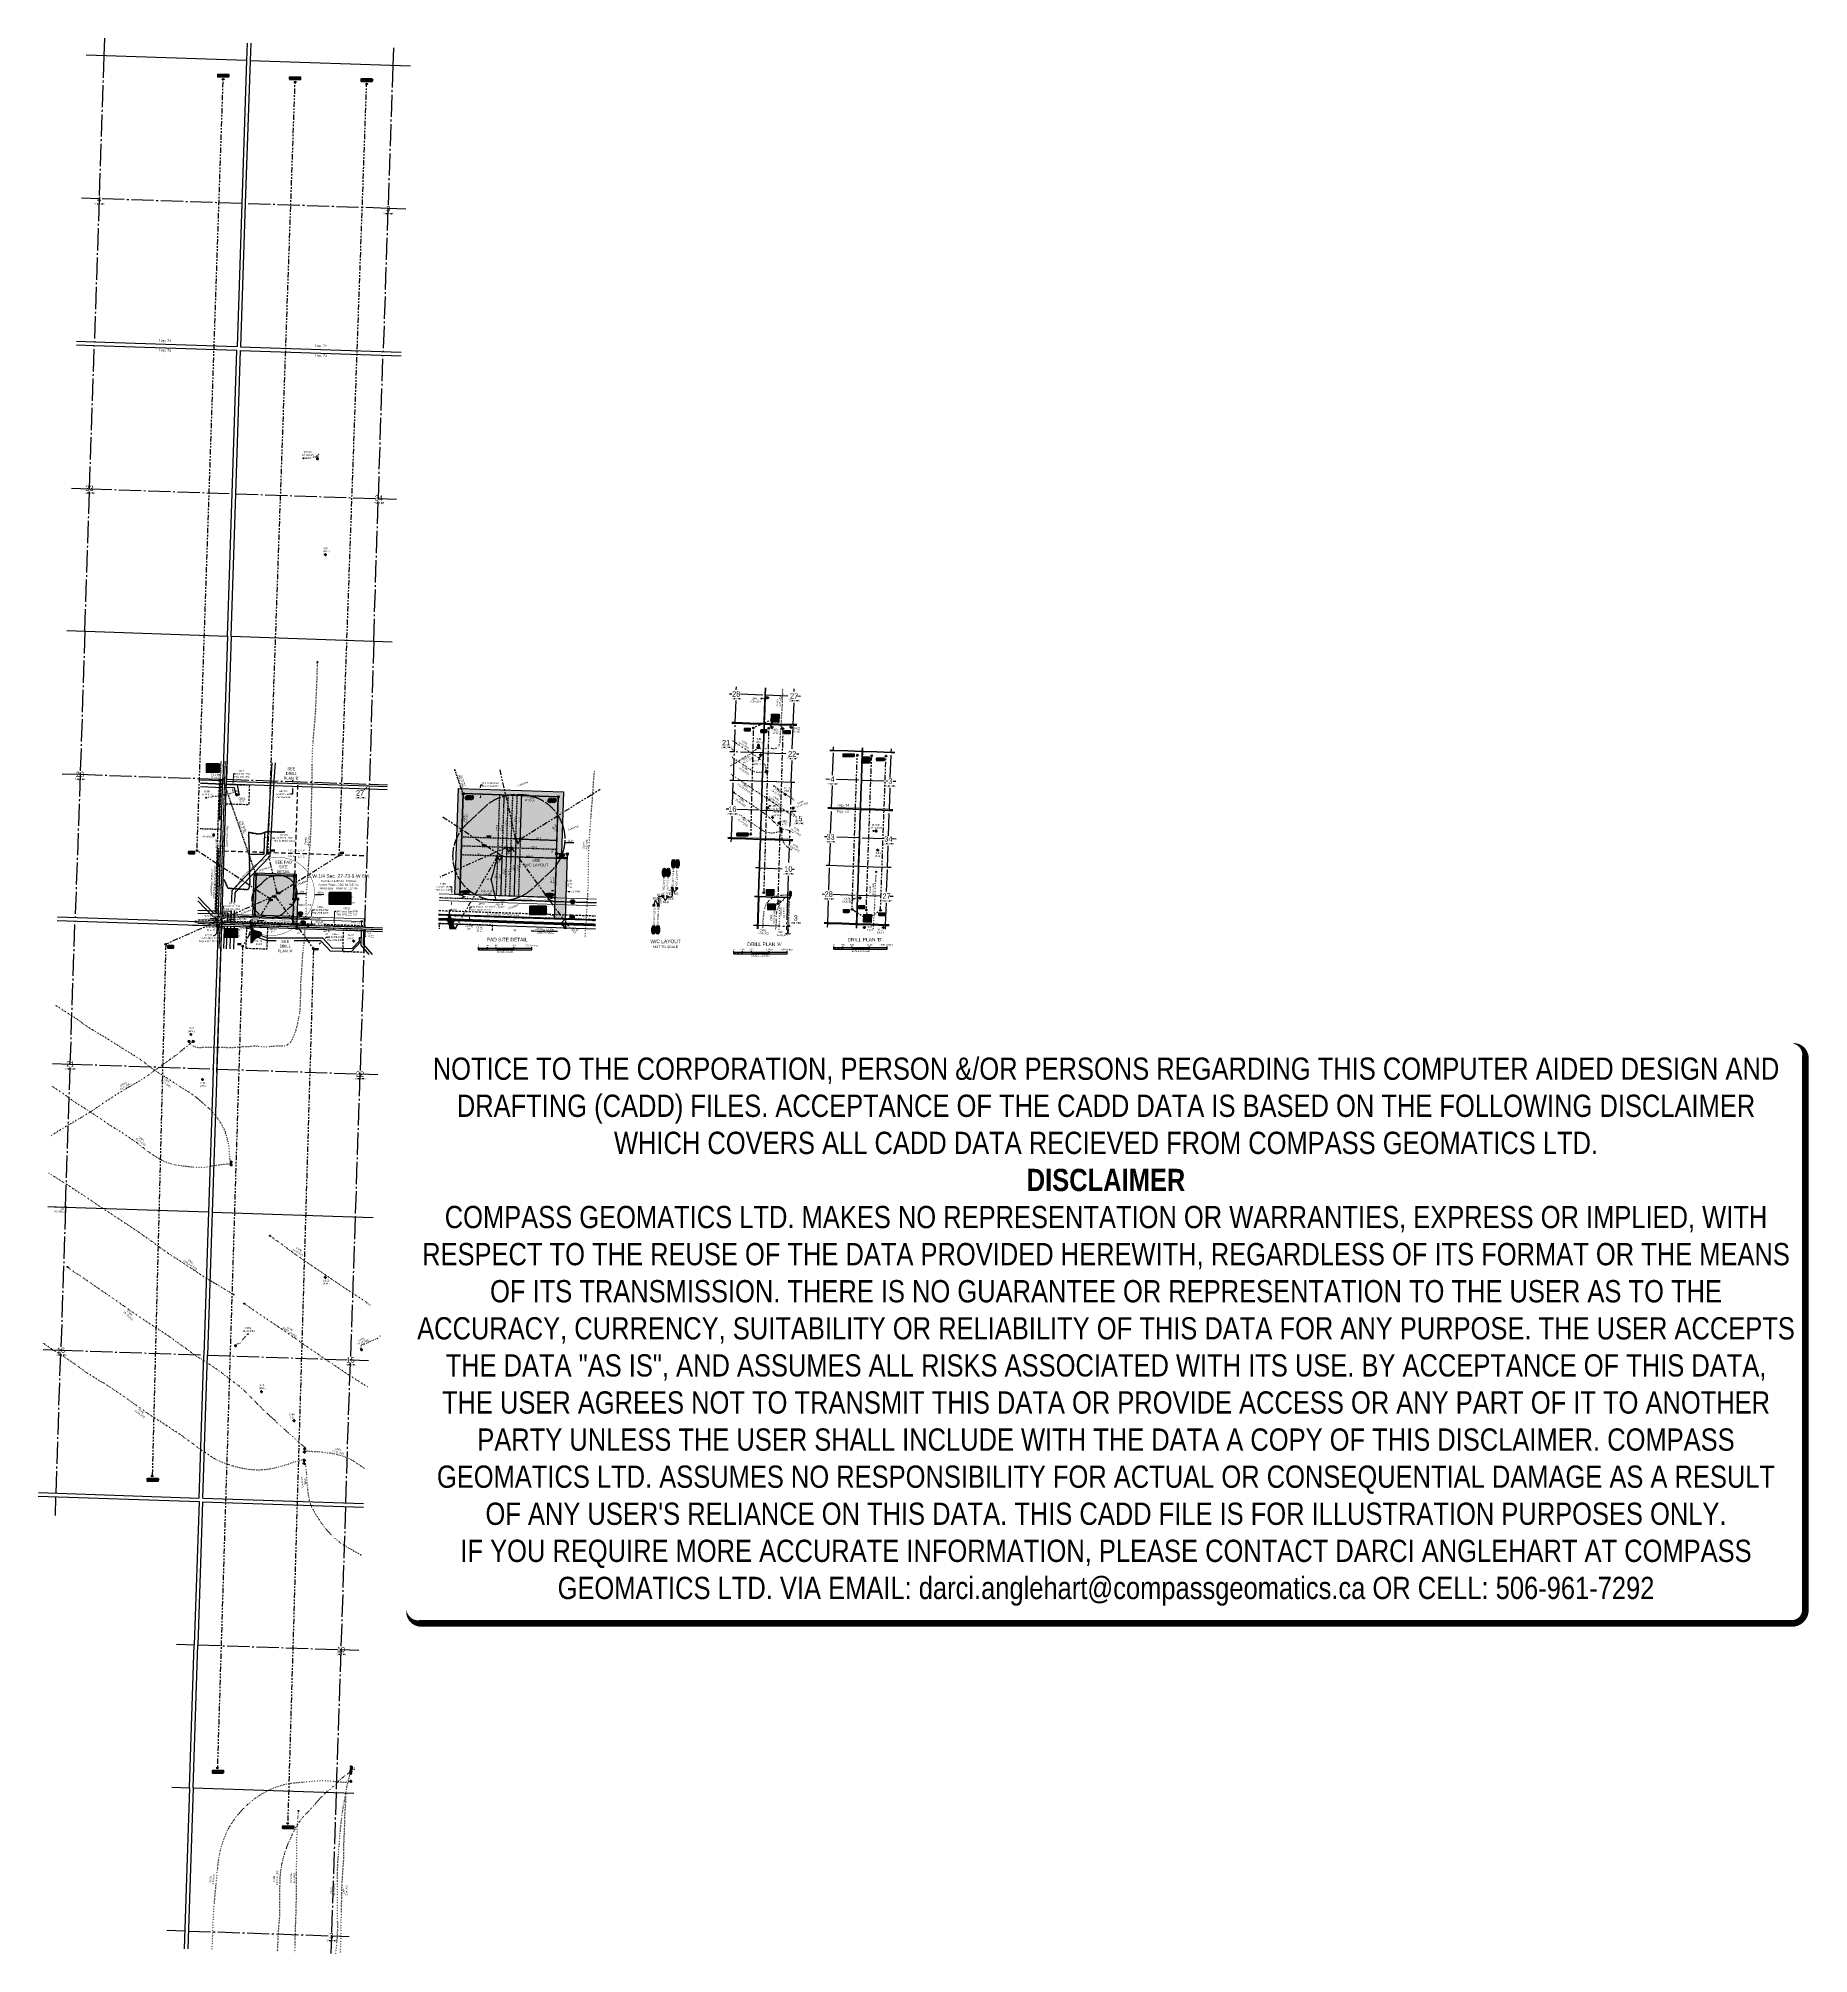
# Model space of a CAD drawing. Extents: x 352640 to 362586, y 6129835 to 6140596.
import ezdxf
from ezdxf.enums import TextEntityAlignment as Align

# ---------------------------------------------------------------- set-up
doc = ezdxf.new("R2010")
doc.units = 0
doc.header["$LTSCALE"] = 5
doc.header["$PDMODE"] = 34
doc.header["$PDSIZE"] = 0.03
for name, pattern in [('0', [1, 1, 0]), ('foc-ACCESSROAD', [3.75, 2.5, -1.25]), ('foc-BUFFER', [16.75, 15, -1.75]), ('foc-DOT', [1, 0.2, -0.8]), ('foc-DRILLPATH', [14.75, 6, -1.75, 1.75, -1.75, 1.75, -1.75]), ('foc-FLOWLINE', [3.75, 2.5, -1.25]), ('foc-LSD', [8, 5, -3]), ('foc-QUARTERLINE', [33, 25, -3, 2, -3]), ('foc-TIELINE', [1.875, 1.25, -0.625]), ('foc-TRAV', [1.875, 1.25, -0.625]), ('POWERLINE5', [7.8, 2.4, -0.6, 0.6, -0.6, 0.6, -0.6, 2.4]), ('UG_PIPE', [1.875, 1.25, -0.625])]:
    doc.linetypes.add(name, pattern=pattern)
doc.layers.get('Defpoints').update_dxf_attribs({"color": 9})
for name, color, linetype in [('10', 1, 'Continuous'), ('35', 37, 'Continuous'), ('9', 3, 'Continuous'), ('ABADATA-DRILL', 8, 'foc-DOT'), ('ABADATA-DRILL-T', 8, 'Continuous'), ('AS-FENCE', 48, 'foc-FENCE'), ('AS-OWNER', 7, 'Continuous'), ('AS-PIPE-UG', 44, 'UG_PIPE'), ('AS-PIPE-UG-T', 44, 'Continuous'), ('AS-POWER', 104, 'foc-POWER'), ('AS-POWER-EXISTING', 72, 'POWERLINE5'), ('AS-RESIDENCE', 14, 'Continuous'), ('AS-ROADS', 254, 'Continuous'), ('AS-TELUS', 224, 'foc-TEL'), ('AUX-BUFFER', 7, 'foc-BUFFER'), ('C-RW', 13, 'Continuous'), ('C-SYMBOL', 7, 'Continuous'), ('C-WS', 13, 'foc-ACCESSROAD'), ('C-WS-S', 13, 'Continuous'), ('CG-NOTES', 7, 'Continuous'), ('D-TXT', 6, 'Continuous'), ('DETAIL-HZ-Existing', 8, 'foc-DOT'), ('DETAIL-T', 7, 'Continuous'), ('DRILL-T', 8, 'Continuous'), ('F-EZE', 190, 'foc-FLOWLINE'), ('F-RW', 190, 'Continuous'), ('F-WS-S', 190, 'Continuous'), ('L-2', 7, 'Continuous'), ('L-AREAREQUIRED', 7, 'Continuous'), ('L-AREAWORK', 7, 'Continuous'), ('L-BD', 7, 'Continuous'), ('L-DETAIL-T', 3, 'Continuous'), ('L-MON', 1, 'Continuous'), ('L-MON-T', 1, 'Continuous'), ('L-QSEC', 8, 'foc-QUARTERLINE'), ('L-ROAD-T', 7, 'Continuous'), ('L-SEC', 7, 'Continuous'), ('L-SECLBL', 7, 'Continuous'), ('L-SECQ', 8, 'foc-QUARTERLINE'), ('L-SECTION-LSD', 7, 'foc-LSD'), ('L-TIE', 7, 'foc-TIELINE'), ('P-CROSSINGS', 250, 'Continuous'), ('P-ELEVATION', 7, 'Continuous'), ('P-PDRILLPATH', 12, 'foc-DRILLPATH'), ('P-PROPOSED', 10, 'Continuous'), ('P-PROPOSED-H', 21, 'Continuous'), ('P-TEMP-BLUE', 146, 'Continuous'), ('P-TEMP-BLUE-T', 146, 'Continuous'), ('P-TRAV', 4, 'foc-TRAV'), ('P-TXT', 4, 'Continuous'), ('T-BUSH', 110, '0'), ('T-TIE', 201, 'foc-TIELINE')]:
    doc.layers.add(name, color=color, linetype=linetype)
for name, color, linetype, lineweight in [('AS-GENERAL', 48, 'Continuous', 18), ('C-RW-T', 13, 'Continuous', 9), ('C-WS-T', 13, 'Continuous', 9), ('F-RW-T', 190, 'Continuous', 9), ('F-WS-T', 190, 'Continuous', 9), ('T-TEXT', 48, 'Continuous', 18), ('T-TIE-T', 201, 'Continuous', 18)]:
    doc.layers.add(name, color=color, linetype=linetype, lineweight=lineweight)
doc.layers.add('DISCLAIMER', color=7, linetype='Continuous', plot=False)
doc.layers.add('P-TEMP-BLUE-H', color=7, linetype='Continuous', true_color=0x99e6ff)
doc.styles.add('100L', font='ARIALN.TTF', dxfattribs={"height": 11})
doc.styles.add('175L', font='ARIALN.TTF', dxfattribs={"height": 20})
doc.styles.add('80', font='ARIALN.TTF', dxfattribs={"height": 10})
doc.styles.add('80CG', font='ARIALN.TTF', dxfattribs={"height": 10})
doc.styles.add('80L', font='ARIALN.TTF', dxfattribs={"height": 10})
doc.styles.add('80LS', font='ARIALNI.TTF', dxfattribs={"height": 10})
doc.styles.add('BOLD', font='ARIALNB.TTF')
doc.styles.add('Crossing', font='ARIALN.TTF', dxfattribs={"height": 10})
doc.styles.add('foc-LtypeFont', font='ARIALN.TTF', dxfattribs={"height": 7.35})
doc.styles.add('SIMPLEX', font='ARIALN.TTF')
doc.linetypes.add('foc-FENCE', pattern='A,10,-1,["X",foc-LtypeFont,S=0.2,R=0,X=-0.625,Y=-0.75],-1.24', length=12.24)
doc.linetypes.add('foc-POWER', pattern='A,6,-1,["P",foc-LtypeFont,S=0.2,R=0,X=-0.625,Y=-0.75],-1.24,4', length=12.24)
doc.linetypes.add('foc-POWER-NOLINE', pattern='A,0,-4,["P",foc-LtypeFont,S=0.2,R=0,X=-0.625,Y=-0.75],-8.24', length=12.24)
doc.linetypes.add('foc-TEL', pattern='A,2,-1,["T",foc-LtypeFont,S=0.2,R=0,X=-0.425,Y=-0.75],-1.24,8', length=12.24)
doc.linetypes.add('foc-TEL-NOLINE', pattern='A,0,-2,["T",foc-LtypeFont,S=0.2,R=0,X=-0.425,Y=-0.75],-10.24', length=12.24)
doc.dimstyles.new('CG2011', dxfattribs={"dimscale": 5, "dimtxt": 9, "dimasz": 2, "dimexe": 0.2, "dimexo": 0.0625, "dimgap": 0.5, "dimtad": 0, "dimtih": 1, "dimtoh": 1, "dimzin": 0, "dimdsep": 46, "dimtxsty": '80CG', "dimcen": 0.1, "dimse1": 1, "dimse2": 1, "dimclrd": 256, "dimclrt": 256, "dimaunit": 1, "dimadec": 4, "dimazin": 0, "dimtfac": 0.06, "dimtofl": 0, "dimtmove": 0, "dimatfit": 1, "dimfxl": 0.2, "dimtolj": 1, "dimtzin": 0, "dimlwd": -1, "dimarcsym": 0})
doc.dimstyles.new('COMPASS', dxfattribs={"dimscale": 5, "dimtxt": 10, "dimasz": 2.5, "dimexe": 0.2, "dimexo": 0.0625, "dimgap": 0.5, "dimtad": 0, "dimtih": 1, "dimtoh": 1, "dimzin": 0, "dimdsep": 46, "dimtxsty": '80', "dimcen": 0.1, "dimse1": 1, "dimse2": 1, "dimclrd": 256, "dimclrt": 256, "dimaunit": 1, "dimadec": 4, "dimazin": 0, "dimtfac": 0.06, "dimtofl": 0, "dimtmove": 0, "dimatfit": 1, "dimfxl": 0.2, "dimtolj": 1, "dimtzin": 0, "dimlwd": -1, "dimarcsym": 0})
doc.dimstyles.new('Compass 5 000', dxfattribs={"dimscale": 5, "dimtxt": 9, "dimasz": 2, "dimexe": 0.2, "dimexo": 0.0625, "dimgap": 0.5, "dimtad": 0, "dimtih": 1, "dimtoh": 1, "dimzin": 0, "dimdsep": 46, "dimtxsty": '80CG', "dimcen": 0.1, "dimse1": 1, "dimse2": 1, "dimclrd": 256, "dimclrt": 256, "dimaunit": 1, "dimadec": 4, "dimazin": 0, "dimtfac": 0.06, "dimtofl": 0, "dimtmove": 0, "dimatfit": 1, "dimfxl": 0.2, "dimtolj": 1, "dimtzin": 0, "dimlwd": -1, "dimarcsym": 0})

# ---------------------------------------------------------------- blocks, each defined once
blk = doc.blocks.new('*D42')
at = {"layer": 'Defpoints', "color": 0, "transparency": 16777216}
for p in [(354041, 6136411), (354040, 6136393), (354069, 6136392)]:
    blk.add_point(p, dxfattribs=at)
at = {"layer": 'F-WS-S', "transparency": 16777216}
for p, q in [((354070, 6136420), (354070, 6136430)), ((354068, 6136350), (354058, 6136350)), ((354069, 6136382), (354068, 6136350))]:
    blk.add_line(p, q, dxfattribs=at)
for points in [[(354068, 6136420), (354072, 6136420), (354070, 6136410)], [(354067, 6136382), (354070, 6136382), (354069, 6136392)]]:
    blk.add_solid(points, dxfattribs=at)
at = {"layer": 'F-WS-S', "transparency": 16777216, "insert": (354018, 6136350), "char_height": 10, "attachment_point": 5, "style": '80CG'}
blk.add_mtext('\\A1;Alliance\\P18.00 P/L R/W\\PPlan 022 1317', dxfattribs=at)
blk = doc.blocks.new('*U43')
h = blk.add_hatch(color=59)
edge = h.paths.add_edge_path()
edge.add_line((-59, -37), (59, -37))
edge.add_arc((59, -31), 6, 270, 360)
edge.add_line((65, -31), (65, 30))
edge.add_arc((59, 29), 6, 0, 90)
edge.add_line((59, 36), (-59, 36))
edge.add_arc((-59, 29), 6, 90, 180)
edge.add_line((-65, 30), (-65, -31))
edge.add_arc((-59, -31), 6, 180, 270)
at = {"color": 1, "flags": 128}
blk.add_lwpolyline([(-59, -37, 3, 3, 0), (59, -37, 3, 3, 0.414214), (65, -31, 3, 3, 0), (65, 30, 3, 0, 0.414214), (59, 36, 0, 0, 0), (-59, 36, 0, 0, 0.414214), (-65, 30, 0, 0, 0), (-65, -31, 0, 3, 0.414214)], format="xyseb", close=True, dxfattribs=at)
blk.add_lwpolyline([(-34, -3, 0, 7.5, 0), (0, 0, 0, 0, 0)], format="xyseb", dxfattribs=at)
at = {"color": 1, "style": '80'}
blk.add_attdef('ENTER_TEXT_001', (-36, -5), '', height=10, dxfattribs=at)
blk = doc.blocks.new('GAS')
h = blk.add_hatch(color=255)
h.dxf.hatch_style = 1
edge = h.paths.add_edge_path()
edge.add_arc((0, 0), 0.9, 0, 360)
for p, q in [((-0.8, 0), (-1.6, 0)), ((-0.6, 0.6), (-1.1, 1.1)), ((0, 0.8), (0, 1.6)), ((0.6, 0.6), (1.1, 1.1)), ((1.6, 0), (0.8, 0)), ((-0.6, -0.6), (-1.1, -1.1)), ((0, -0.8), (0, -1.6)), ((1.1, -1.1), (0.6, -0.6))]:
    blk.add_line(p, q)
blk.add_circle((0, 0), 0.8)
blk = doc.blocks.new('res_occ')
for points in [[(0.1, 0.9), (-1.3, -0.4), (1.5, -0.4)], [(-0.9, -1.4), (1.1, -1.4), (1.1, -0.4), (-0.9, -0.4)]]:
    blk.add_hatch(color=14).paths.add_polyline_path(points)
at = {"color": 14}
for points in [[(0.1, 0.9), (-1.3, -0.4), (1.5, -0.4)], [(-0.9, -1.4), (1.1, -1.4), (1.1, -0.4), (-0.9, -0.4)]]:
    blk.add_lwpolyline(points, close=True, dxfattribs=at)
blk = doc.blocks.new('L-SECLBL')
at = {"layer": '9', "color": 7}
for p, q in [((-5, -28), (-12, -28)), ((21, -28), (13, -28))]:
    blk.add_line(p, q, dxfattribs=at)
at = {"layer": '10', "color": 2, "style": 'SIMPLEX'}
blk.add_attdef('SEC', text='', height=30, dxfattribs=at).set_placement((0, 0), align=Align.MIDDLE)
at = {"layer": '10', "color": 5, "style": '80L'}
blk.add_attdef('TWP', text='', height=9.5, dxfattribs=at).set_placement((-14, -27), align=Align.MIDDLE_RIGHT)
blk.add_attdef('RGE', text='', height=9.5, dxfattribs=at).set_placement((4, -27), align=Align.MIDDLE_CENTER)
blk.add_attdef('MER', text='', height=9.5, dxfattribs=at).set_placement((23, -27), align=Align.MIDDLE_LEFT)
blk = doc.blocks.new('*D44')
at = {"layer": 'C-WS-T', "transparency": 16777216}
for p, q in [((353734, 6136414), (353736, 6136464)), ((353736, 6136464), (353746, 6136464)), ((353732, 6136376), (353732, 6136366))]:
    blk.add_line(p, q, dxfattribs=at)
for points in [[(353732, 6136414), (353735, 6136414), (353733, 6136404)], [(353731, 6136376), (353734, 6136376), (353733, 6136386)]]:
    blk.add_solid(points, dxfattribs=at)
at = {"layer": 'Defpoints', "color": 0, "transparency": 16777216}
for p in [(353731, 6136404), (353733, 6136404), (353730, 6136386)]:
    blk.add_point(p, dxfattribs=at)
at = {"layer": 'C-WS-T', "transparency": 16777216, "insert": (353785, 6136464), "char_height": 10, "attachment_point": 5, "style": '80CG'}
blk.add_mtext('\\A1;CNRL\\P18.00 P/L R/W\\PPlan 092 7955', dxfattribs=at)
blk = doc.blocks.new('fdia')
at = {"color": 255, "const_width": 1}
blk.add_lwpolyline([(-0.5, 0, 1), (0.5, 0, 1)], format="xyb", close=True, dxfattribs=at)
blk = doc.blocks.new('Fdiaa')
blk.add_blockref('fdia', (0, 0))
blk = doc.blocks.new('fdib')
at = {"color": 1, "const_width": 1.6}
blk.add_lwpolyline([(-0.4, 0, 1), (0.4, 0, 1)], format="xyb", close=True, dxfattribs=at)
at = {"color": 1}
blk.add_circle((0, 0), 0.8, dxfattribs=at)
blk = doc.blocks.new('Fdibb')
blk.add_blockref('fdib', (0, 0))
blk = doc.blocks.new('fdicc')
for name in ['Fdibb', 'Fdiaa']:
    blk.add_blockref(name, (0, 0))
blk = doc.blocks.new('FDI')
blk.add_blockref('fdicc', (0, 0))
blk = doc.blocks.new('POWERPOLE')
h = blk.add_hatch(color=255)
edge = h.paths.add_edge_path()
edge.add_arc((0, 0), 0.96, 0, 360)
at = {"linetype": 'Continuous'}
for p, q in [((0.7, -0.7), (-0.7, 0.7)), ((-0.7, -0.7), (0.7, 0.7))]:
    blk.add_line(p, q, dxfattribs=at)
blk.add_circle((0, 0), 0.96, dxfattribs=at)
blk = doc.blocks.new('*D45')
at = {"layer": 'C-RW-T', "transparency": 16777216}
for p, q in [((354175, 6135669), (354176, 6135699)), ((354176, 6135699), (354186, 6135699)), ((354174, 6135634), (354174, 6135624))]:
    blk.add_line(p, q, dxfattribs=at)
for points in [[(354174, 6135669), (354177, 6135669), (354175, 6135659)], [(354172, 6135634), (354176, 6135634), (354174, 6135644)]]:
    blk.add_solid(points, dxfattribs=at)
at = {"layer": 'Defpoints', "color": 0, "transparency": 16777216}
for p in [(354175, 6135659), (354282, 6135656), (354282, 6135641)]:
    blk.add_point(p, dxfattribs=at)
at = {"layer": 'C-RW-T', "transparency": 16777216, "insert": (354225, 6135699), "char_height": 10, "attachment_point": 5, "style": '80CG'}
blk.add_mtext('\\A1;CNRL\\P15.00 P/L R/W\\PPlan 872 2309', dxfattribs=at)
blk = doc.blocks.new('*D46')
at = {"layer": 'Defpoints', "color": 0, "transparency": 16777216}
for p in [(354295, 6135617), (354295, 6135608), (354302, 6135617)]:
    blk.add_point(p, dxfattribs=at)
at = {"layer": 'F-RW-T', "transparency": 16777216}
for p, q in [((354302, 6135627), (354304, 6135690)), ((354304, 6135690), (354314, 6135690)), ((354301, 6135598), (354301, 6135588))]:
    blk.add_line(p, q, dxfattribs=at)
for points in [[(354299, 6135598), (354303, 6135598), (354301, 6135608)], [(354300, 6135627), (354304, 6135627), (354302, 6135617)]]:
    blk.add_solid(points, dxfattribs=at)
at = {"layer": 'F-RW-T', "transparency": 16777216, "insert": (354371, 6135690), "char_height": 10, "attachment_point": 5, "style": '80CG'}
blk.add_mtext('\\A1;ATCO\\P9.00 Power Line R/W\\PReg. #082 122 731', dxfattribs=at)
blk = doc.blocks.new('*D47')
at = {"layer": 'Defpoints', "color": 0, "transparency": 16777216}
for p in [(353948, 6136104), (353925, 6136055), (353945, 6136054)]:
    blk.add_point(p, dxfattribs=at)
at = {"layer": 'F-RW-T', "transparency": 16777216}
for p, q in [((353918, 6136105), (353908, 6136106)), ((353958, 6136103), (353969, 6136103))]:
    blk.add_line(p, q, dxfattribs=at)
for points in [[(353918, 6136107), (353918, 6136104), (353928, 6136105)], [(353958, 6136105), (353958, 6136102), (353948, 6136104)]]:
    blk.add_solid(points, dxfattribs=at)
at = {"layer": 'F-RW-T', "transparency": 16777216, "insert": (354023, 6136103), "char_height": 10, "attachment_point": 5, "style": '80CG'}
blk.add_mtext('\\A1;Keyera\\P20.00 P/L R/W\\PPlan by McElhanney', dxfattribs=at)
blk = doc.blocks.new('WC')
at = {"layer": 'L-MON'}
h = blk.add_hatch(color=255, dxfattribs=at)
h.dxf.hatch_style = 1
edge = h.paths.add_edge_path()
edge.add_arc((0, 0), 0.9, 0, 360)
at = {"layer": 'L-MON', "color": 240, "flags": 128}
for points in [[(-0.6, 0.5), (-1.2, 1.1)], [(0.5, 0.6), (1.1, 1.2)], [(-1.2, -1.2), (-0.6, -0.6)], [(1.2, -1.2), (0.6, -0.6)]]:
    blk.add_lwpolyline(points, dxfattribs=at)
at = {"layer": 'L-MON', "color": 240}
for radius in [0.8, 0.373]:
    blk.add_circle((0, 0), radius, dxfattribs=at)
blk = doc.blocks.new('*D48')
at = {"layer": 'C-RW-T', "transparency": 16777216}
for p, q in [((353678, 6135666), (353678, 6135656)), ((353679, 6135703), (353680, 6135720)), ((353680, 6135720), (353690, 6135720))]:
    blk.add_line(p, q, dxfattribs=at)
for points in [[(353676, 6135666), (353680, 6135665), (353678, 6135676)], [(353678, 6135704), (353681, 6135703), (353679, 6135693)]]:
    blk.add_solid(points, dxfattribs=at)
at = {"layer": 'C-RW-T', "transparency": 16777216, "insert": (353729, 6135720), "char_height": 10, "attachment_point": 5, "style": '80CG', "bg_fill": 3, "box_fill_scale": 1.1, "bg_fill_color": 256, "bg_fill_true_color": 13158600, "bg_fill_transparency": 0}
blk.add_mtext('\\A1;CNRL\\P18.00 P/L R/W\\PPlan 152 3953', dxfattribs=at)
at = {"layer": 'Defpoints', "color": 0, "transparency": 16777216}
for p in [(353679, 6135693), (353680, 6135675), (353681, 6135693)]:
    blk.add_point(p, dxfattribs=at)
blk = doc.blocks.new('*U71')
at = {"color": 0}
for p, q in [((-150, 0), (-150, 15)), ((-150, 10), (150, 10)), ((-150, 0), (150, 0)), ((-100, 10), (-100, 15)), ((-50, 10), (-50, 15)), ((50, 10), (50, 15)), ((150, 0), (150, 15))]:
    blk.add_line(p, q, dxfattribs=at)
for points in [[(-150, 5), (-140, 5), (-150, 0), (-140, 0)], [(-140, 10), (-130, 10), (-140, 5), (-130, 5)], [(-130, 5), (-120, 5), (-130, 0), (-120, 0)], [(-120, 10), (-110, 10), (-120, 5), (-110, 5)], [(-110, 5), (-100, 5), (-110, 0), (-100, 0)], [(-100, 10), (-50, 10), (-100, 5), (-50, 5)], [(-50, 5), (50, 5), (-50, 0), (50, 0)], [(50, 10), (150, 10), (50, 5), (150, 5)]]:
    blk.add_solid(points, dxfattribs=at)
at = {"color": 0, "style": '80'}
blk.add_text('metres', height=10, dxfattribs=at).set_placement((162, 20), align=Align.CENTER)
at = {"color": 0, "char_height": 10, "style": '80'}
for s, insert, attachment_point in [('0', (-150, 30), 2), ('20', (-100, 30), 2), ('40', (-50, 30), 2), ('80', (50, 30), 2), ('120', (137, 30), 3), ('SCALE 1:2,000', (0, -5), 2)]:
    blk.add_mtext(s, dxfattribs=dict(at, insert=insert, attachment_point=attachment_point))
blk = doc.blocks.new('*U49')
at = {"layer": 'L-2'}
blk.add_blockref('*U71', (-11, -58), dxfattribs=at)
at = {"layer": 'DETAIL-T', "color": 3, "insert": (0, 0), "char_height": 20, "width": 217.11, "attachment_point": 5, "style": '80CG'}
blk.add_mtext('PAD SITE DETAIL', dxfattribs=at)
blk = doc.blocks.new('*U50')
h = blk.add_hatch(color=254)
edge = h.paths.add_edge_path()
edge.add_line((-34, -28), (34, -28))
edge.add_arc((34, -22), 6, 270, 360)
edge.add_line((40, -22), (40, 21))
edge.add_arc((34, 21), 6, 0, 90)
edge.add_line((34, 27), (-34, 27))
edge.add_arc((-34, 21), 6, 90, 180)
edge.add_line((-40, 21), (-40, -22))
edge.add_arc((-34, -22), 6, 180, 270)
at = {"color": 1, "flags": 128}
blk.add_lwpolyline([(-63, 34, 0, 10, 0), (0, 0, 5, 5, 0)], format="xyseb", dxfattribs=at)
blk.add_lwpolyline([(-34, -28, 3, 3, 0), (34, -28, 3, 3, 0.414214), (40, -22, 3, 3, 0), (40, 21, 3, 0, 0.414214), (34, 27, 0, 0, 0), (-34, 27, 0, 0, 0.414214), (-40, 21, 0, 0, 0), (-40, -22, 0, 3, 0.414214)], format="xyseb", close=True, dxfattribs=at)
at = {"color": 1, "style": '80'}
blk.add_attdef('ENTER_TEXT_001', (-36, -5), '', height=10, dxfattribs=at)
blk = doc.blocks.new('*U51')
h = blk.add_hatch(color=254)
edge = h.paths.add_edge_path()
edge.add_line((-34, -28), (34, -28))
edge.add_arc((34, -22), 6, 270, 360)
edge.add_line((40, -22), (40, 21))
edge.add_arc((34, 21), 6, 0, 90)
edge.add_line((34, 27), (-34, 27))
edge.add_arc((-34, 21), 6, 90, 180)
edge.add_line((-40, 21), (-40, -22))
edge.add_arc((-34, -22), 6, 180, 270)
at = {"color": 1, "flags": 128}
blk.add_lwpolyline([(-38, 10, 0, 10, 0), (0, 0, 5, 5, 0)], format="xyseb", dxfattribs=at)
blk.add_lwpolyline([(-34, -28, 3, 3, 0), (34, -28, 3, 3, 0.414214), (40, -22, 3, 3, 0), (40, 21, 3, 0, 0.414214), (34, 27, 0, 0, 0), (-34, 27, 0, 0, 0.414214), (-40, 21, 0, 0, 0), (-40, -22, 0, 3, 0.414214)], format="xyseb", close=True, dxfattribs=at)
at = {"color": 1, "style": '80'}
blk.add_attdef('ENTER_TEXT_001', (-36, -5), '', height=10, dxfattribs=at)
blk = doc.blocks.new('BH-Existing')
at = {"layer": 'ABADATA-DRILL-T'}
h = blk.add_hatch(color=256, dxfattribs=at)
h.dxf.hatch_style = 1
edge = h.paths.add_edge_path()
edge.add_arc((0, 0), 0.5, 0, 360)
blk.add_circle((0, 0), 0.5, dxfattribs=at)
blk = doc.blocks.new('xing2')
h = blk.add_hatch(color=50)
h.dxf.hatch_style = 1
edge = h.paths.add_edge_path()
edge.add_ellipse((0, 0), major_axis=(-12.5, 0), ratio=0.816297, start_angle=0, end_angle=360)
h = blk.add_hatch(color=250)
h.dxf.hatch_style = 1
edge = h.paths.add_edge_path()
edge.add_ellipse((0, -2), major_axis=(-12.5, 0), ratio=0.816297, start_angle=0, end_angle=180)
edge.add_line((12, -2), (12, 0))
edge.add_ellipse((0, 0), major_axis=(-12.5, 0), ratio=0.816297, start_angle=0, end_angle=180, ccw=False)
edge.add_line((-12, 0), (-12, -2))
at = {"color": 250}
blk.add_ellipse((0, 0), major_axis=(-12.5, 0), ratio=0.816297, dxfattribs=at)
blk.add_ellipse((0, -2), major_axis=(-12.5, 0), ratio=0.816297, start_param=0, end_param=3.141593, dxfattribs=at)
at = {"color": 250, "style": 'Crossing'}
blk.add_attdef('CROSSING', text='', height=9, dxfattribs=at).set_placement((0, 0), align=Align.MIDDLE_CENTER)
at = {"color": 250, "style": 'Crossing', "flags": 1}
for tag, p in [('DESCRIPTION', (0, -26)), ('LOCATION', (0, -39)), ('DWG_REF', (0, -53)), ('OWNER', (0, -12))]:
    blk.add_attdef(tag, text='', height=9, dxfattribs=at).set_placement(p, align=Align.MIDDLE_CENTER)
blk = doc.blocks.new('*D53')
at = {"layer": 'C-RW-T', "transparency": 16777216}
for p, q in [((354954, 6135829), (354964, 6135829)), ((354963, 6135797), (354964, 6135807)), ((354964, 6135829), (354964, 6135807)), ((354962, 6135740), (354961, 6135730))]:
    blk.add_line(p, q, dxfattribs=at)
for points in [[(354962, 6135798), (354965, 6135797), (354963, 6135787)], [(354960, 6135740), (354963, 6135740), (354962, 6135750)]]:
    blk.add_solid(points, dxfattribs=at)
at = {"layer": 'Defpoints', "color": 0, "transparency": 16777216}
for p in [(354964, 6135787), (354962, 6135750), (354963, 6135750)]:
    blk.add_point(p, dxfattribs=at)
at = {"layer": 'C-RW-T', "transparency": 16777216, "insert": (354915, 6135829), "char_height": 10, "attachment_point": 5, "style": '80CG'}
blk.add_mtext('\\A1;CNRL\\P15.00 P/L R/W\\PPlan 872 2309', dxfattribs=at)
blk = doc.blocks.new('*D54')
at = {"layer": 'C-RW-T', "transparency": 16777216}
for p, q in [((354253, 6135540), (354260, 6135547)), ((354260, 6135547), (354270, 6135547)), ((354225, 6135514), (354218, 6135507))]:
    blk.add_line(p, q, dxfattribs=at)
for points in [[(354252, 6135541), (354254, 6135538), (354246, 6135533)], [(354224, 6135515), (354226, 6135512), (354233, 6135521)]]:
    blk.add_solid(points, dxfattribs=at)
at = {"layer": 'Defpoints', "color": 0, "transparency": 16777216}
for p in [(354241, 6135511), (354246, 6135533), (354254, 6135524)]:
    blk.add_point(p, dxfattribs=at)
at = {"layer": 'C-RW-T', "transparency": 16777216, "insert": (354309, 6135547), "char_height": 10, "attachment_point": 5, "style": '80CG'}
blk.add_mtext('\\A1;CNRL\\P18.00 P/L R/W\\PPlan 052 6421', dxfattribs=at)
blk = doc.blocks.new('*U55')
h = blk.add_hatch(color=254)
edge = h.paths.add_edge_path()
edge.add_line((-14, -12), (14, -12))
edge.add_arc((14, -5), 6, 270, 360)
edge.add_line((20, -6), (20, 4))
edge.add_arc((14, 4), 6, 0, 90)
edge.add_line((14, 10), (-14, 10))
edge.add_arc((-14, 4), 6, 90, 180)
edge.add_line((-20, 4), (-20, -6))
edge.add_arc((-14, -5), 6, 180, 270)
at = {"color": 1, "flags": 128}
blk.add_lwpolyline([(-19, -5, 0, 10, 0), (0, 0, 5, 5, 0)], format="xyseb", dxfattribs=at)
blk.add_lwpolyline([(-14, -12, 3, 3, 0), (14, -12, 3, 3, 0.414214), (20, -6, 3, 3, 0), (20, 4, 3, 0, 0.414214), (14, 10, 0, 0, 0), (-14, 10, 0, 0, 0.414214), (-20, 4, 0, 0, 0), (-20, -6, 0, 3, 0.414214)], format="xyseb", close=True, dxfattribs=at)
at = {"color": 1, "style": '80'}
blk.add_attdef('ENTER_TEXT_001', (-36, -5), '', height=10, dxfattribs=at)
blk = doc.blocks.new('plbh')
at = {"layer": 'L-MON'}
h = blk.add_hatch(color=255, dxfattribs=at)
h.dxf.hatch_style = 1
edge = h.paths.add_edge_path()
edge.add_arc((0, 0), 1.16, 0, 360)
h = blk.add_hatch(color=256, dxfattribs=at)
h.dxf.hatch_style = 1
h.paths.add_polyline_path([(-0.96, 0, 1), (0.96, 0, 1)])
h.paths.add_polyline_path([(0.91, 0, -1), (-0.91, 0, -1)], flags=16)
h.paths.add_polyline_path([(0.45, 0, -1), (-0.45, 0, -1)], flags=0)
h = blk.add_hatch(color=256, dxfattribs=at)
h.dxf.hatch_style = 1
h.paths.add_polyline_path([(-0.45, 0, 1), (0.45, 0, 1)])
h.paths.add_polyline_path([(0.4, 0, -1), (-0.4, 0, -1)], flags=16)
at = {"layer": 'L-MON', "color": 240}
for radius in [0.96, 0.91, 0.45, 0.4]:
    blk.add_circle((0, 0), radius, dxfattribs=at)
blk = doc.blocks.new('*U56')
h = blk.add_hatch(color=254)
edge = h.paths.add_edge_path()
edge.add_line((-29, -12), (29, -12))
edge.add_arc((29, -5), 6, 270, 360)
edge.add_line((35, -6), (35, 4))
edge.add_arc((29, 4), 6, 0, 90)
edge.add_line((29, 10), (-29, 10))
edge.add_arc((-29, 4), 6, 90, 180)
edge.add_line((-35, 4), (-35, -6))
edge.add_arc((-29, -5), 6, 180, 270)
at = {"color": 1, "flags": 128}
blk.add_lwpolyline([(-29, -12, 3, 3, 0), (29, -12, 3, 3, 0.414214), (35, -6, 3, 3, 0), (35, 4, 3, 0, 0.414214), (29, 10, 0, 0, 0), (-29, 10, 0, 0, 0.414214), (-35, 4, 0, 0, 0), (-35, -6, 0, 3, 0.414214)], format="xyseb", close=True, dxfattribs=at)
blk.add_lwpolyline([(-19, -5, 0, 10, 0), (0, 0, 5, 5, 0)], format="xyseb", dxfattribs=at)
at = {"color": 1, "style": '80'}
blk.add_attdef('ENTER_TEXT_001', (-36, -5), '', height=10, dxfattribs=at)
blk = doc.blocks.new('GABD')
for p, q in [((-0.8, 0), (-1.6, 0)), ((0, 0.8), (0, 1.6)), ((1.6, 0), (0.8, 0)), ((0, -0.8), (0, -1.6))]:
    blk.add_line(p, q)
blk.add_circle((0, 0), 0.8)
blk = doc.blocks.new('*U60')
at = {"color": 0}
for p, q in [((-150, 0), (-150, 15)), ((-150, 10), (150, 10)), ((-150, 0), (150, 0)), ((-100, 10), (-100, 15)), ((-50, 10), (-50, 15)), ((50, 10), (50, 15)), ((150, 0), (150, 15))]:
    blk.add_line(p, q, dxfattribs=at)
for points in [[(-150, 5), (-140, 5), (-150, 0), (-140, 0)], [(-140, 10), (-130, 10), (-140, 5), (-130, 5)], [(-130, 5), (-120, 5), (-130, 0), (-120, 0)], [(-120, 10), (-110, 10), (-120, 5), (-110, 5)], [(-110, 5), (-100, 5), (-110, 0), (-100, 0)], [(-100, 10), (-50, 10), (-100, 5), (-50, 5)], [(-50, 5), (50, 5), (-50, 0), (50, 0)], [(50, 10), (150, 10), (50, 5), (150, 5)]]:
    blk.add_solid(points, dxfattribs=at)
at = {"color": 0, "style": '80'}
blk.add_text('metres', height=10, dxfattribs=at).set_placement((162, 20), align=Align.CENTER)
at = {"color": 0, "char_height": 10, "style": '80'}
for s, insert, attachment_point in [('0', (-150, 30), 2), ('250', (-100, 30), 2), ('500', (-50, 30), 2), ('1,000', (50, 30), 2), ('1,500', (137, 30), 3), ('SCALE 1:25,000', (0, -5), 2)]:
    blk.add_mtext(s, dxfattribs=dict(at, insert=insert, attachment_point=attachment_point))
blk = doc.blocks.new('*U59')
h = blk.add_hatch(color=254)
edge = h.paths.add_edge_path()
edge.add_line((-19, -20), (19, -20))
edge.add_arc((19, -14), 6, 270, 360)
edge.add_line((25, -14), (25, 12))
edge.add_arc((19, 12), 6, 0, 90)
edge.add_line((19, 18), (-19, 18))
edge.add_arc((-19, 12), 6, 90, 180)
edge.add_line((-25, 12), (-25, -14))
edge.add_arc((-19, -14), 6, 180, 270)
at = {"color": 1, "flags": 128}
blk.add_lwpolyline([(-19, -20, 3, 3, 0), (19, -20, 3, 3, 0.414214), (25, -14, 3, 3, 0), (25, 12, 3, 0, 0.414214), (19, 18, 0, 0, 0), (-19, 18, 0, 0, 0.414214), (-25, 12, 0, 0, 0), (-25, -14, 0, 3, 0.414214)], format="xyseb", close=True, dxfattribs=at)
blk.add_lwpolyline([(-19, -5, 0, 10, 0), (0, 0, 5, 5, 0)], format="xyseb", dxfattribs=at)
at = {"color": 1, "style": '80'}
blk.add_attdef('ENTER_TEXT_001', (-36, -5), '', height=10, dxfattribs=at)
blk = doc.blocks.new('*U62')
h = blk.add_hatch(color=254)
edge = h.paths.add_edge_path()
edge.add_line((-19, -12), (19, -12))
edge.add_arc((19, -5), 6, 270, 360)
edge.add_line((25, -6), (25, 4))
edge.add_arc((19, 4), 6, 0, 90)
edge.add_line((19, 10), (-19, 10))
edge.add_arc((-19, 4), 6, 90, 180)
edge.add_line((-25, 4), (-25, -6))
edge.add_arc((-19, -5), 6, 180, 270)
at = {"color": 1, "flags": 128}
blk.add_lwpolyline([(-19, -12, 3, 3, 0), (19, -12, 3, 3, 0.414214), (25, -6, 3, 3, 0), (25, 4, 3, 0, 0.414214), (19, 10, 0, 0, 0), (-19, 10, 0, 0, 0.414214), (-25, 4, 0, 0, 0), (-25, -6, 0, 3, 0.414214)], format="xyseb", close=True, dxfattribs=at)
blk.add_lwpolyline([(-19, -5, 0, 10, 0), (0, 0, 5, 5, 0)], format="xyseb", dxfattribs=at)
at = {"color": 1, "style": '80'}
blk.add_attdef('ENTER_TEXT_001', (-36, -5), '', height=10, dxfattribs=at)
blk = doc.blocks.new('*U57')
h = blk.add_hatch(color=254)
edge = h.paths.add_edge_path()
edge.add_line((-19, -20), (19, -20))
edge.add_arc((19, -14), 6, 270, 360)
edge.add_line((25, -14), (25, 12))
edge.add_arc((19, 12), 6, 0, 90)
edge.add_line((19, 18), (-19, 18))
edge.add_arc((-19, 12), 6, 90, 180)
edge.add_line((-25, 12), (-25, -14))
edge.add_arc((-19, -14), 6, 180, 270)
at = {"color": 1, "flags": 128}
blk.add_lwpolyline([(-19, -20, 3, 3, 0), (19, -20, 3, 3, 0.414214), (25, -14, 3, 3, 0), (25, 12, 3, 0, 0.414214), (19, 18, 0, 0, 0), (-19, 18, 0, 0, 0.414214), (-25, 12, 0, 0, 0), (-25, -14, 0, 3, 0.414214)], format="xyseb", close=True, dxfattribs=at)
blk.add_lwpolyline([(-19, -5, 0, 10, 0), (0, 0, 5, 5, 0)], format="xyseb", dxfattribs=at)
at = {"color": 1, "style": '80'}
blk.add_attdef('ENTER_TEXT_001', (-36, -5), '', height=10, dxfattribs=at)
blk = doc.blocks.new('*U58')
h = blk.add_hatch(color=254)
edge = h.paths.add_edge_path()
edge.add_line((-19, -20), (19, -20))
edge.add_arc((19, -14), 6, 270, 360)
edge.add_line((25, -14), (25, 12))
edge.add_arc((19, 12), 6, 0, 90)
edge.add_line((19, 18), (-19, 18))
edge.add_arc((-19, 12), 6, 90, 180)
edge.add_line((-25, 12), (-25, -14))
edge.add_arc((-19, -14), 6, 180, 270)
at = {"color": 1, "flags": 128}
blk.add_lwpolyline([(-19, -20, 3, 3, 0), (19, -20, 3, 3, 0.414214), (25, -14, 3, 3, 0), (25, 12, 3, 0, 0.414214), (19, 18, 0, 0, 0), (-19, 18, 0, 0, 0.414214), (-25, 12, 0, 0, 0), (-25, -14, 0, 3, 0.414214)], format="xyseb", close=True, dxfattribs=at)
blk.add_lwpolyline([(-19, -5, 0, 10, 0), (0, 0, 5, 5, 0)], format="xyseb", dxfattribs=at)
at = {"color": 1, "style": '80'}
blk.add_attdef('ENTER_TEXT_001', (-36, -5), '', height=10, dxfattribs=at)
blk = doc.blocks.new('wa')
at = {"layer": 'P-ELEVATION'}
h = blk.add_hatch(color=111, dxfattribs=at)
h.dxf.hatch_style = 1
edge = h.paths.add_edge_path()
edge.add_arc((-17, -4), 6.1, 215, 325)
edge.add_arc((-7, -4), 6.1, 215, 325)
edge.add_arc((3, -4), 6.1, 215, 325)
edge.add_arc((13, -4), 6.1, 215, 325)
edge.add_arc((18, -4), 4.32, 263.4336, 373.4336)
edge.add_arc((19, 2), 6.1, 305, 415)
edge.add_arc((17, 4), 5.69, 30.6955, 140.6955)
edge.add_arc((8, 4), 6.1, 35, 145)
edge.add_arc((-2, 4), 6.1, 35, 145)
edge.add_arc((-12, 4), 6.1, 35, 145)
edge.add_arc((-18, 4), 4.33, 75.4261, 185.4261)
edge.add_arc((-18, -2), 6.96, 125, 235)
at = {"color": 240, "flags": 128}
blk.add_lwpolyline([(-22, -8, 0.520567), (-12, -8, 0.520567), (-2, -8, 0.520567), (8, -8, 0.520567), (18, -8, 0.520567), (22, -3, 0.520567), (22, 7, 0.520567), (13, 8, 0.520567), (3, 8, 0.520567), (-7, 8, 0.520567), (-17, 8, 0.520567), (-22, 3, 0.520567)], format="xyb", close=True, dxfattribs=at)
at = {"layer": 'P-ELEVATION', "color": 240, "flags": 128}
blk.add_lwpolyline([(0, 0, 12.5, 0, 0), (-12, -6, 0, 0, 0)], format="xyseb", dxfattribs=at)
at = {"layer": 'P-ELEVATION', "color": 240, "style": '80'}
blk.add_attdef('ELEVATION', text='', height=10, dxfattribs=at).set_placement((0, 0), align=Align.MIDDLE_CENTER)
blk = doc.blocks.new('ICP_text')
at = {"color": 14, "insert": (-11, 0), "char_height": 10, "attachment_point": 5, "style": '80L', "bg_fill": 1, "box_fill_scale": 1.15, "bg_fill_color": 255, "bg_fill_transparency": 0}
blk.add_mtext_dynamic_manual_height_columns('ICP', width=19.07, gutter_width=47.5, heights=[0], dxfattribs=at)
blk = doc.blocks.new('TRIA')
blk.add_hatch(color=255).paths.add_polyline_path([(0, 1.5), (-1.5, -0.9), (1.4, -0.9)])
blk = doc.blocks.new('TRIAA')
blk.add_blockref('TRIA', (0, 0))
blk = doc.blocks.new('TRIB')
at = {"color": 1}
blk.add_lwpolyline([(-1.1, -0.7), (0, 1.1), (1, -0.7)], close=True, dxfattribs=at)
blk = doc.blocks.new('TRIBB')
blk.add_blockref('TRIB', (0, 0))
blk = doc.blocks.new('TRICC')
for name in ['TRIAA', 'TRIBB']:
    blk.add_blockref(name, (0, 0))
blk = doc.blocks.new('plspike')
blk.add_blockref('TRICC', (0, 0))
blk = doc.blocks.new('TEMP')
h = blk.add_hatch(color=255)
h.dxf.hatch_style = 1
h.paths.add_polyline_path([(0, 0.3), (-0.7, 1.2), (-0.7, 0.7), (-1.2, 0.7), (-0.3, 0), (-1.2, -0.7), (-0.7, -0.7), (-0.7, -1.2), (0, -0.3), (0.7, -1.2), (0.7, -0.7), (1.2, -0.7), (0.3, 0), (1.2, 0.7), (0.7, 0.7), (0.7, 1.2)])
h.paths.add_polyline_path([(0.6, 0.8), (0.6, 0.6), (0.8, 0.6), (0.1, 0), (0.8, -0.6), (0.6, -0.6), (0.6, -0.8), (0, -0.1), (-0.6, -0.8), (-0.6, -0.6), (-0.8, -0.6), (-0.1, 0), (-0.8, 0.6), (-0.6, 0.6), (-0.6, 0.8), (0, 0.1)], flags=16)
h = blk.add_hatch(color=1)
h.dxf.hatch_style = 1
h.paths.add_polyline_path([(0, 0.1), (-0.6, 0.8), (-0.6, 0.6), (-0.8, 0.6), (-0.1, 0), (-0.8, -0.6), (-0.6, -0.6), (-0.6, -0.8), (0, -0.1), (0.6, -0.8), (0.6, -0.6), (0.8, -0.6), (0.1, 0), (0.8, 0.6), (0.6, 0.6), (0.6, 0.8)])
at = {"color": 1}
for p, q in [((-0.1, 0), (0.1, 0)), ((0, 0.1), (0, -0.1))]:
    blk.add_line(p, q, dxfattribs=at)
at = {"color": 255, "flags": 128}
blk.add_lwpolyline([(-0.3, 0), (-1.2, 0.7), (-0.7, 0.7), (-0.7, 1.2), (0, 0.3), (0.7, 1.2), (0.7, 0.7), (1.2, 0.7), (0.3, 0), (1.2, -0.7), (0.7, -0.7), (0.7, -1.2), (0, -0.3), (-0.7, -1.2), (-0.7, -0.7), (-1.2, -0.7)], close=True, dxfattribs=at)
at = {"color": 1, "flags": 128}
blk.add_lwpolyline([(-0.1, 0), (-0.8, 0.6), (-0.6, 0.6), (-0.6, 0.8), (0, 0.1), (0.6, 0.8), (0.6, 0.6), (0.8, 0.6), (0.1, 0), (0.8, -0.6), (0.6, -0.6), (0.6, -0.8), (0, -0.1), (-0.6, -0.8), (-0.6, -0.6), (-0.8, -0.6)], close=True, dxfattribs=at)
blk = doc.blocks.new('*D63')
at = {"layer": 'Defpoints', "color": 0, "transparency": 16777216}
for p in [(355545, 6135830), (355607, 6135828), (355607, 6135803)]:
    blk.add_point(p, dxfattribs=at)
at = {"layer": 'P-TXT', "transparency": 16777216}
for p, q in [((355534, 6135806), (355524, 6135806)), ((355617, 6135803), (355627, 6135803))]:
    blk.add_line(p, q, dxfattribs=at)
for points in [[(355534, 6135808), (355534, 6135804), (355544, 6135806)], [(355617, 6135805), (355616, 6135801), (355607, 6135803)]]:
    blk.add_solid(points, dxfattribs=at)
at = {"layer": 'P-TXT', "transparency": 16777216, "insert": (355654, 6135803), "char_height": 10, "attachment_point": 5, "style": '80CG'}
blk.add_mtext('\\A1;25.00 A/R', dxfattribs=at)
blk = doc.blocks.new('*U64')
at = {"layer": 'P-ELEVATION'}
h = blk.add_hatch(color=111, dxfattribs=at)
h.dxf.hatch_style = 1
edge = h.paths.add_edge_path()
edge.add_ellipse((0, 0), major_axis=(-24.4, 0), ratio=0.410256, start_angle=0, end_angle=360)
at = {"layer": 'P-ELEVATION', "color": 7, "flags": 128}
blk.add_lwpolyline([(0, 0, 12.5, 0, 0), (15, -3, 0, 0, 0)], format="xyseb", dxfattribs=at)
at = {"layer": 'P-ELEVATION', "color": 7}
blk.add_ellipse((0, 0), major_axis=(-24.4, 0), ratio=0.410256, dxfattribs=at)
at = {"layer": 'P-ELEVATION', "style": '80'}
blk.add_attdef('ELEVATION', text='', height=10, dxfattribs=at).set_placement((0, 0), align=Align.MIDDLE_CENTER)
blk = doc.blocks.new('*U65')
at = {"layer": 'P-ELEVATION'}
h = blk.add_hatch(color=111, dxfattribs=at)
h.dxf.hatch_style = 1
edge = h.paths.add_edge_path()
edge.add_ellipse((0, 0), major_axis=(-24.4, 0), ratio=0.410256, start_angle=0, end_angle=360)
at = {"layer": 'P-ELEVATION', "color": 7, "flags": 128}
blk.add_lwpolyline([(0, 0, 12.5, 0, 0), (-20, -2, 0, 0, 0)], format="xyseb", dxfattribs=at)
at = {"layer": 'P-ELEVATION', "color": 7}
blk.add_ellipse((0, 0), major_axis=(-24.4, 0), ratio=0.410256, dxfattribs=at)
at = {"layer": 'P-ELEVATION', "style": '80'}
blk.add_attdef('ELEVATION', text='', height=10, dxfattribs=at).set_placement((0, 0), align=Align.MIDDLE_CENTER)
blk = doc.blocks.new('*D66')
at = {"layer": 'P-TXT', "transparency": 16777216}
for p, q in [((354062, 6135729), (354052, 6135729)), ((354107, 6135728), (354117, 6135727))]:
    blk.add_line(p, q, dxfattribs=at)
for points in [[(354062, 6135731), (354062, 6135727), (354072, 6135729)], [(354107, 6135729), (354107, 6135726), (354097, 6135728)]]:
    blk.add_solid(points, dxfattribs=at)
at = {"layer": 'P-TXT', "transparency": 16777216, "insert": (354145, 6135727), "char_height": 10, "attachment_point": 5, "style": '80CG', "bg_fill": 3, "box_fill_scale": 1.1, "bg_fill_color": 256, "bg_fill_true_color": 13158600, "bg_fill_transparency": 0}
blk.add_mtext('\\A1;25.00 A/R', dxfattribs=at)
at = {"layer": 'Defpoints', "color": 0, "transparency": 16777216}
for p in [(354072, 6135729), (354097, 6135728), (354097, 6135728)]:
    blk.add_point(p, dxfattribs=at)
blk = doc.blocks.new('*D67')
at = {"layer": 'Defpoints', "color": 0, "transparency": 16777216}
for p in [(355123, 6136350), (355124, 6136378), (355125, 6136378)]:
    blk.add_point(p, dxfattribs=at)
at = {"layer": 'P-TEMP-BLUE-T', "transparency": 16777216}
for p, q in [((355125, 6136388), (355126, 6136403)), ((355126, 6136403), (355136, 6136403)), ((355124, 6136340), (355123, 6136330))]:
    blk.add_line(p, q, dxfattribs=at)
for points in [[(355122, 6136340), (355125, 6136339), (355124, 6136350)], [(355124, 6136388), (355127, 6136388), (355125, 6136378)]]:
    blk.add_solid(points, dxfattribs=at)
at = {"layer": 'P-TEMP-BLUE-T', "transparency": 16777216, "insert": (355179, 6136403), "char_height": 10, "attachment_point": 5, "style": '80CG'}
blk.add_mtext('\\A1;11.2 Workspace\\PArea = 0.664 ha', dxfattribs=at)
blk = doc.blocks.new('*U69')
h = blk.add_hatch(color=255)
edge = h.paths.add_edge_path()
edge.add_line((-44, -28), (44, -28))
edge.add_arc((44, -22), 6, 270, 360)
edge.add_line((50, -22), (50, 21))
edge.add_arc((44, 21), 6, 0, 90)
edge.add_line((44, 27), (-44, 27))
edge.add_arc((-44, 21), 6, 90, 180)
edge.add_line((-50, 21), (-50, -22))
edge.add_arc((-44, -22), 6, 180, 270)
at = {"color": 104, "flags": 128}
blk.add_lwpolyline([(-44, -28, 3, 3, 0), (44, -28, 3, 3, 0.414214), (50, -22, 3, 3, 0), (50, 21, 3, 0, 0.414214), (44, 27, 0, 0, 0), (-44, 27, 0, 0, 0.414214), (-50, 21, 0, 0, 0), (-50, -22, 0, 3, 0.414214)], format="xyseb", close=True, dxfattribs=at)
blk.add_lwpolyline([(121, -46, 0, 7.5, 0), (0, 0, 0, 0, 0)], format="xyseb", dxfattribs=at)
at = {"color": 104, "style": '80'}
blk.add_attdef('ENTER_TEXT_001', (-27, -5), '', height=10, dxfattribs=at)
blk = doc.blocks.new('*D70')
at = {"layer": 'Defpoints', "color": 0, "transparency": 16777216}
for p in [(355064, 6135690), (355075, 6135690), (355075, 6135667)]:
    blk.add_point(p, dxfattribs=at)
at = {"layer": 'F-RW-T', "transparency": 16777216}
for p, q in [((355063, 6135658), (355063, 6135648)), ((355065, 6135700), (355065, 6135715)), ((355065, 6135715), (355075, 6135715))]:
    blk.add_line(p, q, dxfattribs=at)
for points in [[(355062, 6135658), (355065, 6135657), (355064, 6135668)], [(355063, 6135700), (355066, 6135700), (355064, 6135690)]]:
    blk.add_solid(points, dxfattribs=at)
at = {"layer": 'F-RW-T', "transparency": 16777216, "insert": (355132, 6135715), "char_height": 10, "attachment_point": 5, "style": '80CG'}
blk.add_mtext('\\A1;ATCO\\P9.00 Power Line R/W\\PReg. #082 122 731', dxfattribs=at)
blk = doc.blocks.new('we')
at = {"layer": 'P-ELEVATION'}
h = blk.add_hatch(color=111, dxfattribs=at)
h.dxf.hatch_style = 1
edge = h.paths.add_edge_path()
edge.add_ellipse((0, 0), major_axis=(-24.4, 0), ratio=0.410256, start_angle=0, end_angle=360)
at = {"layer": 'P-ELEVATION', "color": 7, "flags": 128}
blk.add_lwpolyline([(0, 0, 12.5, 0, 0), (-12, -6, 0, 0, 0)], format="xyseb", dxfattribs=at)
at = {"layer": 'P-ELEVATION', "color": 7}
blk.add_ellipse((0, 0), major_axis=(-24.4, 0), ratio=0.410256, dxfattribs=at)
at = {"layer": 'P-ELEVATION', "style": '80'}
blk.add_attdef('ELEVATION', text='', height=10, dxfattribs=at).set_placement((0, 0), align=Align.MIDDLE_CENTER)
blk = doc.blocks.new('Disclaimer_Legal')
at = {"layer": 'DISCLAIMER', "color": 254, "flags": 128}
blk.add_lwpolyline([(-3613, -1105, 37.5, 37.5, 0), (4096, -1105, 37.5, 37.5, 0.414214), (4171, -1030, 37.5, 37.5, 0), (4171, 2079, 37.5, 0, 0.414214), (4096, 2154, 0, 0, 0), (-3613, 2154, 0, 0, 0.414214), (-3688, 2079, 0, 0, 0), (-3688, -1030, 0, 37.5, 0.414214)], format="xyseb", close=True, dxfattribs=at)
at = {"layer": 'DISCLAIMER', "color": 254, "insert": (242, 534), "char_height": 125, "width": 7717.57, "attachment_point": 5, "style": '80'}
blk.add_mtext('NOTICE TO THE CORPORATION, PERSON &/OR PERSONS REGARDING THIS COMPUTER AIDED DESIGN AND DRAFTING (CADD) FILES. ACCEPTANCE OF THE CADD DATA IS BASED ON THE FOLLOWING DISCLAIMER WHICH COVERS ALL CADD DATA RECIEVED FROM COMPASS GEOMATICS LTD.\\P{\\fArial Narrow|b1|i0|c0|p34;DISCLAIMER}\\PCOMPASS GEOMATICS LTD. MAKES NO REPRESENTATION OR WARRANTIES, EXPRESS OR IMPLIED, WITH RESPECT TO THE REUSE OF THE DATA PROVIDED HEREWITH, REGARDLESS OF ITS FORMAT OR THE MEANS OF ITS TRANSMISSION. THERE IS NO GUARANTEE OR REPRESENTATION TO THE USER AS TO THE ACCURACY, CURRENCY, SUITABILITY OR RELIABILITY OF THIS DATA FOR ANY PURPOSE. THE USER ACCEPTS THE DATA "AS IS", AND ASSUMES ALL RISKS ASSOCIATED WITH ITS USE. BY ACCEPTANCE OF THIS DATA, THE USER AGREES NOT TO TRANSMIT THIS DATA OR PROVIDE ACCESS OR ANY PART OF IT TO ANOTHER PARTY UNLESS THE USER SHALL INCLUDE WITH THE DATA A COPY OF THIS DISCLAIMER. COMPASS GEOMATICS LTD. ASSUMES NO RESPONSIBILITY FOR ACTUAL OR CONSEQUENTIAL DAMAGE AS A RESULT OF ANY USER\'S RELIANCE ON THIS DATA. THIS CADD FILE IS FOR ILLUSTRATION PURPOSES ONLY.\\PIF YOU REQUIRE MORE ACCURATE INFORMATION, PLEASE CONTACT DARCI ANGLEHART AT COMPASS GEOMATICS LTD. VIA EMAIL: darci.anglehart@compassgeomatics.ca OR CELL: 506-961-7292', dxfattribs=at)

msp = doc.modelspace()

# ---------------------------------------------------------------- hatches: boundary and pattern name
at = {"layer": 'AS-ROADS'}
h = msp.add_hatch(color=256, dxfattribs=at)
h.dxf.hatch_style = 1
h.paths.add_polyline_path([(354962.014, 6135675.542), (354958.439, 6135671.454), (354957.276, 6135662.647), (354959.831, 6135656.277), (354968.121, 6135651.747), (354923.333, 6135653.34), (354929.451, 6135654.409), (354938.849, 6135654.957), (354942.671, 6135661.134), (354943.509, 6135669.094), (354942.754, 6135675.999)])
h = msp.add_hatch(color=256, dxfattribs=at)
h.dxf.hatch_style = 1
h.paths.add_polyline_path([(353837.665, 6135625.473), (353836.235, 6135623.838), (353835.77, 6135620.315), (353836.792, 6135617.767), (353840.108, 6135615.955), (353822.192, 6135616.592), (353824.64, 6135617.02), (353828.399, 6135617.239), (353829.928, 6135619.71), (353830.263, 6135622.894), (353829.961, 6135625.656)])
h = msp.add_hatch(color=256, dxfattribs=at)
h.dxf.hatch_style = 1
h.paths.add_polyline_path([(353825.829, 6135613.519), (353831.288, 6135601.079), (353833.157, 6135586.045), (353833.137, 6135567.262), (353830.913, 6135530.84), (353830.375, 6135515.994), (353832.417, 6135512.357), (353836.634, 6135511.068), (353841.749, 6135513.048), (353845.767, 6135516.614), (353851.481, 6135523.407), (353857.735, 6135531.464), (353864.101, 6135537.444), (353873.576, 6135541.833), (353888.227, 6135548.255), (353894.143, 6135554.84), (353897.534, 6135564.329), (353895.936, 6135571.1), (353889.723, 6135576.819), (353882.075, 6135579.991), (353871.025, 6135582.154), (353859.648, 6135585.485), (353851.618, 6135589.008), (353846.081, 6135594.399), (353843.107, 6135599.447), (353842.329, 6135602.208), (353842.217, 6135605.079), (353843, 6135607.887), (353850.376, 6135612.64)])
h = msp.add_hatch(color=256, dxfattribs=at)
h.dxf.hatch_style = 1
h.paths.add_polyline_path([(354948.975, 6135591.199), (354991.351, 6135589.778), (354983.054, 6135597.857), (354975.619, 6135610.477), (354973.674, 6135617.379), (354973.394, 6135624.557), (354975.351, 6135631.577), (354993.792, 6135643.459), (354932.424, 6135645.656), (354946.071, 6135614.557)])
at = {"layer": 'P-PROPOSED-H'}
h = msp.add_hatch(color=256, dxfattribs=at)
h.dxf.hatch_style = 1
h.paths.add_polyline_path([(356757.358, 6136754.755), (356758.855, 6136800.115), (356801.617, 6136798.703), (356800.12, 6136753.344)])
h = msp.add_hatch(color=256, dxfattribs=at)
h.dxf.hatch_style = 1
h.paths.add_polyline_path([(355008.285, 6135785.993), (355026.95, 6136352.716), (355561.524, 6136335.11), (355542.86, 6135768.387)])
h = msp.add_hatch(color=256, dxfattribs=at)
h.dxf.hatch_style = 1
h.paths.add_polyline_path([(355550.996, 6136015.447), (355539.018, 6135651.736), (355601.467, 6135649.643), (355613.447, 6136013.39)])
h = msp.add_hatch(color=256, dxfattribs=at)
h.dxf.hatch_style = 1
h.paths.add_polyline_path([(353856.174, 6135669.653), (353863.639, 6135896.343), (354077.469, 6135889.301), (354070.003, 6135662.611)])
h = msp.add_hatch(color=256, dxfattribs=at)
h.dxf.hatch_style = 1
h.paths.add_polyline_path([(354073.258, 6135761.435), (354068.467, 6135615.951), (354093.446, 6135615.114), (354098.238, 6135760.612)])
h = msp.add_hatch(color=256, dxfattribs=at)
h.dxf.hatch_style = 1
h.paths.add_polyline_path([(357276.722, 6135629.838), (357278.219, 6135675.197), (357320.981, 6135673.785), (357319.484, 6135628.426)])
at = {"layer": 'P-TEMP-BLUE-H'}
h = msp.add_hatch(color=256, dxfattribs=at)
h.dxf.hatch_style = 1
h.paths.add_polyline_path([(355579.049, 6136014.523), (355550.996, 6136015.447), (355561.524, 6136335.11), (355026.95, 6136352.716), (355008.285, 6135785.993), (354980.233, 6135786.917), (354999.821, 6136381.693), (355590.501, 6136362.239)])
h = msp.add_hatch(color=256, dxfattribs=at)
h.dxf.hatch_style = 1
h.paths.add_polyline_path([(354084.479, 6135761.065), (354073.258, 6135761.435), (354077.469, 6135889.301), (353863.639, 6135896.343), (353856.174, 6135669.653), (353844.952, 6135670.023), (353852.788, 6135907.934), (354089.06, 6135900.152)])

# ---------------------------------------------------------------- linework, layer by layer
msp.add_line((355482.521, 6135579.766), (355482.786, 6135587.645))
at = {"layer": '35', "color": 3}
msp.add_circle((353649.722, 6135609.865), 9.997, dxfattribs=at)
at = {"layer": 'ABADATA-DRILL', "flags": 128}
for points in [[(354208.945, 6138234.921), (354208.945, 6138234.921), (354208.933, 6138234.871), (354208.865, 6138234.313), (354209.355, 6138234.597), (354209.916, 6138235.229), (354209.938, 6138235.298), (354210.335, 6138236.105), (354210.452, 6138236.311), (354210.809, 6138237.73), (354210.819, 6138238.04), (354211.266, 6138239.175), (354211.555, 6138240.346), (354211.321, 6138241.744), (354211.104, 6138243.052), (354211.166, 6138244), (354211.245, 6138244.578), (354211.428, 6138245.572), (354211.511, 6138245.969), (354211.623, 6138246.336), (354212.249, 6138247.125), (354212.868, 6138247.975), (354213.289, 6138249.832), (354213.476, 6138250.636), (354213.599, 6138251.342), (354213.735, 6138252.128), (354213.782, 6138252.326), (354213.828, 6138252.515), (354214.149, 6138254.044), (354214.378, 6138254.937), (354214.555, 6138255.451), (354214.686, 6138255.787), (354214.925, 6138256.34), (354215.184, 6138256.911), (354215.216, 6138256.99), (354215.357, 6138257.316), (354215.391, 6138257.444), (354215.393, 6138257.494), (354215.373, 6138257.495), (354215.271, 6138257.448), (354215.087, 6138257.304), (354214.88, 6138257.111), (354214.642, 6138256.879), (354214.622, 6138256.86), (354214.343, 6138256.609), (354214.003, 6138256.29), (354213.827, 6138256.106), (354213.609, 6138255.863), (354213.068, 6138255.241), (354212.333, 6138254.505), (354211.448, 6138253.744), (354210.48, 6138252.915), (354209.392, 6138252.061), (354208.164, 6138251.231), (354206.824, 6138250.345), (354205.392, 6138249.382), (354203.85, 6138248.433), (354202.109, 6138247.491), (354200.267, 6138246.541), (354198.316, 6138245.635), (354196.238, 6138244.794), (354194.043, 6138244.056), (354191.741, 6138243.432), (354190.389, 6138243.076), (354189.39, 6138242.799), (354186.996, 6138242.108), (354186.875, 6138242.072), (354184.714, 6138241.464), (354182.515, 6138240.896), (354180.356, 6138240.337), (354178.165, 6138239.719), (354175.872, 6138239.065), (354173.582, 6138238.471), (354171.353, 6138237.904), (354169.187, 6138237.445), (354167.951, 6138237.266), (354167.036, 6138237.136), (354164.929, 6138236.926), (354162.846, 6138236.855), (354160.758, 6138236.934), (354158.629, 6138236.994), (354156.535, 6138236.883), (354154.557, 6138236.659), (354152.666, 6138236.341), (354150.713, 6138235.986), (354148.731, 6138235.631), (354146.749, 6138235.286), (354144.743, 6138235.113), (354142.715, 6138235.19), (354140.65, 6138235.378), (354138.5, 6138235.699), (354136.243, 6138236.114), (354133.965, 6138236.489), (354130.702, 6138237.017)], [(356682.883, 6136613), (356682.883, 6136613), (356682.883, 6136613), (356682.926, 6136613.037), (356682.954, 6136613.082), (356682.974, 6136613.093), (356683.004, 6136613.106), (356682.969, 6136613.174), (356682.927, 6136613.259), (356682.903, 6136613.302), (356682.88, 6136613.335), (356682.838, 6136613.396), (356682.815, 6136613.433), (356682.795, 6136613.478), (356682.77, 6136613.516), (356682.743, 6136613.559), (356682.721, 6136613.616), (356682.699, 6136613.667), (356682.682, 6136613.703), (356682.667, 6136613.734), (356682.65, 6136613.774), (356682.644, 6136613.817), (356682.653, 6136613.852), (356682.673, 6136613.902), (356682.706, 6136613.943), (356682.739, 6136613.972), (356682.78, 6136614.01), (356682.832, 6136614.066), (356682.861, 6136614.104), (356682.907, 6136614.156), (356683.001, 6136614.267), (356683.08, 6136614.306), (356683.162, 6136614.3), (356683.232, 6136614.243), (356683.291, 6136614.081), (356683.3, 6136614.051), (356683.457, 6136613.492), (356683.695, 6136612.805), (356683.996, 6136612.187), (356684.542, 6136611.389), (356685.037, 6136610.8), (356685.558, 6136610.223), (356686.163, 6136609.531), (356686.916, 6136608.707), (356687.909, 6136607.896), (356689.131, 6136607.296), (356690.559, 6136606.834), (356692.16, 6136606.431), (356693.901, 6136606.169), (356695.777, 6136606.147), (356697.703, 6136606.287), (356699.661, 6136606.408), (356701.737, 6136606.395), (356703.874, 6136606.322), (356705.969, 6136606.341), (356708.101, 6136606.402), (356710.338, 6136606.452), (356712.608, 6136606.498), (356714.883, 6136606.567), (356717.156, 6136606.586), (356719.307, 6136606.588), (356721.344, 6136606.551), (356723.395, 6136606.369), (356725.256, 6136606.221), (356726.954, 6136606.184), (356728.701, 6136606.193), (356730.513, 6136606.178), (356732.401, 6136606.166), (356734.382, 6136606.306), (356736.556, 6136606.532), (356738.682, 6136606.744), (356740.668, 6136606.96), (356742.663, 6136607.098), (356744.651, 6136607.148), (356746.542, 6136607.155), (356748.338, 6136607.207), (356750.162, 6136607.357), (356752.062, 6136607.534), (356754.085, 6136607.739), (356756.234, 6136607.932), (356758.408, 6136607.964), (356760.436, 6136607.75), (356762.45, 6136607.391), (356764.529, 6136607.082), (356766.589, 6136606.88), (356768.52, 6136606.79), (356770.243, 6136606.785), (356771.885, 6136606.894), (356773.632, 6136607.158), (356775.668, 6136607.515), (356777.972, 6136607.779), (356780.353, 6136607.87), (356782.717, 6136607.879), (356785.111, 6136607.87), (356786.335, 6136607.867), (356787.554, 6136607.867), (356788.775, 6136607.902), (356789.997, 6136608.022), (356791.207, 6136608.242), (356792.423, 6136608.583), (356793.627, 6136609.076), (356794.775, 6136609.728), (356795.828, 6136610.521), (356796.795, 6136611.433), (356797.688, 6136612.44), (356798.478, 6136613.522), (356799.159, 6136614.678), (356799.822, 6136615.92), (356800.512, 6136617.242), (356801.178, 6136618.624), (356801.777, 6136620.072), (356802.326, 6136621.565), (356802.876, 6136623.105), (356803.422, 6136624.743), (356803.948, 6136626.49), (356804.442, 6136628.339), (356804.918, 6136630.285), (356805.381, 6136632.345), (356805.844, 6136634.492), (356806.342, 6136636.704), (356806.847, 6136638.978), (356807.321, 6136641.317), (356807.753, 6136643.731), (356808.11, 6136646.212), (356808.354, 6136648.757), (356808.499, 6136651.363), (356808.551, 6136652.871), (356808.583, 6136654.019), (356808.637, 6136655.83), (356808.807, 6136659.921), (356808.873, 6136661.311), (356808.961, 6136663.173), (356809.037, 6136665.063), (356809.128, 6136666.961), (356809.2, 6136668.459), (356809.215, 6136668.844), (356809.253, 6136670.768), (356809.239, 6136672.711), (356809.2, 6136674.618), (356809.176, 6136676.526), (356809.199, 6136678.428), (356809.287, 6136680.361), (356809.414, 6136682.254), (356809.571, 6136684.157), (356809.744, 6136686.062), (356809.914, 6136687.981), (356810.113, 6136690.669), (356810.273, 6136693.366), (356810.408, 6136696.061), (356810.537, 6136698.757), (356810.701, 6136701.457), (356810.882, 6136704.149), (356811.056, 6136706.846), (356811.239, 6136709.541), (356811.475, 6136712.226), (356811.794, 6136714.906), (356812.148, 6136717.581), (356812.525, 6136720.256), (356812.894, 6136722.926), (356813.191, 6136725.605), (356813.39, 6136728.295), (356813.518, 6136730.992), (356813.607, 6136733.69), (356813.717, 6136736.387), (356813.884, 6136739.08), (356814.073, 6136741.771), (356814.257, 6136744.465), (356814.426, 6136747.164), (356814.598, 6136749.864), (356814.763, 6136752.555), (356814.895, 6136755.249), (356814.984, 6136757.947), (356815.058, 6136760.648), (356815.117, 6136763.344), (356815.135, 6136766.043), (356815.142, 6136768.741), (356815.275, 6136774.132), (356815.566, 6136779.526), (356815.939, 6136784.899), (356816.351, 6136790.283), (356816.792, 6136795.654), (356817.163, 6136801.044), (356817.535, 6136806.411), (356817.929, 6136811.783), (356818.263, 6136817.158), (356818.602, 6136822.546), (356818.997, 6136827.923), (356819.435, 6136833.3), (356819.884, 6136838.683), (356820.257, 6136844.068), (356820.472, 6136849.46), (356820.611, 6136854.857), (356820.758, 6136860.258), (356820.917, 6136865.654), (356821.044, 6136871.056), (356821.111, 6136876.441), (356821.196, 6136881.836), (356821.351, 6136887.232), (356821.518, 6136892.634), (356821.657, 6136898.029), (356821.806, 6136903.422), (356821.949, 6136908.819), (356821.952, 6136914.218), (356821.813, 6136919.616), (356821.818, 6136925.016), (356821.979, 6136930.408), (356822.18, 6136935.799), (356822.465, 6136941.175), (356822.617, 6136943.756)], [(356737.068, 6136890.352), (356737.068, 6136890.352), (356737.069, 6136890.374), (356737.088, 6136890.583), (356737.18, 6136890.95), (356737.338, 6136891.419), (356737.538, 6136891.899), (356737.662, 6136892.585), (356737.524, 6136893.434), (356737.383, 6136894.117), (356737.432, 6136894.461), (356737.583, 6136894.668), (356737.602, 6136894.691), (356737.608, 6136894.701), (356737.613, 6136894.705), (356737.61, 6136894.701), (356737.586, 6136894.676), (356737.538, 6136894.626), (356737.466, 6136894.56), (356737.369, 6136894.479), (356737.248, 6136894.391), (356737.113, 6136894.298), (356736.968, 6136894.206), (356736.811, 6136894.113), (356736.635, 6136894.015), (356736.438, 6136893.912), (356736.218, 6136893.809), (356735.977, 6136893.699), (356735.714, 6136893.564), (356735.435, 6136893.413), (356735.14, 6136893.265), (356734.831, 6136893.121), (356734.506, 6136892.979), (356734.158, 6136892.839), (356733.772, 6136892.684), (356733.359, 6136892.521), (356732.933, 6136892.353), (356732.499, 6136892.174), (356732.061, 6136892), (356731.62, 6136891.841), (356731.167, 6136891.698), (356730.703, 6136891.569), (356730.235, 6136891.453), (356729.765, 6136891.338), (356729.291, 6136891.23), (356728.814, 6136891.132), (356728.326, 6136891.044), (356727.836, 6136890.96), (356727.361, 6136890.872), (356726.901, 6136890.785), (356726.438, 6136890.694), (356725.971, 6136890.596), (356725.475, 6136890.494), (356724.95, 6136890.393), (356724.408, 6136890.281), (356723.876, 6136890.169), (356723.35, 6136890.058), (356722.835, 6136889.947), (356722.331, 6136889.836), (356721.837, 6136889.726), (356721.349, 6136889.614), (356720.867, 6136889.498), (356720.389, 6136889.376), (356719.917, 6136889.256), (356719.449, 6136889.139), (356718.985, 6136889.026), (356718.517, 6136888.926), (356718.031, 6136888.844), (356717.54, 6136888.78), (356717.07, 6136888.722), (356716.626, 6136888.663), (356716.19, 6136888.605), (356715.732, 6136888.55), (356715.258, 6136888.498), (356714.774, 6136888.444), (356714.31, 6136888.385), (356713.87, 6136888.328), (356713.422, 6136888.273), (356712.963, 6136888.226), (356712.479, 6136888.186), (356711.981, 6136888.134), (356711.503, 6136888.078), (356711.049, 6136888.017), (356710.587, 6136887.942), (356710.104, 6136887.87), (356709.601, 6136887.799), (356709.109, 6136887.725), (356708.631, 6136887.659), (356708.1, 6136887.591), (356702.595, 6136886.827)], [(356730.264, 6136477.323), (356730.264, 6136477.323), (356730.288, 6136477.282), (356730.299, 6136477.174), (356730.285, 6136477.076), (356730.292, 6136476.978), (356730.327, 6136476.935), (356730.397, 6136476.936), (356730.531, 6136477.004), (356730.664, 6136477.206), (356730.732, 6136477.376), (356730.797, 6136477.533), (356730.967, 6136477.664), (356731, 6136477.743), (356730.967, 6136477.854), (356730.921, 6136477.837), (356730.879, 6136477.905), (356730.812, 6136478.115), (356730.759, 6136478.275), (356730.593, 6136478.33), (356730.329, 6136478.381), (356730.135, 6136478.438), (356729.939, 6136478.564), (356729.743, 6136478.771), (356729.66, 6136479.041), (356729.689, 6136479.307), (356729.689, 6136479.317), (356729.693, 6136479.361), (356729.691, 6136479.413), (356729.687, 6136479.435), (356729.674, 6136479.573), (356729.653, 6136479.778), (356729.633, 6136480.037), (356729.614, 6136480.345), (356729.588, 6136480.708), (356729.547, 6136481.13), (356729.485, 6136481.606), (356729.392, 6136482.127), (356729.285, 6136482.685), (356729.189, 6136483.282), (356729.104, 6136483.915), (356729.028, 6136484.578), (356728.963, 6136485.286), (356728.896, 6136486.037), (356728.83, 6136486.831), (356728.777, 6136487.637), (356728.737, 6136488.485), (356728.711, 6136489.394), (356728.691, 6136490.369), (356728.657, 6136491.394), (356728.596, 6136492.501), (356728.514, 6136493.588), (356728.411, 6136494.663), (356728.275, 6136495.74), (356728.097, 6136496.834), (356727.872, 6136497.944), (356727.609, 6136499.081), (356727.319, 6136500.271), (356726.995, 6136501.538), (356726.634, 6136502.869), (356726.26, 6136504.252), (356725.896, 6136505.576), (356725.876, 6136505.649), (356725.469, 6136507.055), (356725.051, 6136508.455), (356724.643, 6136509.779), (356724.619, 6136509.853), (356724.148, 6136511.262), (356723.616, 6136512.676), (356723.007, 6136514.086), (356722.333, 6136515.481), (356721.601, 6136516.887), (356720.818, 6136518.298), (356719.984, 6136519.714), (356719.119, 6136521.145), (356718.209, 6136522.583), (356717.254, 6136524.006), (356716.26, 6136525.425), (356715.237, 6136526.839), (356714.165, 6136528.241), (356713.032, 6136529.623), (356711.873, 6136530.992), (356710.685, 6136532.374), (356709.468, 6136533.758), (356708.226, 6136535.138), (356706.942, 6136536.501), (356705.606, 6136537.833), (356704.216, 6136539.124), (356702.971, 6136540.227), (356701.635, 6136541.41), (356701.606, 6136541.437), (356698.705, 6136543.958), (356697.221, 6136545.197), (356695.755, 6136546.46), (356694.309, 6136547.76), (356692.855, 6136549.035), (356691.363, 6136550.261), (356689.837, 6136551.425), (356689.83, 6136551.432), (356688.28, 6136552.555), (356686.72, 6136553.647), (356685.107, 6136554.709), (356683.47, 6136555.73), (356681.825, 6136556.742), (356680.191, 6136557.773), (356678.567, 6136558.821), (356676.945, 6136559.867), (356675.319, 6136560.917), (356673.7, 6136561.969), (356672.082, 6136563.027), (356670.461, 6136564.079), (356668.839, 6136565.133), (356665.603, 6136567.212), (356663.979, 6136568.257), (356662.36, 6136569.314), (356660.738, 6136570.365), (356659.102, 6136571.411), (356657.474, 6136572.461), (356655.85, 6136573.501), (356654.218, 6136574.54), (356652.596, 6136575.584), (356650.982, 6136576.657), (356649.376, 6136577.727), (356647.765, 6136578.793), (356646.171, 6136579.886), (356644.579, 6136580.985), (356642.989, 6136582.092), (356641.401, 6136583.199), (356639.824, 6136584.321), (356638.289, 6136585.5), (356636.763, 6136586.689), (356635.216, 6136587.853), (356633.655, 6136588.989), (356632.088, 6136590.125), (356630.546, 6136591.292), (356628.994, 6136592.464), (356627.418, 6136593.567), (356625.795, 6136594.615), (356624.156, 6136595.637), (356622.513, 6136596.654), (356620.858, 6136597.657), (356619.196, 6136598.65), (356617.545, 6136599.655), (356615.907, 6136600.68), (356614.264, 6136601.695), (356612.613, 6136602.702), (356610.966, 6136603.714), (356609.333, 6136604.751), (356607.699, 6136605.787), (356606.053, 6136606.806), (356604.408, 6136607.835), (356602.782, 6136608.875), (356601.15, 6136609.911), (356599.514, 6136610.948), (356597.878, 6136611.984), (356596.243, 6136613.019), (356594.609, 6136614.047), (356592.97, 6136615.072), (356591.324, 6136616.094), (356589.693, 6136617.099), (356588.048, 6136618.117), (356584.755, 6136620.115), (356583.087, 6136621.087), (356581.404, 6136622.047), (356579.73, 6136623.018), (356578.078, 6136624.017), (356576.436, 6136625.038), (356574.787, 6136626.053), (356573.156, 6136627.087), (356571.531, 6136628.137), (356569.911, 6136629.193), (356568.303, 6136630.293), (356566.719, 6136631.402), (356565.134, 6136632.528), (356563.587, 6136633.658), (356562.033, 6136634.808), (356560.474, 6136635.954), (356558.893, 6136637.07), (356557.28, 6136638.144), (356555.646, 6136639.187), (356554.016, 6136640.243), (356552.401, 6136641.303), (356550.779, 6136642.353), (356549.147, 6136643.387), (356547.507, 6136644.42), (356545.875, 6136645.458), (356544.247, 6136646.494), (356542.65, 6136647.519), (356539.38, 6136649.652), (356537.746, 6136650.699), (356536.103, 6136651.723), (356534.467, 6136652.76), (356532.847, 6136653.81), (356532.376, 6136654.118)], [(356687.877, 6136612.79), (356687.877, 6136612.79), (356687.875, 6136612.788), (356687.865, 6136612.787), (356687.849, 6136612.789), (356687.837, 6136612.784), (356687.826, 6136612.768), (356687.811, 6136612.742), (356687.8, 6136612.721), (356687.79, 6136612.695), (356687.766, 6136612.656), (356687.738, 6136612.601), (356687.721, 6136612.545), (356687.707, 6136612.492), (356687.699, 6136612.44), (356687.683, 6136612.387), (356687.668, 6136612.337), (356687.666, 6136612.299), (356687.687, 6136612.264), (356687.722, 6136612.221), (356687.767, 6136612.192), (356687.825, 6136612.18), (356687.883, 6136612.188), (356687.94, 6136612.214), (356687.995, 6136612.266), (356688.052, 6136612.34), (356688.106, 6136612.411), (356688.148, 6136612.467), (356688.176, 6136612.512), (356688.195, 6136612.556), (356688.207, 6136612.605), (356688.223, 6136612.663), (356688.238, 6136612.712), (356688.25, 6136612.764), (356688.259, 6136612.794), (356688.282, 6136612.821), (356688.299, 6136612.804), (356688.331, 6136612.793), (356688.349, 6136612.791), (356688.336, 6136612.817), (356688.323, 6136612.863), (356688.318, 6136612.93), (356688.32, 6136613.018), (356688.262, 6136613.072), (356688.151, 6136613.091), (356688.05, 6136613.123), (356687.963, 6136613.149), (356687.9, 6136613.178), (356687.884, 6136613.178), (356687.911, 6136613.153), (356687.956, 6136613.138), (356688.017, 6136613.154), (356688.042, 6136613.179), (356688.008, 6136613.198), (356688.011, 6136613.216), (356688.037, 6136613.215), (356688.051, 6136613.219), (356688.039, 6136613.227), (356687.965, 6136613.227), (356687.865, 6136613.223), (356687.77, 6136613.194), (356687.683, 6136613.149), (356687.599, 6136613.098), (356687.535, 6136613.042), (356687.503, 6136612.991), (356687.492, 6136612.959), (356687.492, 6136612.951), (356687.504, 6136612.945), (356687.528, 6136612.948), (356687.556, 6136612.963), (356687.587, 6136612.992), (356687.615, 6136613.041), (356687.639, 6136613.104), (356687.668, 6136613.177), (356687.697, 6136613.228), (356687.731, 6136613.267), (356687.774, 6136613.314), (356687.821, 6136613.348), (356687.844, 6136613.357), (356687.823, 6136613.336), (356687.794, 6136613.297), (356687.775, 6136613.278), (356687.8, 6136613.311), (356687.862, 6136613.365), (356687.905, 6136613.385), (356687.933, 6136613.397), (356687.965, 6136613.411), (356687.994, 6136613.415), (356688.027, 6136613.403), (356688.077, 6136613.396), (356688.165, 6136613.409), (356688.273, 6136613.457), (356688.283, 6136613.461), (356688.167, 6136613.349), (356688.061, 6136613.264), (356687.402, 6136612.76), (356686.494, 6136612.07), (356685.4, 6136611.206), (356684.118, 6136610.132), (356682.64, 6136608.837), (356680.96, 6136607.388), (356678.908, 6136605.736), (356677.751, 6136604.804), (356676.533, 6136603.784), (356675.238, 6136602.702), (356673.839, 6136601.536), (356672.315, 6136600.265), (356670.659, 6136598.915), (356668.889, 6136597.536), (356667.038, 6136596.134), (356665.125, 6136594.718), (356663.163, 6136593.298), (356661.157, 6136591.868), (356659.107, 6136590.436), (356657.03, 6136588.986), (356654.939, 6136587.521), (356652.823, 6136586.033), (356650.696, 6136584.515), (356648.562, 6136582.979), (356646.427, 6136581.438), (356644.02, 6136579.693), (356641.035, 6136577.523), (356641.013, 6136577.506), (356638.642, 6136575.752), (356636.53, 6136574.164), (356635.517, 6136573.417), (356634.374, 6136572.611), (356632.137, 6136571.141), (356629.826, 6136569.755), (356625.14, 6136567.074), (356620.469, 6136564.374), (356615.807, 6136561.651), (356611.149, 6136558.917), (356606.529, 6136556.114), (356601.968, 6136553.23), (356597.434, 6136550.306), (356592.918, 6136547.352), (356588.422, 6136544.379), (356583.957, 6136541.376), (356579.488, 6136538.365), (356574.994, 6136535.373), (356571.188, 6136532.889), (356568.923, 6136531.434), (356564.326, 6136528.599), (356559.687, 6136525.846), (356555.035, 6136523.112), (356550.38, 6136520.399), (356545.75, 6136517.664), (356541.133, 6136514.864), (356536.534, 6136512.034), (356531.954, 6136509.175), (356527.497, 6136506.376)], [(356730.164, 6136474.32), (356730.164, 6136474.32), (356730.2, 6136474.319), (356730.278, 6136474.308), (356730.342, 6136474.266), (356730.419, 6136474.159), (356730.442, 6136474.127), (356730.494, 6136474.021), (356730.546, 6136473.937), (356730.609, 6136473.923), (356730.67, 6136473.959), (356730.705, 6136474.044), (356730.723, 6136474.151), (356730.73, 6136474.183), (356730.757, 6136474.27), (356730.769, 6136474.29), (356730.788, 6136474.315), (356730.803, 6136474.341), (356730.824, 6136474.372), (356730.85, 6136474.417), (356730.88, 6136474.486), (356730.884, 6136474.502), (356730.884, 6136474.55), (356730.801, 6136474.589), (356730.718, 6136474.624), (356730.672, 6136474.675), (356730.657, 6136474.75), (356730.67, 6136474.843), (356730.663, 6136474.872), (356730.602, 6136474.864), (356730.562, 6136474.867), (356730.522, 6136474.924), (356730.489, 6136474.995), (356730.463, 6136475.008), (356730.411, 6136475.008), (356730.346, 6136475.034), (356730.261, 6136475.065), (356730.277, 6136475.078), (356730.352, 6136475.1), (356730.302, 6136475.148), (356730.294, 6136475.154), (356730.321, 6136475.137), (356730.347, 6136475.116), (356730.396, 6136475.11), (356730.456, 6136475.163), (356730.521, 6136475.24), (356730.573, 6136475.317), (356730.647, 6136475.38), (356730.765, 6136475.474), (356730.803, 6136475.497), (356730.909, 6136475.556), (356730.954, 6136475.576), (356730.995, 6136475.559), (356731.028, 6136475.586), (356731.043, 6136475.603), (356731.041, 6136475.601), (356731.035, 6136475.598), (356730.98, 6136475.573), (356730.869, 6136475.533), (356730.697, 6136475.483), (356730.461, 6136475.428), (356730.163, 6136475.37), (356729.807, 6136475.3), (356729.396, 6136475.242), (356728.931, 6136475.205), (356728.406, 6136475.176), (356727.809, 6136475.148), (356727.13, 6136475.113), (356726.372, 6136475.074), (356725.564, 6136475.03), (356724.706, 6136474.977), (356723.828, 6136474.904), (356722.93, 6136474.804), (356721.964, 6136474.682), (356720.949, 6136474.549), (356719.858, 6136474.397), (356718.698, 6136474.236), (356717.462, 6136474.064), (356716.127, 6136473.877), (356714.785, 6136473.683), (356713.371, 6136473.474), (356711.944, 6136473.257), (356710.532, 6136473.034), (356709.117, 6136472.792), (356707.711, 6136472.537), (356706.303, 6136472.271), (356704.878, 6136472.015), (356703.428, 6136471.782), (356701.912, 6136471.593), (356700.348, 6136471.446), (356698.744, 6136471.331), (356697.103, 6136471.248), (356695.431, 6136471.203), (356693.725, 6136471.214), (356691.988, 6136471.281), (356690.229, 6136471.391), (356688.45, 6136471.53), (356686.643, 6136471.698), (356685.763, 6136471.789), (356683.385, 6136472.052), (356682.542, 6136472.144), (356681.553, 6136472.247), (356679.709, 6136472.446), (356677.838, 6136472.664), (356675.954, 6136472.913), (356674.054, 6136473.186), (356672.139, 6136473.469), (356670.23, 6136473.772), (356668.337, 6136474.163), (356666.455, 6136474.608), (356664.573, 6136475.046), (356662.703, 6136475.536), (356660.847, 6136476.102), (356659.017, 6136476.722), (356657.221, 6136477.402), (356655.457, 6136478.143), (356653.695, 6136478.955), (356651.972, 6136479.831), (356650.27, 6136480.753), (356648.593, 6136481.717), (356646.957, 6136482.746), (356645.346, 6136483.817), (356643.757, 6136484.886), (356642.135, 6136485.934), (356640.515, 6136486.986), (356638.931, 6136488.093), (356637.373, 6136489.243), (356635.834, 6136490.432), (356634.303, 6136491.621), (356632.767, 6136492.8), (356631.24, 6136493.985), (356629.73, 6136495.192), (356628.234, 6136496.424), (356626.726, 6136497.632), (356625.18, 6136498.793), (356623.613, 6136499.922), (356622.033, 6136501.032), (356620.433, 6136502.14), (356618.827, 6136503.231), (356617.218, 6136504.301), (356615.607, 6136505.366), (356614.004, 6136506.446), (356612.401, 6136507.525), (356610.803, 6136508.612), (356609.207, 6136509.713), (356607.6, 6136510.795), (356605.964, 6136511.833), (356604.309, 6136512.837), (356602.653, 6136513.822), (356600.995, 6136514.815), (356599.291, 6136515.856), (356597.71, 6136516.862), (356596.095, 6136517.93), (356594.502, 6136518.997), (356592.893, 6136520.069), (356591.265, 6136521.117), (356589.651, 6136522.149), (356588.041, 6136523.214), (356586.437, 6136524.294), (356584.828, 6136525.381), (356583.242, 6136526.486), (356581.667, 6136527.605), (356580.096, 6136528.729), (356578.518, 6136529.848), (356576.926, 6136530.949), (356575.318, 6136532.036), (356573.703, 6136533.104), (356572.079, 6136534.158), (356570.445, 6136535.198), (356568.8, 6136536.217), (356567.173, 6136537.205), (356565.528, 6136538.216), (356563.883, 6136539.241), (356562.246, 6136540.263), (356560.606, 6136541.29), (356558.966, 6136542.325), (356557.34, 6136543.375), (356555.733, 6136544.45), (356554.141, 6136545.547), (356552.561, 6136546.666), (356550.988, 6136547.794), (356549.421, 6136548.925), (356547.863, 6136550.067), (356546.302, 6136551.203), (356544.724, 6136552.323), (356543.139, 6136553.43), (356541.549, 6136554.527), (356539.905, 6136555.646), (356538.314, 6136556.719), (356536.725, 6136557.788), (356535.112, 6136558.863), (356533.495, 6136559.921), (356531.864, 6136560.986), (356530.265, 6136562.067), (356529.37, 6136562.691)], [(355712.423, 6135542.495), (355714.154, 6135577.813), (355714.906, 6135589.92), (355715.55, 6135599.074), (355719.566, 6135657.236), (355721.685, 6135690.975), (355723.83, 6135724.714), (355725.897, 6135758.356), (355727.54, 6135792.036), (355728.659, 6135825.759), (355729.579, 6135859.514), (355730.322, 6135893.224), (355730.541, 6135926.951), (355730.635, 6135960.683), (355732.296, 6136028.073), (355735.934, 6136095.497), (355740.588, 6136162.663), (355745.747, 6136229.962), (355751.251, 6136297.099), (355755.887, 6136364.465), (355760.539, 6136431.556), (355764.576, 6136486.558)], [(356526.117, 6136464.89), (356526.771, 6136464.468), (356528.411, 6136463.439), (356530.062, 6136462.429), (356531.719, 6136461.438), (356533.376, 6136460.442), (356535.012, 6136459.415), (356536.627, 6136458.349), (356538.244, 6136457.288), (356539.882, 6136456.239), (356541.499, 6136455.201), (356543.112, 6136454.143), (356544.725, 6136453.078), (356546.345, 6136452.024), (356547.972, 6136450.987), (356549.602, 6136449.946), (356551.228, 6136448.904), (356552.853, 6136447.855), (356554.473, 6136446.806), (356556.098, 6136445.758), (356557.728, 6136444.709), (356559.345, 6136443.653), (356560.958, 6136442.59), (356562.58, 6136441.522), (356564.193, 6136440.461), (356565.821, 6136439.407), (356567.444, 6136438.362), (356569.07, 6136437.317), (356570.687, 6136436.251), (356572.28, 6136435.153), (356573.864, 6136434.046), (356575.453, 6136432.943), (356577.039, 6136431.841), (356578.631, 6136430.742), (356580.223, 6136429.64), (356581.826, 6136428.544), (356583.437, 6136427.476), (356585.054, 6136426.414), (356586.665, 6136425.349), (356588.282, 6136424.289), (356589.881, 6136423.231), (356591.49, 6136422.159), (356593.105, 6136421.101), (356594.712, 6136420.045), (356596.327, 6136418.982), (356597.946, 6136417.926), (356599.566, 6136416.876), (356601.203, 6136415.826), (356602.837, 6136414.788), (356604.466, 6136413.741), (356606.077, 6136412.673), (356607.684, 6136411.598), (356609.305, 6136410.536), (356610.924, 6136409.483), (356612.545, 6136408.429), (356614.16, 6136407.367), (356615.762, 6136406.287), (356617.363, 6136405.201), (356618.973, 6136404.131), (356620.573, 6136403.077), (356622.173, 6136401.995), (356623.775, 6136400.913), (356625.378, 6136399.845), (356626.974, 6136398.762), (356628.552, 6136397.652), (356630.097, 6136396.492), (356631.622, 6136395.313), (356633.189, 6136394.182), (356634.781, 6136393.079), (356636.376, 6136391.979), (356637.958, 6136390.872), (356639.516, 6136389.731), (356641.075, 6136388.599), (356642.652, 6136387.478), (356644.218, 6136386.347), (356645.783, 6136385.214), (356647.345, 6136384.078), (356648.913, 6136382.925), (356650.48, 6136381.786), (356652.033, 6136380.624), (356653.583, 6136379.458), (356655.166, 6136378.351), (356656.769, 6136377.269), (356658.358, 6136376.167), (356659.933, 6136375.048), (356661.505, 6136373.933), (356663.107, 6136372.849), (356664.735, 6136371.811), (356666.368, 6136370.774), (356668.008, 6136369.743), (356669.671, 6136368.731), (356671.318, 6136367.725), (356672.948, 6136366.684), (356674.554, 6136365.602), (356676.148, 6136364.513), (356677.756, 6136363.435), (356679.373, 6136362.374), (356680.99, 6136361.306), (356682.583, 6136360.246), (356684.21, 6136359.178), (356685.827, 6136358.099), (356687.431, 6136357.015), (356689.063, 6136355.916), (356690.657, 6136354.829), (356692.254, 6136353.721), (356693.863, 6136352.653), (356695.497, 6136351.62), (356697.139, 6136350.599), (356698.782, 6136349.581), (356700.424, 6136348.56), (356702.066, 6136347.543), (356703.703, 6136346.522), (356705.341, 6136345.501), (356706.992, 6136344.501), (356708.654, 6136343.519), (356710.326, 6136342.543), (356712, 6136341.579), (356713.673, 6136340.619), (356715.343, 6136339.649), (356717.006, 6136338.665), (356718.67, 6136337.683), (356720.329, 6136336.697), (356721.982, 6136335.685), (356723.62, 6136334.656), (356725.252, 6136333.617), (356726.89, 6136332.592), (356728.535, 6136331.577), (356730.184, 6136330.576), (356730.741, 6136330.241), (356733.653, 6136328.489)], [(353754.742, 6136347.583), (353754.742, 6136347.583), (353754.746, 6136347.693), (353754.841, 6136348.74), (353755.302, 6136350.576), (353756.089, 6136352.92), (353757.089, 6136355.318), (353757.713, 6136358.748), (353757.023, 6136362.992), (353756.316, 6136366.407), (353756.563, 6136368.129), (353757.318, 6136369.164), (353757.412, 6136369.281), (353757.444, 6136369.33), (353757.464, 6136369.35), (353757.453, 6136369.33), (353757.329, 6136369.204), (353757.091, 6136368.952), (353756.73, 6136368.624), (353756.246, 6136368.22), (353755.642, 6136367.779), (353754.966, 6136367.312), (353754.241, 6136366.856), (353753.455, 6136366.391), (353752.578, 6136365.9), (353751.591, 6136365.383), (353750.494, 6136364.869), (353749.285, 6136364.319), (353747.972, 6136363.642), (353746.577, 6136362.888), (353745.102, 6136362.147), (353743.558, 6136361.428), (353741.934, 6136360.721), (353740.19, 6136360.019), (353738.264, 6136359.243), (353736.196, 6136358.431), (353734.068, 6136357.591), (353731.897, 6136356.693), (353729.708, 6136355.825), (353727.501, 6136355.028), (353725.237, 6136354.313), (353722.915, 6136353.669), (353720.575, 6136353.087), (353718.225, 6136352.514), (353715.856, 6136351.973), (353713.469, 6136351.482), (353711.034, 6136351.042), (353708.579, 6136350.623), (353706.204, 6136350.182), (353703.909, 6136349.748), (353701.593, 6136349.294), (353699.256, 6136348.802), (353696.779, 6136348.294), (353694.151, 6136347.791), (353691.442, 6136347.23), (353688.783, 6136346.668), (353686.153, 6136346.115), (353683.574, 6136345.56), (353681.055, 6136345.004), (353678.586, 6136344.455), (353676.147, 6136343.896), (353673.737, 6136343.316), (353671.346, 6136342.705), (353668.985, 6136342.102), (353666.645, 6136341.52), (353664.326, 6136340.957), (353661.989, 6136340.454), (353659.555, 6136340.044), (353657.103, 6136339.725), (353654.753, 6136339.433), (353652.532, 6136339.137), (353650.352, 6136338.849), (353648.062, 6136338.575), (353645.693, 6136338.313), (353643.273, 6136338.043), (353640.953, 6136337.75), (353638.753, 6136337.463), (353636.513, 6136337.187), (353634.215, 6136336.953), (353631.797, 6136336.753), (353629.308, 6136336.495), (353626.918, 6136336.214), (353624.647, 6136335.91), (353622.334, 6136335.536), (353619.922, 6136335.176), (353617.409, 6136334.819), (353614.946, 6136334.45), (353612.554, 6136334.119), (353609.902, 6136333.777), (353582.378, 6136329.958)], [(356813.404, 6136155.209), (356813.404, 6136155.205), (356813.455, 6136155.17), (356813.496, 6136155.156), (356813.542, 6136155.135), (356813.614, 6136155.094), (356813.679, 6136155.042), (356813.705, 6136154.989), (356813.704, 6136154.951), (356813.684, 6136154.902), (356813.634, 6136154.85), (356813.6, 6136154.831), (356813.607, 6136154.865), (356813.617, 6136154.932), (356813.617, 6136155), (356813.604, 6136155.025), (356813.584, 6136155.015), (356813.555, 6136154.992), (356813.533, 6136154.979), (356813.506, 6136154.968), (356813.456, 6136154.966), (356813.444, 6136154.976), (356813.417, 6136155.001), (356813.433, 6136155.048), (356813.544, 6136155.137), (356813.645, 6136155.224), (356813.715, 6136155.303), (356813.831, 6136155.425), (356813.897, 6136155.465), (356813.907, 6136155.399), (356813.931, 6136155.462), (356813.888, 6136155.558), (356813.85, 6136155.685), (356813.902, 6136155.853), (356813.945, 6136155.95), (356813.966, 6136156.057), (356813.98, 6136156.183), (356813.987, 6136156.313), (356813.959, 6136156.438), (356813.89, 6136156.542), (356813.809, 6136156.629), (356813.748, 6136156.703), (356813.705, 6136156.746), (356813.682, 6136156.767), (356813.674, 6136156.789), (356813.674, 6136156.827), (356813.663, 6136156.863), (356813.647, 6136156.86), (356813.642, 6136156.778), (356813.652, 6136156.654), (356813.674, 6136156.535), (356813.704, 6136156.418), (356813.736, 6136156.305), (356813.767, 6136156.2), (356813.794, 6136156.113), (356813.855, 6136155.973), (356813.947, 6136155.89), (356814.037, 6136155.847), (356814.125, 6136155.822), (356814.202, 6136155.807), (356814.24, 6136155.804), (356814.293, 6136155.846), (356814.281, 6136155.899), (356814.268, 6136155.913), (356814.266, 6136155.917), (356814.207, 6136155.969), (356814.087, 6136156.075), (356814.056, 6136156.102), (356813.825, 6136156.32), (356813.509, 6136156.614), (356813.114, 6136156.976), (356812.621, 6136157.416), (356812.026, 6136157.942), (356811.366, 6136158.57), (356810.625, 6136159.324), (356809.787, 6136160.166), (356808.869, 6136161.047), (356807.846, 6136161.981), (356806.711, 6136162.989), (356805.498, 6136164.057), (356804.228, 6136165.171), (356802.899, 6136166.345), (356801.478, 6136167.603), (356799.977, 6136168.931), (356798.54, 6136170.19), (356798.373, 6136170.334), (356796.701, 6136171.749), (356795.037, 6136173.153), (356794.801, 6136173.353), (356793.355, 6136174.611), (356791.65, 6136176.173), (356789.9, 6136177.83), (356788.061, 6136179.513), (356786.169, 6136181.22), (356784.26, 6136182.983), (356782.334, 6136184.811), (356780.377, 6136186.674), (356780.103, 6136186.93), (356779.06, 6136187.876), (356777.354, 6136189.393), (356777.016, 6136189.696), (356774.958, 6136191.533), (356772.922, 6136193.384), (356771.886, 6136194.347), (356770.907, 6136195.247), (356768.893, 6136197.142), (356766.924, 6136199.074), (356764.973, 6136201.005), (356763.015, 6136202.954), (356761.083, 6136204.92), (356759.165, 6136206.878), (356757.22, 6136208.837), (356755.289, 6136210.783), (356753.35, 6136212.75), (356751.412, 6136214.714), (356749.476, 6136216.677), (356747.533, 6136218.614), (356745.556, 6136220.537), (356743.548, 6136222.434), (356741.48, 6136224.261), (356739.324, 6136225.983), (356737.142, 6136227.587), (356734.926, 6136229.225), (356732.72, 6136230.874), (356730.525, 6136232.517), (356728.336, 6136234.194), (356726.155, 6136235.88), (356723.979, 6136237.548), (356721.808, 6136239.217), (356719.623, 6136240.905), (356717.438, 6136242.594), (356715.222, 6136244.253), (356712.968, 6136245.846), (356710.674, 6136247.374), (356708.357, 6136248.873), (356706.033, 6136250.37), (356703.719, 6136251.841), (356701.372, 6136253.293), (356699.029, 6136254.735), (356696.695, 6136256.204), (356694.383, 6136257.675), (356692.068, 6136259.182), (356689.772, 6136260.716), (356687.06, 6136262.614), (356684.852, 6136264.273), (356682.678, 6136265.93), (356680.447, 6136267.552), (356678.187, 6136269.141), (356675.924, 6136270.728), (356673.679, 6136272.332), (356671.446, 6136273.957), (356669.248, 6136275.578), (356667.017, 6136277.202), (356664.763, 6136278.783), (356662.501, 6136280.37), (356660.249, 6136281.97), (356657.98, 6136283.544), (356655.692, 6136285.074), (356653.395, 6136286.584), (356651.106, 6136288.1), (356648.798, 6136289.618), (356646.49, 6136291.109), (356644.497, 6136292.371), (356642.172, 6136293.854), (356639.852, 6136295.351), (356637.527, 6136296.837), (356635.222, 6136298.357), (356632.926, 6136299.883), (356630.63, 6136301.417), (356628.344, 6136302.963), (356626.065, 6136304.521), (356623.8, 6136306.084), (356621.502, 6136307.675), (356618.92, 6136309.458), (356616.661, 6136311.033), (356614.42, 6136312.638), (356612.196, 6136314.254), (356609.954, 6136315.856), (356607.72, 6136317.438), (356606.576, 6136318.246), (356605.457, 6136319.017), (356603.19, 6136320.559), (356601.231, 6136321.898), (356598.96, 6136323.467), (356596.687, 6136325.032), (356594.432, 6136326.585), (356592.152, 6136328.175), (356589.889, 6136329.736), (356587.592, 6136331.264), (356585.292, 6136332.795), (356583.14, 6136334.262), (356580.873, 6136335.833), (356578.635, 6136337.412), (356576.376, 6136338.997), (356574.11, 6136340.568), (356571.845, 6136342.141), (356569.582, 6136343.722), (356567.318, 6136345.296), (356565.044, 6136346.851), (356562.752, 6136348.379), (356560.437, 6136349.882), (356558.13, 6136351.394), (356555.838, 6136352.935), (356553.565, 6136354.492), (356551.326, 6136356.102), (356549.331, 6136357.607), (356546.788, 6136359.551)], [(356838.213, 6136254.68), (356837.201, 6136255.36), (356836.068, 6136256.141), (356834.938, 6136256.933), (356833.807, 6136257.722), (356832.677, 6136258.513), (356831.552, 6136259.298), (356830.539, 6136260.003), (356829.417, 6136260.794), (356828.286, 6136261.584), (356827.165, 6136262.352), (356826.004, 6136263.135), (356824.859, 6136263.902), (356823.714, 6136264.672), (356822.569, 6136265.44), (356821.423, 6136266.207), (356820.269, 6136266.999), (356819.154, 6136267.78), (356818.223, 6136268.435), (356816.897, 6136269.366), (356815.769, 6136270.157), (356814.654, 6136270.94), (356813.342, 6136271.855), (356812.387, 6136272.513), (356811.254, 6136273.298), (356810.126, 6136274.085), (356808.998, 6136274.878), (356807.873, 6136275.675), (356806.734, 6136276.491), (356805.629, 6136277.283), (356804.503, 6136278.08), (356803.368, 6136278.864), (356802.245, 6136279.629), (356801.088, 6136280.413), (356799.943, 6136281.18), (356798.796, 6136281.944), (356797.635, 6136282.724), (356796.508, 6136283.483), (356795.364, 6136284.253), (356794.223, 6136285.026), (356793.085, 6136285.806), (356791.95, 6136286.589), (356790.944, 6136287.28), (356789.559, 6136288.23), (356788.404, 6136289.022), (356787.285, 6136289.793), (356786.127, 6136290.579), (356785.001, 6136291.338), (356783.876, 6136292.103), (356782.721, 6136292.891), (356781.6, 6136293.66), (356780.45, 6136294.456), (356779.331, 6136295.229), (356778.172, 6136296.011), (356777.027, 6136296.778), (356775.878, 6136297.542), (356774.748, 6136298.295), (356773.593, 6136299.069), (356772.755, 6136299.631), (356771.295, 6136300.611), (356770.165, 6136301.37), (356769.004, 6136302.148), (356767.875, 6136302.908), (356766.712, 6136303.684), (356765.578, 6136304.435), (356764.422, 6136305.219), (356763.631, 6136305.761), (356762.166, 6136306.769), (356761.013, 6136307.563), (356759.892, 6136308.332), (356758.74, 6136309.126), (356757.617, 6136309.899), (356756.467, 6136310.695), (356755.356, 6136311.471), (356754.21, 6136312.277), (356753.064, 6136313.081), (356751.951, 6136313.862), (356750.828, 6136314.648), (356748.566, 6136316.235), (356745.587, 6136318.327)], [(356886.894, 6136316.756), (356886.526, 6136317.01), (356884.256, 6136318.576), (356882.009, 6136320.144), (356879.762, 6136321.71), (356877.47, 6136323.278), (356875.195, 6136324.794), (356872.9, 6136326.318), (356870.601, 6136327.836), (356868.286, 6136329.332), (356865.959, 6136330.808), (356863.653, 6136332.284), (356861.35, 6136333.8), (356859.086, 6136335.34), (356856.828, 6136336.891), (356854.566, 6136338.433), (356852.259, 6136340.023), (356849.992, 6136341.592), (356847.71, 6136343.147), (356845.419, 6136344.684), (356843.153, 6136346.223), (356840.862, 6136347.79), (356838.574, 6136349.331), (356836.29, 6136350.881), (356834.008, 6136352.43), (356831.719, 6136353.971), (356829.456, 6136355.479), (356827.158, 6136356.969), (356824.851, 6136358.481), (356822.561, 6136360.018), (356820.291, 6136361.587), (356818.043, 6136363.185), (356815.78, 6136364.763), (356813.493, 6136366.341), (356811.219, 6136367.901), (356808.954, 6136369.478), (356806.704, 6136371.07), (356804.441, 6136372.647), (356802.184, 6136374.233), (356799.95, 6136375.852), (356797.721, 6136377.474), (356795.514, 6136379.126), (356793.318, 6136380.795), (356791.093, 6136382.428), (356788.852, 6136384.072), (356786.635, 6136385.711), (356784.412, 6136387.344), (356782.187, 6136388.971), (356779.958, 6136390.561), (356777.725, 6136392.138), (356776.616, 6136392.921), (356774.161, 6136394.631)], [(356812.975, 6136142.218), (356812.975, 6136142.216), (356812.975, 6136142.198), (356812.983, 6136142.154), (356812.997, 6136142.092), (356813.019, 6136142.027), (356813.072, 6136142.007), (356813.142, 6136142.005), (356813.281, 6136142.02), (356813.405, 6136142.078), (356813.549, 6136142.141), (356813.458, 6136142.122), (356813.418, 6136142.122), (356813.397, 6136142.142), (356813.38, 6136142.163), (356813.343, 6136142.252), (356813.36, 6136142.35), (356813.394, 6136142.463), (356813.45, 6136142.667), (356813.515, 6136142.817), (356813.438, 6136142.913), (356813.199, 6136143.007), (356812.969, 6136143.045), (356812.892, 6136143.099), (356812.926, 6136143.142), (356812.847, 6136143.187), (356812.684, 6136143.26), (356812.666, 6136143.155), (356812.743, 6136143.046), (356812.768, 6136143.039), (356812.774, 6136143.037), (356812.772, 6136143.031), (356812.723, 6136143.013), (356812.609, 6136142.993), (356812.561, 6136142.986), (356812.428, 6136142.977), (356812.178, 6136142.965), (356811.859, 6136142.949), (356811.478, 6136142.908), (356811.031, 6136142.829), (356810.502, 6136142.694), (356809.89, 6136142.514), (356809.205, 6136142.303), (356808.469, 6136142.071), (356807.681, 6136141.817), (356806.827, 6136141.545), (356805.918, 6136141.281), (356804.992, 6136141.037), (356804.066, 6136140.808), (356803.129, 6136140.589), (356802.189, 6136140.368), (356801.29, 6136140.147), (356800.403, 6136139.907), (356799.518, 6136139.616), (356798.61, 6136139.284), (356797.654, 6136138.923), (356796.649, 6136138.542), (356795.59, 6136138.151), (356794.477, 6136137.77), (356793.314, 6136137.388), (356792.105, 6136136.988), (356790.844, 6136136.569), (356789.526, 6136136.146), (356788.132, 6136135.736), (356786.761, 6136135.361), (356786.691, 6136135.342), (356785.239, 6136134.95), (356783.786, 6136134.553), (356782.339, 6136134.167), (356780.891, 6136133.775), (356779.86, 6136133.501), (356779.449, 6136133.398), (356777.953, 6136133.057), (356776.431, 6136132.758), (356774.889, 6136132.496), (356773.313, 6136132.258), (356771.702, 6136132.043), (356770.059, 6136131.846), (356768.392, 6136131.677), (356766.73, 6136131.545), (356765.04, 6136131.435), (356763.342, 6136131.353), (356761.626, 6136131.31), (356759.89, 6136131.317), (356758.147, 6136131.369), (356756.39, 6136131.463), (356754.628, 6136131.605), (356752.852, 6136131.797), (356751.061, 6136132.025), (356749.256, 6136132.268), (356747.439, 6136132.53), (356745.613, 6136132.817), (356743.785, 6136133.135), (356741.947, 6136133.486), (356740.097, 6136133.885), (356738.644, 6136134.231), (356738.249, 6136134.33), (356736.418, 6136134.805), (356734.484, 6136135.339), (356732.643, 6136135.877), (356732.453, 6136135.934), (356730.821, 6136136.432), (356728.991, 6136137.02), (356727.168, 6136137.651), (356725.355, 6136138.311), (356723.588, 6136138.965), (356723.547, 6136138.981), (356721.725, 6136139.631), (356719.907, 6136140.287), (356718.106, 6136141.001), (356716.335, 6136141.775), (356714.592, 6136142.607), (356712.893, 6136143.523), (356711.252, 6136144.536), (356709.642, 6136145.623), (356708.041, 6136146.716), (356706.43, 6136147.782), (356704.816, 6136148.838), (356703.205, 6136149.905), (356701.613, 6136150.998), (356700.033, 6136152.11), (356698.449, 6136153.223), (356696.855, 6136154.316), (356695.263, 6136155.417), (356693.683, 6136156.539), (356692.114, 6136157.669), (356690.555, 6136158.801), (356688.99, 6136159.931), (356687.425, 6136161.067), (356685.864, 6136162.207), (356684.297, 6136163.347), (356682.741, 6136164.497), (356681.195, 6136165.656), (356679.643, 6136166.831), (356678.103, 6136167.997), (356676.553, 6136169.152), (356674.979, 6136170.28), (356673.387, 6136171.371), (356671.771, 6136172.419), (356670.151, 6136173.461), (356668.529, 6136174.514), (356666.899, 6136175.557), (356665.293, 6136176.596), (356663.675, 6136177.652), (356662.056, 6136178.705), (356660.436, 6136179.765), (356658.825, 6136180.831), (356657.213, 6136181.892), (356655.611, 6136182.941), (356653.992, 6136184.001), (356652.409, 6136185.023), (356650.775, 6136186.056), (356649.145, 6136187.092), (356647.521, 6136188.14), (356645.883, 6136189.182), (356644.257, 6136190.224), (356642.643, 6136191.288), (356641.04, 6136192.371), (356639.444, 6136193.454), (356637.839, 6136194.529), (356636.238, 6136195.616), (356634.648, 6136196.719), (356633.064, 6136197.822), (356631.478, 6136198.924), (356629.894, 6136200.021), (356628.305, 6136201.12), (356626.707, 6136202.221), (356625.119, 6136203.323), (356623.536, 6136204.442), (356621.961, 6136205.578), (356620.392, 6136206.708), (356618.824, 6136207.84), (356617.257, 6136208.97), (356615.686, 6136210.093), (356614.126, 6136211.204), (356612.55, 6136212.317), (356610.96, 6136213.42), (356609.362, 6136214.525), (356607.772, 6136215.619), (356606.179, 6136216.708), (356604.587, 6136217.797), (356603.004, 6136218.882), (356601.41, 6136219.971), (356599.811, 6136221.054), (356598.224, 6136222.13), (356596.615, 6136223.202), (356594.989, 6136224.248), (356593.357, 6136225.288), (356591.731, 6136226.34), (356590.105, 6136227.394), (356588.474, 6136228.398), (356586.802, 6136229.387), (356585.139, 6136230.381), (356583.487, 6136231.381), (356581.827, 6136232.368), (356580.464, 6136233.163)], [(356735.67, 6136270.974), (356736.079, 6136271.301), (356736.438, 6136271.691), (356736.787, 6136272.139), (356737.148, 6136272.536), (356737.557, 6136272.874), (356738.119, 6136273.032), (356738.752, 6136273.253), (356739.43, 6136273.606), (356740.308, 6136273.765), (356740.688, 6136273.789), (356740.704, 6136273.788), (356740.75, 6136273.787), (356740.8, 6136273.787), (356740.848, 6136273.787), (356740.888, 6136273.788), (356740.933, 6136273.811), (356740.983, 6136273.865), (356741.044, 6136273.957), (356741.119, 6136274.091), (356741.21, 6136274.256), (356741.323, 6136274.452), (356741.456, 6136274.668), (356741.597, 6136274.887), (356741.74, 6136275.106), (356741.879, 6136275.312), (356742.066, 6136275.57), (356742.258, 6136275.827), (356742.468, 6136276.103), (356742.681, 6136276.386), (356742.89, 6136276.669), (356743.108, 6136276.972), (356743.331, 6136277.284), (356743.551, 6136277.591), (356743.765, 6136277.888), (356743.989, 6136278.183), (356744.227, 6136278.477), (356744.452, 6136278.746), (356744.708, 6136279.049), (356744.947, 6136279.339), (356745.183, 6136279.632), (356745.423, 6136279.92), (356745.666, 6136280.196), (356745.919, 6136280.466), (356746.19, 6136280.733), (356746.471, 6136281.009), (356746.754, 6136281.284), (356747.031, 6136281.537), (356747.307, 6136281.774), (356747.591, 6136282.017), (356747.883, 6136282.271), (356748.178, 6136282.539), (356748.472, 6136282.82), (356748.755, 6136283.102), (356749.088, 6136283.44), (356749.233, 6136283.585), (356749.648, 6136283.983)], [(356882.854, 6136274.009), (356883.16, 6136274.139), (356883.59, 6136274.328), (356883.996, 6136274.511), (356884.415, 6136274.705), (356884.718, 6136274.851), (356885.055, 6136275.016), (356885.368, 6136275.168), (356885.671, 6136275.314), (356885.972, 6136275.458), (356886.263, 6136275.603), (356886.544, 6136275.742), (356886.832, 6136275.872), (356887.138, 6136275.998), (356887.463, 6136276.137), (356887.8, 6136276.286), (356888.137, 6136276.437), (356888.468, 6136276.586), (356888.773, 6136276.738), (356889.05, 6136276.895), (356889.325, 6136277.042), (356889.604, 6136277.177), (356889.892, 6136277.306), (356890.19, 6136277.428), (356890.492, 6136277.544), (356890.792, 6136277.652), (356891.085, 6136277.763), (356891.373, 6136277.873), (356891.657, 6136277.982), (356891.942, 6136278.09), (356892.234, 6136278.197), (356892.522, 6136278.303), (356892.803, 6136278.408), (356893.083, 6136278.511), (356893.376, 6136278.617), (356893.67, 6136278.724), (356893.953, 6136278.828), (356894.227, 6136278.937), (356894.495, 6136279.057), (356894.761, 6136279.186), (356895.02, 6136279.323), (356895.285, 6136279.475), (356895.508, 6136279.617), (356895.747, 6136279.782), (356895.987, 6136279.956), (356896.229, 6136280.142), (356896.483, 6136280.328), (356896.738, 6136280.509), (356896.99, 6136280.693), (356897.244, 6136280.877), (356897.5, 6136281.056), (356897.752, 6136281.232), (356897.991, 6136281.4), (356898.217, 6136281.567), (356898.43, 6136281.728), (356898.633, 6136281.885), (356898.701, 6136281.939), (356899.046, 6136282.2)], [(356812.876, 6136139.215), (356812.876, 6136139.215), (356812.856, 6136139.212), (356812.79, 6136139.2), (356812.704, 6136139.201), (356812.532, 6136139.261), (356812.387, 6136139.359), (356812.252, 6136139.4), (356812.166, 6136139.337), (356812.106, 6136139.271), (356812.075, 6136139.258), (356812.065, 6136139.26), (356811.969, 6136139.299), (356811.959, 6136139.314), (356812.013, 6136139.252), (356812.122, 6136139.026), (356812.202, 6136138.979), (356812.324, 6136139.033), (356812.466, 6136138.925), (356812.699, 6136138.751), (356812.866, 6136138.737), (356812.935, 6136138.769), (356812.962, 6136138.832), (356813.018, 6136138.973), (356813.18, 6136139.023), (356813.425, 6136138.931), (356813.49, 6136138.709), (356813.589, 6136138.624), (356813.601, 6136138.625), (356813.649, 6136138.632), (356813.673, 6136138.633), (356813.709, 6136138.622), (356813.775, 6136138.565), (356813.843, 6136138.453), (356813.922, 6136138.287), (356814.011, 6136138.066), (356814.091, 6136137.779), (356814.167, 6136137.42), (356814.257, 6136136.981), (356814.368, 6136136.469), (356814.479, 6136135.889), (356814.578, 6136135.26), (356814.656, 6136134.589), (356814.72, 6136133.861), (356814.78, 6136133.079), (356814.863, 6136132.202), (356814.964, 6136131.258), (356815.07, 6136130.286), (356815.187, 6136129.158), (356815.293, 6136127.934), (356815.371, 6136126.625), (356815.433, 6136125.275), (356815.5, 6136123.902), (356815.588, 6136122.473), (356815.688, 6136120.999), (356815.792, 6136119.489), (356815.901, 6136117.955), (356816.017, 6136116.377), (356816.15, 6136114.764), (356816.3, 6136113.127), (356816.456, 6136111.473), (356816.607, 6136109.806), (356816.765, 6136108.124), (356816.956, 6136106.443), (356817.192, 6136104.733), (356817.456, 6136102.994), (356817.744, 6136101.234), (356818.084, 6136099.462), (356818.499, 6136097.684), (356818.997, 6136095.903), (356819.571, 6136094.137), (356820.225, 6136092.375), (356820.946, 6136090.641), (356821.745, 6136088.924), (356822.621, 6136087.225), (356823.546, 6136085.54), (356823.867, 6136084.973), (356824.439, 6136083.982), (356825.414, 6136082.311), (356825.573, 6136082.038), (356826.399, 6136080.638), (356827.403, 6136078.982), (356828.431, 6136077.332), (356829.481, 6136075.703), (356830.569, 6136074.107), (356831.681, 6136072.525), (356832.811, 6136070.958), (356833.967, 6136069.407), (356835.144, 6136067.87), (356836.341, 6136066.352), (356837.563, 6136064.851), (356838.795, 6136063.364), (356840.046, 6136061.892), (356841.337, 6136060.449), (356842.669, 6136059.033), (356844.022, 6136057.654), (356845.408, 6136056.306), (356846.829, 6136054.992), (356848.287, 6136053.726), (356849.785, 6136052.5), (356851.304, 6136051.3), (356852.85, 6136050.138), (356854.432, 6136049.026), (356856.029, 6136047.941), (356857.642, 6136046.873), (356859.279, 6136045.849), (356860.951, 6136044.881), (356862.64, 6136043.937), (356864.327, 6136042.981), (356865.982, 6136042.023), (356867.623, 6136041.056), (356869.295, 6136040.081), (356870.983, 6136039.139), (356872.693, 6136038.214), (356874.388, 6136037.282), (356876.066, 6136036.34), (356877.572, 6136035.491)], [(356813.305, 6136152.206), (356813.301, 6136152.207), (356813.271, 6136152.205), (356813.223, 6136152.201), (356813.159, 6136152.195), (356813.052, 6136152.181), (356812.921, 6136152.163), (356812.795, 6136152.163), (356812.685, 6136152.157), (356812.62, 6136152.113), (356812.589, 6136152.03), (356812.573, 6136151.91), (356812.573, 6136151.778), (356812.581, 6136151.666), (356812.603, 6136151.597), (356812.624, 6136151.579), (356812.634, 6136151.588), (356812.66, 6136151.636), (356812.712, 6136151.702), (356812.774, 6136151.746), (356812.826, 6136151.748), (356812.87, 6136151.699), (356812.891, 6136151.654), (356812.893, 6136151.618), (356812.893, 6136151.592), (356812.896, 6136151.582), (356812.91, 6136151.583), (356812.93, 6136151.583), (356812.974, 6136151.577), (356813.044, 6136151.585), (356813.138, 6136151.62), (356813.235, 6136151.657), (356813.301, 6136151.66), (356813.376, 6136151.678), (356813.47, 6136151.693), (356813.566, 6136151.696), (356813.629, 6136151.712), (356813.627, 6136151.782), (356813.623, 6136151.89), (356813.635, 6136151.973), (356813.654, 6136152.097), (356813.63, 6136152.172), (356813.638, 6136152.221), (356813.743, 6136152.266), (356813.856, 6136152.352), (356813.879, 6136152.381), (356813.813, 6136152.326), (356813.764, 6136152.305), (356813.761, 6136152.317), (356813.801, 6136152.37), (356813.839, 6136152.437), (356813.894, 6136152.481), (356813.993, 6136152.506), (356814.037, 6136152.516), (356814.045, 6136152.516), (356814.162, 6136152.532), (356814.22, 6136152.54), (356814.433, 6136152.571), (356814.836, 6136152.634), (356815.334, 6136152.704), (356815.944, 6136152.751), (356816.636, 6136152.747), (356817.458, 6136152.687), (356818.422, 6136152.61), (356819.46, 6136152.533), (356820.573, 6136152.453), (356821.793, 6136152.366), (356823.127, 6136152.302), (356824.6, 6136152.258), (356826.256, 6136152.187), (356827.915, 6136152.078), (356829.746, 6136151.906), (356831.767, 6136151.667), (356833.833, 6136151.425), (356834.178, 6136151.387), (356835.956, 6136151.193), (356838.071, 6136150.971), (356840.246, 6136150.737), (356842.48, 6136150.457), (356844.761, 6136150.104), (356847.096, 6136149.643), (356849.466, 6136149.07), (356851.858, 6136148.439), (356854.278, 6136147.741), (356856.713, 6136146.93), (356859.147, 6136145.998), (356860.786, 6136145.32), (356863.238, 6136144.224), (356864.079, 6136143.814), (356865.654, 6136142.99), (356868.033, 6136141.611), (356870.353, 6136140.122), (356870.744, 6136139.859), (356872.626, 6136138.569), (356874.887, 6136136.994), (356877.151, 6136135.411), (356879.426, 6136133.845), (356880.801, 6136132.926)], [(357347.273, 6136142.902), (357347.273, 6136142.902), (357347.271, 6136142.892), (357347.257, 6136142.78), (357347.355, 6136142.837), (357347.467, 6136142.963), (357347.471, 6136142.977), (357347.551, 6136143.138), (357347.574, 6136143.18), (357347.646, 6136143.463), (357347.648, 6136143.525), (357347.737, 6136143.752), (357347.795, 6136143.987), (357347.748, 6136144.266), (357347.705, 6136144.528), (357347.717, 6136144.717), (357347.733, 6136144.833), (357347.769, 6136145.032), (357347.786, 6136145.111), (357347.808, 6136145.185), (357347.934, 6136145.342), (357348.057, 6136145.512), (357348.142, 6136145.884), (357348.179, 6136146.045), (357348.204, 6136146.186), (357348.231, 6136146.343), (357348.24, 6136146.383), (357348.249, 6136146.42), (357348.314, 6136146.726), (357348.359, 6136146.905), (357348.395, 6136147.008), (357348.421, 6136147.075), (357348.469, 6136147.185), (357348.521, 6136147.3), (357348.527, 6136147.315), (357348.555, 6136147.38), (357348.562, 6136147.406), (357348.562, 6136147.416), (357348.558, 6136147.416), (357348.538, 6136147.407), (357348.501, 6136147.378), (357348.46, 6136147.34), (357348.412, 6136147.293), (357348.408, 6136147.289), (357348.353, 6136147.239), (357348.284, 6136147.175), (357348.249, 6136147.139), (357348.206, 6136147.09), (357348.097, 6136146.965), (357347.95, 6136146.818), (357347.773, 6136146.666), (357347.58, 6136146.5), (357347.362, 6136146.33), (357347.117, 6136146.164), (357346.849, 6136145.986), (357346.562, 6136145.794), (357346.254, 6136145.604), (357345.906, 6136145.415), (357345.537, 6136145.226), (357345.147, 6136145.044), (357344.731, 6136144.876), (357344.292, 6136144.729), (357343.832, 6136144.604), (357343.562, 6136144.533), (357343.362, 6136144.477), (357342.883, 6136144.339), (357342.859, 6136144.332), (357342.427, 6136144.21), (357341.987, 6136144.097), (357341.555, 6136143.985), (357341.117, 6136143.861), (357340.658, 6136143.73), (357340.2, 6136143.611), (357339.754, 6136143.498), (357339.321, 6136143.406), (357339.074, 6136143.371), (357338.891, 6136143.345), (357338.47, 6136143.303), (357338.053, 6136143.288), (357337.635, 6136143.304), (357337.21, 6136143.316), (357336.791, 6136143.294), (357336.395, 6136143.249), (357336.017, 6136143.186), (357335.626, 6136143.114), (357335.23, 6136143.044), (357334.834, 6136142.975), (357334.432, 6136142.94), (357334.027, 6136142.955), (357333.614, 6136142.993), (357333.184, 6136143.057), (357332.733, 6136143.14), (357332.277, 6136143.215), (357331.624, 6136143.321)], [(357331.652, 6135593.656), (357331.889, 6135595.338), (357332.258, 6135598.008), (357332.555, 6135600.687), (357332.754, 6135603.377), (357332.882, 6135606.074), (357332.971, 6135608.772), (357333.081, 6135611.469), (357333.248, 6135614.162), (357333.438, 6135616.853), (357333.621, 6135619.547), (357333.791, 6135622.247), (357333.962, 6135624.946), (357334.127, 6135627.637), (357334.259, 6135630.332), (357334.348, 6135633.029), (357334.422, 6135635.73), (357334.481, 6135638.427), (357334.499, 6135641.125), (357334.507, 6135643.823), (357334.639, 6135649.214), (357334.93, 6135654.608), (357335.303, 6135659.982), (357335.716, 6135665.366), (357336.156, 6135670.737), (357336.527, 6135676.126), (357336.899, 6135681.493), (357337.293, 6135686.866), (357337.628, 6135692.24), (357337.966, 6135697.628), (357338.361, 6135703.005), (357338.799, 6135708.382), (357339.248, 6135713.765), (357339.621, 6135719.15), (357339.836, 6135724.542), (357339.975, 6135729.939), (357340.122, 6135735.34), (357340.281, 6135740.736), (357340.408, 6135746.138), (357340.475, 6135751.523), (357340.56, 6135756.918), (357340.715, 6135762.314), (357340.882, 6135767.716), (357341.021, 6135773.111), (357341.17, 6135778.504), (357341.313, 6135783.901), (357341.316, 6135789.3), (357341.177, 6135794.699), (357341.183, 6135800.098), (357341.344, 6135805.49), (357341.544, 6135810.881), (357341.829, 6135816.257), (357342.146, 6135821.643), (357342.51, 6135827.028), (357342.921, 6135832.406), (357343.374, 6135837.789), (357343.858, 6135843.166), (357344.329, 6135848.548), (357344.767, 6135853.927), (357345.144, 6135859.312), (357345.405, 6135864.707), (357345.602, 6135870.112), (357345.813, 6135875.497), (357346.06, 6135880.886), (357346.351, 6135886.28), (357346.59, 6135891.678), (357346.753, 6135897.078), (357346.891, 6135902.477), (357347.027, 6135907.868), (357347.058, 6135909.143), (357347.146, 6135914.274)], [(356864.91, 6135781.55), (356864.893, 6135781.539), (356864.881, 6135781.527), (356864.876, 6135781.496), (356864.881, 6135781.471), (356864.894, 6135781.443), (356864.896, 6135781.381), (356864.897, 6135781.333), (356864.919, 6135781.282), (356864.945, 6135781.217), (356864.953, 6135781.171), (356864.949, 6135781.149), (356864.948, 6135781.141), (356864.956, 6135781.137), (356864.962, 6135781.121), (356864.965, 6135781.105), (356864.973, 6135781.102), (356864.987, 6135781.114), (356864.983, 6135781.116), (356864.969, 6135781.116), (356864.959, 6135781.111), (356864.951, 6135781.109), (356864.943, 6135781.111), (356864.929, 6135781.116), (356864.929, 6135781.118), (356864.928, 6135781.126), (356864.92, 6135781.134), (356864.906, 6135781.148), (356864.899, 6135781.163), (356864.905, 6135781.175), (356864.918, 6135781.184), (356864.922, 6135781.202), (356864.919, 6135781.224), (356864.912, 6135781.25), (356864.905, 6135781.279), (356864.908, 6135781.308), (356864.921, 6135781.34), (356864.942, 6135781.369), (356864.965, 6135781.407), (356864.988, 6135781.45), (356865.016, 6135781.497), (356865.075, 6135781.587), (356865.107, 6135781.634), (356865.134, 6135781.683), (356865.16, 6135781.73), (356865.187, 6135781.777), (356865.213, 6135781.823), (356865.239, 6135781.878), (356865.266, 6135781.929), (356865.294, 6135781.97), (356865.306, 6135781.982), (356865.289, 6135781.964), (356865.271, 6135781.953), (356865.257, 6135781.939), (356865.244, 6135781.928), (356865.236, 6135781.928), (356865.233, 6135781.938), (356865.239, 6135781.956), (356865.256, 6135781.975), (356865.283, 6135781.998), (356865.317, 6135782.023), (356865.348, 6135782.03), (356865.369, 6135782.016), (356865.401, 6135782.006), (356865.423, 6135781.998), (356865.426, 6135781.978), (356865.441, 6135781.959), (356865.493, 6135781.945), (356865.566, 6135781.933), (356865.656, 6135781.922), (356865.746, 6135781.909), (356865.806, 6135781.901), (356865.838, 6135781.902), (356865.84, 6135781.912), (356865.818, 6135781.927), (356865.793, 6135781.944), (356865.766, 6135781.964), (356865.741, 6135781.993), (356865.713, 6135782.012), (356865.669, 6135782.012), (356865.619, 6135782.011), (356865.577, 6135782.007), (356865.545, 6135781.996), (356865.521, 6135781.997), (356865.495, 6135781.999), (356865.47, 6135781.988), (356865.46, 6135781.977), (356865.468, 6135781.976), (356865.488, 6135781.978), (356865.514, 6135781.977), (356865.531, 6135781.958), (356865.534, 6135781.922), (356865.537, 6135781.89), (356865.554, 6135781.871), (356865.586, 6135781.86), (356865.62, 6135781.857), (356865.646, 6135781.856), (356865.672, 6135781.859), (356865.695, 6135781.873), (356865.713, 6135781.89), (356865.734, 6135781.917), (356865.769, 6135781.952), (356865.82, 6135781.989), (356865.873, 6135782.019), (356865.891, 6135782.018), (356865.875, 6135781.997), (356865.872, 6135781.991), (356865.887, 6135781.998), (356865.907, 6135782.01), (356865.934, 6135782.033), (356865.946, 6135782.043), (356865.946, 6135782.043), (356865.959, 6135782.054), (356865.953, 6135782.058), (356865.91, 6135782.044), (356865.817, 6135782.011), (356865.664, 6135781.972), (356865.437, 6135781.935), (356865.141, 6135781.885), (356864.776, 6135781.801), (356864.35, 6135781.671), (356863.848, 6135781.499), (356863.275, 6135781.29), (356862.621, 6135781.074), (356861.911, 6135780.891), (356861.146, 6135780.754), (356860.309, 6135780.658), (356859.415, 6135780.597), (356858.478, 6135780.578), (356857.494, 6135780.584), (356856.43, 6135780.607), (356855.283, 6135780.645), (356854.057, 6135780.702), (356852.753, 6135780.792), (356851.387, 6135780.91), (356849.979, 6135781.044), (356848.514, 6135781.206), (356846.997, 6135781.39), (356845.425, 6135781.564), (356843.797, 6135781.71), (356842.118, 6135781.833), (356840.386, 6135781.956), (356838.609, 6135782.072), (356836.782, 6135782.163), (356834.935, 6135782.213), (356832.218, 6135782.213), (356828.834, 6135782.108), (356827.97, 6135782.067), (356826.118, 6135781.964), (356824.25, 6135781.839), (356820.514, 6135781.526), (356818.64, 6135781.348), (356816.759, 6135781.156), (356812.992, 6135780.785), (356809.255, 6135780.432), (356805.511, 6135780.1), (356803.649, 6135779.929), (356801.768, 6135779.743), (356799.887, 6135779.543), (356798.03, 6135779.302), (356796.163, 6135779.025), (356794.318, 6135778.718), (356792.486, 6135778.36), (356790.652, 6135777.942), (356788.82, 6135777.49), (356787.002, 6135777), (356785.197, 6135776.465), (356783.404, 6135775.898), (356781.621, 6135775.285), (356779.855, 6135774.625), (356778.105, 6135773.918), (356776.388, 6135773.17), (356774.692, 6135772.38), (356772.996, 6135771.558), (356771.136, 6135770.641), (356769.411, 6135769.779), (356767.708, 6135768.875), (356766.033, 6135767.928), (356764.378, 6135766.958), (356762.807, 6135766.003), (356761.182, 6135764.977), (356759.585, 6135763.909), (356758.014, 6135762.796), (356756.469, 6135761.645), (356754.958, 6135760.46), (356753.463, 6135759.241), (356751.99, 6135758.011), (356750.521, 6135756.761), (356749.056, 6135755.491), (356747.622, 6135754.206), (356746.214, 6135752.884), (356744.851, 6135751.52), (356743.52, 6135750.12), (356742.225, 6135748.692), (356740.957, 6135747.247), (356739.689, 6135745.797), (356738.452, 6135744.337), (356737.247, 6135742.85), (356736.064, 6135741.317), (356734.919, 6135739.774), (356733.79, 6135738.221), (356732.69, 6135736.652), (356731.615, 6135735.061), (356730.556, 6135733.456), (356729.538, 6135731.823), (356728.559, 6135730.169), (356727.619, 6135728.475), (356726.726, 6135726.758), (356725.873, 6135725.036), (356725.058, 6135723.302), (356724.279, 6135721.533), (356723.547, 6135719.765), (356722.836, 6135717.983), (356722.163, 6135716.187), (356721.533, 6135714.373), (356720.925, 6135712.549), (356720.344, 6135710.713), (356719.783, 6135708.871), (356719.254, 6135707.024), (356718.777, 6135705.165), (356718.347, 6135703.289), (356717.939, 6135701.394), (356717.541, 6135699.524), (356717.157, 6135697.647), (356716.793, 6135695.752), (356716.47, 6135693.864), (356716.191, 6135691.951), (356715.951, 6135690.058), (356715.732, 6135688.157), (356715.533, 6135686.245), (356715.341, 6135684.365), (356715.164, 6135682.45), (356715.002, 6135680.553), (356714.835, 6135678.64), (356714.675, 6135676.718), (356714.515, 6135674.817), (356714.328, 6135672.915), (356714.123, 6135671.009), (356713.713, 6135667.193), (356713.299, 6135663.354), (356712.91, 6135659.515), (356712.546, 6135655.676), (356712.204, 6135651.842), (356711.864, 6135648.029), (356711.533, 6135644.188), (356711.25, 6135640.373), (356711.003, 6135636.534), (356710.767, 6135632.696), (356710.552, 6135628.84), (356710.375, 6135624.993), (356710.22, 6135621.141), (356710.068, 6135617.313), (356709.902, 6135613.473), (356709.743, 6135609.627), (356709.601, 6135605.787), (356709.448, 6135601.949), (356709.305, 6135598.13), (356709.205, 6135594.263), (356709.187, 6135592.889)], [(356865.317, 6135793.54), (356865.317, 6135793.54), (356865.335, 6135793.528), (356865.372, 6135793.49), (356865.435, 6135793.422), (356865.507, 6135793.338), (356865.578, 6135793.263), (356865.656, 6135793.255), (356865.723, 6135793.289), (356865.765, 6135793.335), (356865.783, 6135793.393), (356865.789, 6135793.465), (356865.764, 6135793.567), (356865.685, 6135793.646), (356865.584, 6135793.693), (356865.553, 6135793.714), (356865.516, 6135793.744), (356865.475, 6135793.775), (356865.447, 6135793.762), (356865.432, 6135793.688), (356865.419, 6135793.601), (356865.413, 6135793.535), (356865.414, 6135793.489), (356865.423, 6135793.457), (356865.444, 6135793.436), (356865.472, 6135793.429), (356865.51, 6135793.44), (356865.557, 6135793.466), (356865.588, 6135793.491), (356865.61, 6135793.504), (356865.643, 6135793.525), (356865.645, 6135793.521), (356865.616, 6135793.486), (356865.593, 6135793.467), (356865.589, 6135793.469), (356865.597, 6135793.481), (356865.614, 6135793.496), (356865.634, 6135793.514), (356865.635, 6135793.518), (356865.62, 6135793.498), (356865.607, 6135793.463), (356865.597, 6135793.415), (356865.602, 6135793.367), (356865.61, 6135793.328), (356865.615, 6135793.298), (356865.617, 6135793.276), (356865.62, 6135793.258), (356865.632, 6135793.254), (356865.648, 6135793.263), (356865.671, 6135793.274), (356865.703, 6135793.287), (356865.723, 6135793.279), (356865.728, 6135793.251), (356865.724, 6135793.259), (356865.726, 6135793.303), (356865.749, 6135793.352), (356865.754, 6135793.378), (356865.757, 6135793.36), (356865.801, 6135793.288), (356865.851, 6135793.21), (356865.89, 6135793.189), (356865.912, 6135793.196), (356865.894, 6135793.203), (356865.854, 6135793.204), (356865.818, 6135793.206), (356865.813, 6135793.216), (356865.837, 6135793.237), (356865.839, 6135793.231), (356865.802, 6135793.182), (356865.76, 6135793.127), (356865.746, 6135793.082), (356865.731, 6135793.034), (356865.696, 6135792.998), (356865.666, 6135793.004), (356865.644, 6135793.063), (356865.64, 6135793.143), (356865.663, 6135793.225), (356865.683, 6135793.29), (356865.684, 6135793.322), (356865.705, 6135793.355), (356865.751, 6135793.344), (356865.784, 6135793.317), (356865.792, 6135793.32), (356865.805, 6135793.334), (356865.819, 6135793.348), (356865.803, 6135793.332), (356865.778, 6135793.313), (356865.773, 6135793.297), (356865.805, 6135793.29), (356865.831, 6135793.293), (356865.819, 6135793.286), (356865.817, 6135793.282), (356865.851, 6135793.29), (356865.894, 6135793.315), (356865.931, 6135793.348), (356865.953, 6135793.401), (356865.936, 6135793.438), (356865.903, 6135793.469), (356865.868, 6135793.486), (356865.864, 6135793.484), (356865.797, 6135793.466), (356865.689, 6135793.416), (356865.541, 6135793.337), (356865.347, 6135793.221), (356865.111, 6135793.063), (356864.826, 6135792.84), (356864.487, 6135792.553), (356864.093, 6135792.216), (356863.651, 6135791.837), (356863.167, 6135791.42), (356862.662, 6135790.965), (356862.136, 6135790.478), (356861.585, 6135789.988), (356860.988, 6135789.516), (356860.336, 6135789.065), (356859.664, 6135788.621), (356858.98, 6135788.165), (356858.28, 6135787.676), (356857.56, 6135787.144), (356856.805, 6135786.55), (356856.025, 6135785.908), (356855.214, 6135785.214), (356854.354, 6135784.47), (356853.452, 6135783.688), (356852.538, 6135782.874), (356851.618, 6135782.02), (356850.67, 6135781.113), (356849.709, 6135780.18), (356848.717, 6135779.219), (356847.696, 6135778.238), (356846.651, 6135777.246), (356845.589, 6135776.257), (356844.504, 6135775.264), (356840.834, 6135772.088), (356839.594, 6135771.079), (356838.377, 6135770.068), (356837.137, 6135768.981), (356835.91, 6135767.865), (356834.674, 6135766.741), (356833.44, 6135765.602), (356831.016, 6135763.175), (356828.629, 6135760.552), (356826.305, 6135757.78), (356823.97, 6135754.876), (356821.542, 6135751.977), (356818.93, 6135749.191), (356817.308, 6135747.559), (356816.886, 6135747.135), (356816.863, 6135747.112), (356814.183, 6135744.397), (356811.572, 6135741.601), (356809.13, 6135738.652), (356806.896, 6135735.581), (356804.82, 6135732.362), (356802.916, 6135729.052), (356801.129, 6135725.68), (356799.437, 6135722.238), (356797.836, 6135718.77), (356797.374, 6135717.747), (356794.804, 6135711.874), (356793.331, 6135708.308), (356791.977, 6135704.697), (356790.751, 6135701.038), (356789.632, 6135697.342), (356788.64, 6135693.626), (356787.782, 6135689.873), (356787.053, 6135686.08), (356786.472, 6135682.3), (356786.012, 6135678.476), (356785.69, 6135674.813), (356785.678, 6135674.642), (356785.492, 6135670.823), (356785.388, 6135666.993), (356785.29, 6135663.171), (356785.212, 6135659.329), (356785.172, 6135655.497), (356785.157, 6135651.664), (356785.161, 6135647.827), (356785.203, 6135643.989), (356785.256, 6135640.134), (356785.253, 6135636.277), (356785.158, 6135632.415), (356784.973, 6135628.556), (356784.692, 6135624.724), (356784.354, 6135620.878), (356784.031, 6135617.025), (356783.75, 6135613.184), (356783.515, 6135609.33), (356783.32, 6135605.481), (356783.132, 6135601.635), (356782.942, 6135597.948), (356782.765, 6135594.255), (356782.59, 6135590.595), (356782.582, 6135590.436)], [(356865.251, 6135791.538), (356865.251, 6135791.538), (356865.24, 6135791.57), (356865.222, 6135791.623), (356865.222, 6135791.671), (356865.237, 6135791.721), (356865.265, 6135791.77), (356865.312, 6135791.806), (356865.373, 6135791.828), (356865.419, 6135791.837), (356865.443, 6135791.836), (356865.467, 6135791.841), (356865.488, 6135791.858), (356865.475, 6135791.883), (356865.467, 6135791.943), (356865.472, 6135791.989), (356865.466, 6135792.039), (356865.452, 6135792.1), (356865.436, 6135792.112), (356865.421, 6135792.085), (356865.41, 6135792.053), (356865.407, 6135792.023), (356865.419, 6135792.007), (356865.435, 6135792.012), (356865.448, 6135792.03), (356865.46, 6135792.047), (356865.473, 6135792.061), (356865.495, 6135792.068), (356865.531, 6135792.075), (356865.567, 6135792.086), (356865.575, 6135792.084), (356865.575, 6135792.084), (356865.524, 6135792.041), (356865.421, 6135791.953), (356865.304, 6135791.848), (356865.166, 6135791.741), (356864.977, 6135791.599), (356864.786, 6135791.447), (356864.621, 6135791.295), (356864.471, 6135791.124), (356864.331, 6135790.93), (356864.198, 6135790.727), (356864.084, 6135790.546), (356863.994, 6135790.401), (356863.914, 6135790.29), (356863.851, 6135790.212), (356863.806, 6135790.163), (356863.752, 6135790.127), (356863.704, 6135790.109), (356863.672, 6135790.108), (356863.666, 6135790.124), (356863.679, 6135790.143), (356863.712, 6135790.17), (356863.759, 6135790.205), (356863.804, 6135790.235), (356863.851, 6135790.264), (356863.906, 6135790.292), (356864.022, 6135790.302), (356864.066, 6135790.247), (356864.118, 6135790.157), (356864.189, 6135790.085), (356864.235, 6135790.067), (356864.219, 6135790.126), (356864.172, 6135790.231), (356864.125, 6135790.317), (356864.079, 6135790.37), (356864.038, 6135790.426), (356863.999, 6135790.497), (356863.954, 6135790.54), (356863.888, 6135790.537), (356863.869, 6135790.521), (356863.851, 6135790.502), (356863.846, 6135790.48), (356863.854, 6135790.476), (356863.882, 6135790.481), (356863.93, 6135790.485), (356863.984, 6135790.471), (356864.026, 6135790.422), (356864.082, 6135790.364), (356864.163, 6135790.328), (356864.232, 6135790.287), (356864.276, 6135790.22), (356864.312, 6135790.169), (356864.353, 6135790.141), (356864.404, 6135790.122), (356864.434, 6135790.109), (356864.438, 6135790.112), (356864.459, 6135790.134), (356864.506, 6135790.16), (356864.563, 6135790.19), (356864.62, 6135790.222), (356864.689, 6135790.264), (356864.761, 6135790.316), (356864.827, 6135790.37), (356864.883, 6135790.43), (356864.902, 6135790.463), (356864.906, 6135790.483), (356864.905, 6135790.483), (356864.884, 6135790.476), (356864.837, 6135790.439), (356864.771, 6135790.372), (356864.694, 6135790.274), (356864.617, 6135790.137), (356864.541, 6135789.951), (356864.451, 6135789.702), (356864.338, 6135789.376), (356864.201, 6135788.974), (356864.033, 6135788.501), (356863.837, 6135787.968), (356863.626, 6135787.38), (356863.415, 6135786.755), (356863.211, 6135786.088), (356863.017, 6135785.362), (356862.824, 6135784.588), (356862.612, 6135783.749), (356862.389, 6135782.862), (356862.127, 6135781.832), (356861.859, 6135780.813), (356861.555, 6135779.712), (356861.211, 6135778.495), (356860.88, 6135777.19), (356860.593, 6135775.833), (356860.351, 6135774.444), (356860.139, 6135773.053), (356859.937, 6135771.651), (356859.725, 6135770.248), (356859.493, 6135768.799), (356859.25, 6135767.321), (356859.001, 6135765.828), (356858.753, 6135764.356), (356858.505, 6135762.902), (356858.236, 6135761.422), (356857.944, 6135759.914), (356857.644, 6135758.389), (356857.331, 6135756.863), (356857.015, 6135755.337), (356856.705, 6135753.821), (356856.418, 6135752.316), (356856.154, 6135750.822), (356855.907, 6135749.328), (356855.669, 6135747.799), (356855.45, 6135746.25), (356855.244, 6135744.628), (356855.037, 6135742.948), (356854.825, 6135741.243), (356854.599, 6135739.5), (356854.362, 6135737.721), (356854.131, 6135735.918), (356853.906, 6135734.071), (356853.702, 6135732.191), (356853.528, 6135730.296), (356853.367, 6135728.403), (356853.21, 6135726.492), (356853.062, 6135724.584), (356852.913, 6135722.678), (356852.766, 6135720.757), (356852.634, 6135718.963), (356852.626, 6135718.843), (356852.495, 6135716.907), (356852.353, 6135714.979), (356852.198, 6135713.067), (356851.939, 6135709.823), (356851.651, 6135705.977), (356851.338, 6135702.132), (356850.996, 6135698.295), (356850.673, 6135694.452), (356850.396, 6135690.602), (356850.187, 6135686.738), (356850.05, 6135682.875), (356849.966, 6135679.057), (356849.919, 6135675.203), (356849.882, 6135671.34), (356849.86, 6135667.531), (356849.877, 6135663.707), (356849.888, 6135659.852), (356849.865, 6135655.992), (356849.818, 6135652.16), (356849.79, 6135648.326), (356849.786, 6135644.505), (356849.808, 6135640.661), (356849.882, 6135636.828), (356849.977, 6135632.987), (356850.034, 6135629.126), (356850.084, 6135625.306), (356850.144, 6135621.471), (356850.179, 6135617.624), (356850.143, 6135613.796), (356850.023, 6135609.949), (356849.815, 6135606.119), (356849.5, 6135602.444), (356849.128, 6135598.759), (356848.778, 6135595.12), (356848.459, 6135591.429), (356848.189, 6135588.243)], [(356865.251, 6135791.538), (356865.251, 6135791.538), (356865.24, 6135791.57), (356865.222, 6135791.623), (356865.222, 6135791.671), (356865.237, 6135791.721), (356865.265, 6135791.77), (356865.312, 6135791.806), (356865.373, 6135791.828), (356865.419, 6135791.837), (356865.443, 6135791.836), (356865.467, 6135791.841), (356865.488, 6135791.858), (356865.475, 6135791.883), (356865.467, 6135791.943), (356865.472, 6135791.989), (356865.466, 6135792.039), (356865.452, 6135792.1), (356865.436, 6135792.112), (356865.421, 6135792.085), (356865.41, 6135792.053), (356865.407, 6135792.023), (356865.419, 6135792.007), (356865.435, 6135792.012), (356865.448, 6135792.03), (356865.46, 6135792.047), (356865.473, 6135792.061), (356865.495, 6135792.068), (356865.531, 6135792.075), (356865.567, 6135792.086), (356865.575, 6135792.084), (356865.575, 6135792.084), (356865.524, 6135792.041), (356865.421, 6135791.953), (356865.304, 6135791.848), (356865.166, 6135791.741), (356864.977, 6135791.599), (356864.786, 6135791.447), (356864.621, 6135791.295), (356864.471, 6135791.124), (356864.331, 6135790.93), (356864.198, 6135790.727), (356864.084, 6135790.546), (356863.994, 6135790.401), (356863.914, 6135790.29), (356863.851, 6135790.212), (356863.806, 6135790.163), (356863.752, 6135790.127), (356863.704, 6135790.109), (356863.672, 6135790.108), (356863.666, 6135790.124), (356863.679, 6135790.143), (356863.712, 6135790.17), (356863.759, 6135790.205), (356863.804, 6135790.235), (356863.851, 6135790.264), (356863.906, 6135790.292), (356864.022, 6135790.302), (356864.066, 6135790.247), (356864.118, 6135790.157), (356864.189, 6135790.085), (356864.235, 6135790.067), (356864.219, 6135790.126), (356864.172, 6135790.231), (356864.125, 6135790.317), (356864.079, 6135790.37), (356864.038, 6135790.426), (356863.999, 6135790.497), (356863.954, 6135790.54), (356863.888, 6135790.537), (356863.869, 6135790.521), (356863.851, 6135790.502), (356863.846, 6135790.48), (356863.854, 6135790.476), (356863.882, 6135790.481), (356863.93, 6135790.485), (356863.984, 6135790.471), (356864.026, 6135790.422), (356864.082, 6135790.364), (356864.163, 6135790.328), (356864.232, 6135790.287), (356864.276, 6135790.22), (356864.312, 6135790.169), (356864.353, 6135790.141), (356864.404, 6135790.122), (356864.434, 6135790.109), (356864.438, 6135790.112), (356864.459, 6135790.134), (356864.506, 6135790.16), (356864.563, 6135790.19), (356864.62, 6135790.222), (356864.689, 6135790.264), (356864.761, 6135790.316), (356864.827, 6135790.37), (356864.883, 6135790.43), (356864.902, 6135790.463), (356864.906, 6135790.483), (356864.905, 6135790.483), (356864.884, 6135790.476), (356864.837, 6135790.439), (356864.771, 6135790.372), (356864.694, 6135790.274), (356864.617, 6135790.137), (356864.541, 6135789.951), (356864.451, 6135789.702), (356864.338, 6135789.376), (356864.201, 6135788.974), (356864.033, 6135788.501), (356863.837, 6135787.968), (356863.626, 6135787.38), (356863.415, 6135786.755), (356863.211, 6135786.088), (356863.017, 6135785.362), (356862.824, 6135784.588), (356862.612, 6135783.749), (356862.389, 6135782.862), (356862.127, 6135781.832), (356861.859, 6135780.813), (356861.555, 6135779.712), (356861.211, 6135778.495), (356860.88, 6135777.19), (356860.593, 6135775.833), (356860.351, 6135774.444), (356860.139, 6135773.053), (356859.937, 6135771.651), (356859.725, 6135770.248), (356859.493, 6135768.799), (356859.318, 6135767.553), (356859.223, 6135766.663), (356859.158, 6135765.179), (356859.203, 6135763.689), (356859.276, 6135762.15), (356859.319, 6135760.583), (356859.284, 6135758.995), (356859.18, 6135757.406), (356859.056, 6135755.822), (356858.946, 6135754.243), (356858.848, 6135752.676), (356858.757, 6135751.128), (356858.66, 6135749.571), (356858.534, 6135747.995), (356858.401, 6135746.379), (356858.288, 6135744.728), (356858.199, 6135743.06), (356858.138, 6135741.368), (356858.105, 6135739.652), (356858.095, 6135737.894), (356858.086, 6135736.106), (356858.057, 6135734.3), (356858.016, 6135732.465), (356857.968, 6135730.63), (356857.943, 6135729.683), (356857.92, 6135728.757), (356857.88, 6135726.864), (356857.828, 6135724.971), (356857.737, 6135723.062), (356857.615, 6135721.139), (356857.488, 6135719.209), (356857.487, 6135719.179), (356857.375, 6135717.292), (356857.244, 6135713.431), (356857.2, 6135709.566), (356857.189, 6135705.705), (356857.184, 6135701.838), (356857.131, 6135697.994), (356856.966, 6135694.139), (356856.691, 6135690.283), (356856.408, 6135686.425), (356856.273, 6135684.495), (356856.129, 6135682.565), (356855.99, 6135680.637), (356855.857, 6135678.747), (356855.724, 6135676.825), (356855.595, 6135674.9), (356855.479, 6135672.982), (356855.374, 6135671.055), (356855.277, 6135669.127), (356855.187, 6135667.258), (356855.102, 6135665.332), (356855.025, 6135663.42), (356854.962, 6135661.521), (356854.909, 6135659.597), (356854.853, 6135657.674), (356854.802, 6135655.749), (356854.756, 6135653.82), (356854.713, 6135651.905), (356854.67, 6135649.988), (356854.628, 6135648.087), (356854.564, 6135644.268), (356854.515, 6135640.404), (356854.449, 6135636.579), (356854.349, 6135632.745), (356854.24, 6135628.898), (356854.158, 6135625.079), (356854.111, 6135621.224), (356854.09, 6135617.375), (356854.074, 6135613.537), (356854.036, 6135609.711), (356853.96, 6135605.868), (356853.836, 6135602.183), (356853.671, 6135598.494), (356853.586, 6135596.664), (356853.502, 6135594.838), (356853.409, 6135592.963), (356853.305, 6135591.142), (356853.111, 6135588.078)], [(357256.432, 6135765.434), (357256.432, 6135765.434), (357256.433, 6135765.456), (357256.452, 6135765.665), (357256.544, 6135766.032), (357256.702, 6135766.501), (357256.902, 6135766.981), (357257.026, 6135767.667), (357256.889, 6135768.516), (357256.747, 6135769.199), (357256.797, 6135769.543), (357256.947, 6135769.75), (357256.966, 6135769.774), (357256.973, 6135769.783), (357256.977, 6135769.787), (357256.975, 6135769.783), (357256.95, 6135769.758), (357256.902, 6135769.708), (357256.83, 6135769.642), (357256.733, 6135769.561), (357256.612, 6135769.473), (357256.477, 6135769.38), (357256.332, 6135769.288), (357256.175, 6135769.196), (357256, 6135769.097), (357255.802, 6135768.994), (357255.583, 6135768.891), (357255.341, 6135768.781), (357255.078, 6135768.646), (357254.799, 6135768.495), (357254.504, 6135768.347), (357254.195, 6135768.203), (357253.871, 6135768.062), (357253.522, 6135767.921), (357253.137, 6135767.766), (357252.723, 6135767.604), (357252.297, 6135767.436), (357251.863, 6135767.256), (357251.425, 6135767.082), (357250.984, 6135766.923), (357250.531, 6135766.78), (357250.067, 6135766.651), (357249.599, 6135766.535), (357249.129, 6135766.42), (357248.655, 6135766.312), (357248.178, 6135766.214), (357247.691, 6135766.126), (357247.2, 6135766.042), (357246.725, 6135765.954), (357246.266, 6135765.867), (357245.802, 6135765.776), (357245.335, 6135765.678), (357244.84, 6135765.576), (357244.314, 6135765.475), (357243.772, 6135765.363), (357243.24, 6135765.251), (357242.715, 6135765.14), (357242.199, 6135765.029), (357241.695, 6135764.918), (357241.201, 6135764.808), (357240.713, 6135764.697), (357240.231, 6135764.58), (357239.753, 6135764.458), (357239.281, 6135764.338), (357238.813, 6135764.221), (357238.349, 6135764.109), (357237.882, 6135764.008), (357237.395, 6135763.926), (357236.904, 6135763.862), (357236.434, 6135763.804), (357235.99, 6135763.745), (357235.554, 6135763.687), (357235.096, 6135763.632), (357234.622, 6135763.58), (357234.139, 6135763.526), (357233.674, 6135763.467), (357233.234, 6135763.41), (357232.786, 6135763.355), (357232.327, 6135763.308), (357231.843, 6135763.268), (357231.345, 6135763.216), (357230.867, 6135763.16), (357230.413, 6135763.099), (357229.951, 6135763.025), (357229.468, 6135762.953), (357228.966, 6135762.881), (357228.473, 6135762.807), (357227.995, 6135762.741), (357227.464, 6135762.673), (357221.959, 6135761.909)], [(356802.468, 6135589.771), (356802.49, 6135590.933), (356802.572, 6135594.808), (356802.643, 6135598.663), (356802.732, 6135602.529), (356802.84, 6135606.408), (356802.956, 6135610.276), (356803.077, 6135614.141), (356803.202, 6135618.008), (356803.324, 6135621.883), (356803.586, 6135629.65), (356803.729, 6135633.511), (356803.836, 6135637.362), (356803.92, 6135641.231), (356804.007, 6135645.103), (356804.091, 6135648.981), (356804.153, 6135652.852), (356804.19, 6135656.728), (356804.206, 6135660.595), (356804.191, 6135664.451), (356804.18, 6135668.326), (356804.212, 6135672.2), (356804.263, 6135676.07), (356804.309, 6135679.947), (356804.359, 6135683.817), (356804.394, 6135687.697), (356804.428, 6135691.571), (356804.46, 6135695.449), (356804.484, 6135699.327), (356804.489, 6135703.204), (356804.477, 6135707.081), (356804.511, 6135710.949), (356804.614, 6135714.813), (356804.758, 6135718.688), (356804.901, 6135722.562), (356805.082, 6135726.421), (356805.483, 6135734.158), (356805.689, 6135738.03), (356805.917, 6135741.908), (356806.112, 6135745.046), (356806.334, 6135748.438)], [(353720.72, 6134282.439), (353720.72, 6134282.439), (353720.843, 6134282.235), (353720.895, 6134281.693), (353720.829, 6134281.205), (353720.863, 6134280.714), (353721.036, 6134280.498), (353721.386, 6134280.507), (353722.057, 6134280.844), (353722.721, 6134281.853), (353723.059, 6134282.702), (353723.385, 6134283.491), (353724.237, 6134284.143), (353724.4, 6134284.538), (353724.239, 6134285.093), (353724.006, 6134285.011), (353723.797, 6134285.348), (353723.462, 6134286.4), (353723.198, 6134287.198), (353722.367, 6134287.476), (353721.045, 6134287.73), (353720.074, 6134288.012), (353719.095, 6134288.645), (353718.119, 6134289.677), (353717.703, 6134291.032), (353717.847, 6134292.357), (353717.849, 6134292.407), (353717.866, 6134292.627), (353717.855, 6134292.887), (353717.839, 6134292.998), (353717.771, 6134293.69), (353717.665, 6134294.714), (353717.568, 6134296.008), (353717.469, 6134297.551), (353717.339, 6134299.366), (353717.139, 6134301.473), (353716.828, 6134303.854), (353716.364, 6134306.46), (353715.826, 6134309.249), (353715.345, 6134312.236), (353714.92, 6134315.401), (353714.539, 6134318.715), (353714.216, 6134322.256), (353713.88, 6134326.008), (353713.552, 6134329.981), (353713.285, 6134334.011), (353713.085, 6134338.248), (353712.956, 6134342.794), (353712.857, 6134347.669), (353712.687, 6134352.796), (353712.38, 6134358.328), (353711.97, 6134363.763), (353711.458, 6134369.141), (353710.776, 6134374.526), (353709.887, 6134379.997), (353708.76, 6134385.546), (353707.448, 6134391.231), (353705.995, 6134397.18), (353704.374, 6134403.516), (353702.574, 6134410.168), (353700.702, 6134417.082), (353698.881, 6134423.704), (353698.783, 6134424.067), (353696.745, 6134431.097), (353694.656, 6134438.098), (353692.615, 6134444.717), (353692.497, 6134445.091), (353690.14, 6134452.132), (353687.483, 6134459.202), (353684.436, 6134466.255), (353681.066, 6134473.228), (353677.407, 6134480.261), (353673.49, 6134487.313), (353669.323, 6134494.393), (353664.999, 6134501.549), (353660.445, 6134508.742), (353655.669, 6134515.852), (353650.703, 6134522.948), (353645.586, 6134530.02), (353640.226, 6134537.029), (353634.563, 6134543.939), (353628.768, 6134550.783), (353622.825, 6134557.692), (353616.743, 6134564.615), (353610.529, 6134571.513), (353604.113, 6134578.327), (353597.432, 6134584.99), (353590.483, 6134591.442), (353584.254, 6134596.96), (353577.578, 6134602.873), (353577.432, 6134603.008), (353562.925, 6134615.612), (353555.508, 6134621.809), (353548.175, 6134628.124), (353540.948, 6134634.625), (353533.677, 6134640.998), (353526.218, 6134647.127), (353518.589, 6134652.951), (353518.55, 6134652.982), (353510.804, 6134658.6), (353503.002, 6134664.06), (353494.935, 6134669.369), (353486.752, 6134674.472), (353478.527, 6134679.535), (353470.355, 6134684.687), (353462.237, 6134689.928), (353454.127, 6134695.158), (353445.999, 6134700.409), (353437.901, 6134705.668), (353429.813, 6134710.958), (353421.705, 6134716.218), (353413.597, 6134721.488), (353397.417, 6134731.887), (353389.297, 6134737.107), (353381.2, 6134742.397), (353373.091, 6134747.647), (353364.912, 6134752.879), (353356.774, 6134758.13), (353348.654, 6134763.33), (353340.493, 6134768.522), (353332.384, 6134773.742), (353324.309, 6134779.111), (353316.284, 6134784.458), (353308.228, 6134789.787), (353300.256, 6134795.252), (353292.296, 6134800.747), (353284.347, 6134806.282), (353276.408, 6134811.817), (353268.521, 6134817.43), (353260.844, 6134823.325), (353253.219, 6134829.27), (353245.479, 6134835.088), (353237.675, 6134840.768), (353229.841, 6134846.449), (353222.132, 6134852.286), (353214.374, 6134858.144), (353206.494, 6134863.657), (353198.375, 6134868.897), (353190.182, 6134874.01), (353181.968, 6134879.094), (353173.691, 6134884.109), (353165.383, 6134889.076), (353157.127, 6134894.101), (353148.935, 6134899.223), (353140.72, 6134904.297), (353132.464, 6134909.332), (353124.23, 6134914.396), (353116.069, 6134919.578), (353107.898, 6134924.76), (353099.664, 6134929.854), (353091.442, 6134934.998), (353083.312, 6134940.198), (353075.151, 6134945.38), (353066.97, 6134950.563), (353058.79, 6134955.745), (353050.619, 6134960.917), (353042.446, 6134966.059), (353034.254, 6134971.182), (353026.021, 6134976.296), (353017.864, 6134981.318), (353009.641, 6134986.411), (352993.177, 6134996.399), (352984.835, 6135001.257), (352976.421, 6135006.057), (352968.05, 6135010.916), (352959.793, 6135015.911), (352951.579, 6135021.014), (352943.335, 6135026.088), (352935.184, 6135031.26), (352927.055, 6135036.511), (352918.958, 6135041.79), (352910.917, 6135047.288), (352902.999, 6135052.832), (352895.073, 6135058.466), (352887.338, 6135064.114), (352879.566, 6135069.863), (352871.773, 6135075.593), (352863.866, 6135081.176), (352855.801, 6135086.545), (352847.631, 6135091.757), (352839.484, 6135097.038), (352831.407, 6135102.337), (352823.298, 6135107.587), (352815.137, 6135112.759), (352806.936, 6135117.922), (352798.775, 6135123.114), (352790.634, 6135128.295), (352782.652, 6135133.421), (352766.3, 6135144.085), (352758.131, 6135149.317), (352749.918, 6135154.441), (352741.737, 6135159.623), (352733.639, 6135164.873), (352731.284, 6135166.416)], [(353508.785, 6134959.775), (353508.785, 6134959.775), (353508.775, 6134959.766), (353508.725, 6134959.757), (353508.645, 6134959.77), (353508.584, 6134959.742), (353508.532, 6134959.664), (353508.457, 6134959.536), (353508.404, 6134959.428), (353508.35, 6134959.3), (353508.233, 6134959.103), (353508.094, 6134958.828), (353508.005, 6134958.551), (353507.936, 6134958.283), (353507.897, 6134958.024), (353507.818, 6134957.757), (353507.74, 6134957.509), (353507.734, 6134957.319), (353507.838, 6134957.146), (353508.011, 6134956.93), (353508.236, 6134956.783), (353508.524, 6134956.723), (353508.816, 6134956.763), (353509.1, 6134956.894), (353509.379, 6134957.155), (353509.661, 6134957.526), (353509.933, 6134957.877), (353510.142, 6134958.16), (353510.28, 6134958.385), (353510.377, 6134958.602), (353510.435, 6134958.85), (353510.515, 6134959.138), (353510.593, 6134959.385), (353510.652, 6134959.643), (353510.697, 6134959.792), (353510.811, 6134959.928), (353510.898, 6134959.845), (353511.057, 6134959.79), (353511.146, 6134959.777), (353511.081, 6134959.909), (353511.018, 6134960.141), (353510.989, 6134960.472), (353511.004, 6134960.912), (353510.713, 6134961.182), (353510.156, 6134961.28), (353509.651, 6134961.437), (353509.215, 6134961.572), (353508.9, 6134961.712), (353508.82, 6134961.715), (353508.956, 6134961.59), (353509.183, 6134961.513), (353509.486, 6134961.593), (353509.61, 6134961.719), (353509.443, 6134961.814), (353509.456, 6134961.904), (353509.586, 6134961.899), (353509.657, 6134961.917), (353509.598, 6134961.959), (353509.228, 6134961.961), (353508.727, 6134961.938), (353508.252, 6134961.794), (353507.815, 6134961.568), (353507.396, 6134961.312), (353507.077, 6134961.032), (353506.918, 6134960.778), (353506.863, 6134960.619), (353506.862, 6134960.579), (353506.921, 6134960.547), (353507.041, 6134960.563), (353507.184, 6134960.639), (353507.339, 6134960.784), (353507.477, 6134961.029), (353507.597, 6134961.345), (353507.739, 6134961.711), (353507.888, 6134961.966), (353508.054, 6134962.16), (353508.272, 6134962.393), (353508.508, 6134962.565), (353508.62, 6134962.612), (353508.516, 6134962.505), (353508.369, 6134962.31), (353508.276, 6134962.213), (353508.402, 6134962.379), (353508.711, 6134962.649), (353508.924, 6134962.752), (353509.066, 6134962.807), (353509.229, 6134962.882), (353509.369, 6134962.897), (353509.537, 6134962.841), (353509.786, 6134962.803), (353510.229, 6134962.868), (353510.767, 6134963.111), (353510.817, 6134963.129), (353510.239, 6134962.568), (353509.704, 6134962.145), (353506.41, 6134959.624), (353501.874, 6134956.173), (353496.399, 6134951.854), (353489.989, 6134946.485), (353482.602, 6134940.008), (353474.199, 6134932.764), (353463.942, 6134924.502), (353458.156, 6134919.843), (353452.065, 6134914.743), (353445.594, 6134909.336), (353438.598, 6134903.507), (353430.975, 6134897.147), (353422.699, 6134890.4), (353413.848, 6134883.502), (353404.593, 6134876.496), (353395.025, 6134869.412), (353385.216, 6134862.315), (353375.186, 6134855.165), (353364.936, 6134848.003), (353354.552, 6134840.756), (353344.096, 6134833.43), (353333.516, 6134825.989), (353322.881, 6134818.399), (353312.214, 6134810.721), (353301.535, 6134803.013), (353289.502, 6134794.289), (353274.578, 6134783.441), (353274.465, 6134783.355), (353262.61, 6134774.585), (353252.054, 6134766.643), (353246.989, 6134762.91), (353241.273, 6134758.878), (353230.086, 6134751.527), (353218.533, 6134744.599), (353195.101, 6134731.192), (353171.747, 6134717.692), (353148.438, 6134704.081), (353125.148, 6134690.41), (353102.046, 6134676.392), (353079.241, 6134661.974), (353056.569, 6134647.352), (353033.993, 6134632.586), (353011.513, 6134617.717), (352989.189, 6134602.703), (352966.843, 6134587.65), (352944.37, 6134572.691), (352925.342, 6134560.268), (352914.018, 6134552.992), (352891.031, 6134538.82), (352867.837, 6134525.055), (352844.577, 6134511.383), (352821.3, 6134497.821), (352798.15, 6134484.145), (352775.069, 6134470.146), (352752.073, 6134455.994), (352729.172, 6134441.7), (352706.885, 6134427.705)], [(353720.222, 6134267.424), (353720.222, 6134267.424), (353720.402, 6134267.418), (353720.791, 6134267.365), (353721.114, 6134267.154), (353721.496, 6134266.621), (353721.611, 6134266.458), (353721.873, 6134265.929), (353722.13, 6134265.51), (353722.447, 6134265.439), (353722.753, 6134265.619), (353722.928, 6134266.044), (353723.015, 6134266.581), (353723.051, 6134266.74), (353723.185, 6134267.176), (353723.248, 6134267.274), (353723.343, 6134267.401), (353723.417, 6134267.528), (353723.522, 6134267.685), (353723.65, 6134267.91), (353723.801, 6134268.255), (353723.824, 6134268.335), (353723.822, 6134268.575), (353723.408, 6134268.769), (353722.994, 6134268.942), (353722.762, 6134269.2), (353722.684, 6134269.573), (353722.75, 6134270.041), (353722.715, 6134270.182), (353722.413, 6134270.142), (353722.214, 6134270.159), (353722.013, 6134270.445), (353721.845, 6134270.801), (353721.717, 6134270.865), (353721.457, 6134270.864), (353721.131, 6134270.995), (353720.706, 6134271.149), (353720.788, 6134271.216), (353721.162, 6134271.324), (353720.91, 6134271.562), (353720.871, 6134271.594), (353721.008, 6134271.509), (353721.135, 6134271.405), (353721.384, 6134271.377), (353721.682, 6134271.637), (353722.005, 6134272.026), (353722.268, 6134272.408), (353722.639, 6134272.725), (353723.224, 6134273.196), (353723.418, 6134273.31), (353723.948, 6134273.602), (353724.172, 6134273.705), (353724.379, 6134273.618), (353724.543, 6134273.753), (353724.616, 6134273.84), (353724.606, 6134273.83), (353724.575, 6134273.812), (353724.301, 6134273.691), (353723.744, 6134273.489), (353722.886, 6134273.237), (353721.706, 6134272.966), (353720.216, 6134272.676), (353718.434, 6134272.324), (353716.384, 6134272.032), (353714.057, 6134271.849), (353711.432, 6134271.706), (353708.446, 6134271.565), (353705.049, 6134271.387), (353701.262, 6134271.193), (353697.223, 6134270.976), (353692.933, 6134270.708), (353688.54, 6134270.344), (353684.052, 6134269.842), (353679.22, 6134269.232), (353674.147, 6134268.57), (353668.69, 6134267.81), (353662.892, 6134267.002), (353656.712, 6134266.146), (353650.038, 6134265.207), (353643.324, 6134264.239), (353636.258, 6134263.193), (353629.12, 6134262.109), (353622.061, 6134260.992), (353614.989, 6134259.786), (353607.954, 6134258.509), (353600.918, 6134257.181), (353593.794, 6134255.897), (353586.543, 6134254.736), (353578.959, 6134253.787), (353571.143, 6134253.056), (353563.122, 6134252.481), (353554.915, 6134252.063), (353546.555, 6134251.84), (353538.025, 6134251.892), (353529.343, 6134252.23), (353520.549, 6134252.781), (353511.649, 6134253.476), (353502.614, 6134254.315), (353498.218, 6134254.771), (353486.328, 6134256.085), (353482.112, 6134256.545), (353477.168, 6134257.059), (353467.948, 6134258.054), (353458.591, 6134259.144), (353449.17, 6134260.387), (353439.672, 6134261.752), (353430.096, 6134263.169), (353420.554, 6134264.686), (353411.086, 6134266.64), (353401.676, 6134268.862), (353392.266, 6134271.054), (353382.915, 6134273.504), (353373.636, 6134276.333), (353364.486, 6134279.437), (353355.505, 6134282.835), (353346.686, 6134286.538), (353337.877, 6134290.601), (353329.26, 6134294.977), (353320.75, 6134299.59), (353312.367, 6134304.41), (353304.185, 6134309.552), (353296.13, 6134314.91), (353288.185, 6134320.255), (353280.076, 6134325.495), (353271.978, 6134330.755), (353264.059, 6134336.289), (353256.267, 6134342.038), (353248.571, 6134347.985), (353240.916, 6134353.93), (353233.239, 6134359.826), (353225.603, 6134365.75), (353218.05, 6134371.782), (353210.572, 6134377.942), (353203.03, 6134383.983), (353195.3, 6134389.791), (353187.464, 6134395.432), (353179.566, 6134400.985), (353171.567, 6134406.522), (353163.535, 6134411.979), (353155.49, 6134417.327), (353147.434, 6134422.656), (353139.42, 6134428.053), (353131.407, 6134433.449), (353123.414, 6134438.886), (353115.434, 6134444.391), (353107.401, 6134449.799), (353099.221, 6134454.991), (353090.944, 6134460.007), (353082.665, 6134464.933), (353074.377, 6134469.899), (353065.857, 6134475.102), (353057.951, 6134480.135), (353049.875, 6134485.474), (353041.91, 6134490.81), (353033.865, 6134496.168), (353025.726, 6134501.409), (353017.654, 6134506.567), (353009.608, 6134511.895), (353001.585, 6134517.293), (352993.543, 6134522.731), (352985.613, 6134528.255), (352977.736, 6134533.847), (352969.88, 6134539.469), (352961.993, 6134545.062), (352954.033, 6134550.567), (352945.99, 6134556.005), (352937.915, 6134561.344), (352929.797, 6134566.614), (352921.627, 6134571.816), (352913.403, 6134576.91), (352905.264, 6134581.851), (352897.039, 6134586.905), (352888.816, 6134592.029), (352880.633, 6134597.141), (352872.431, 6134602.274), (352864.23, 6134607.447), (352856.101, 6134612.698), (352848.067, 6134618.076), (352840.106, 6134623.561), (352832.209, 6134629.154), (352824.344, 6134634.796), (352816.508, 6134640.447), (352808.715, 6134646.157), (352800.911, 6134651.837), (352793.024, 6134657.44), (352785.095, 6134662.974), (352777.144, 6134668.459), (352768.927, 6134674.053), (352760.972, 6134679.418), (352753.027, 6134684.762), (352744.963, 6134690.141), (352736.875, 6134695.43), (352728.719, 6134700.752), (352720.726, 6134706.158), (352716.249, 6134709.281)], [(354503.873, 6133479.604), (354502.03, 6133480.872), (354490.683, 6133488.705), (354479.446, 6133496.545), (354468.209, 6133504.375), (354456.752, 6133512.212), (354445.377, 6133519.796), (354433.903, 6133527.414), (354422.408, 6133535.002), (354410.83, 6133542.483), (354399.198, 6133549.865), (354387.666, 6133557.245), (354376.151, 6133564.824), (354364.83, 6133572.526), (354353.54, 6133580.278), (354342.229, 6133587.99), (354330.696, 6133595.94), (354319.359, 6133603.782), (354307.951, 6133611.558), (354296.499, 6133619.245), (354285.167, 6133626.938), (354273.71, 6133634.775), (354262.269, 6133642.481), (354250.85, 6133650.227), (354239.44, 6133657.972), (354227.999, 6133665.679), (354216.682, 6133673.221), (354205.193, 6133680.669), (354193.657, 6133688.229), (354182.205, 6133695.915), (354170.858, 6133703.759), (354159.617, 6133711.749), (354148.302, 6133719.641), (354136.866, 6133727.528), (354125.499, 6133735.332), (354114.173, 6133743.214), (354102.921, 6133751.175), (354091.605, 6133759.057), (354080.321, 6133766.988), (354069.153, 6133775.086), (354058.005, 6133783.193), (354046.973, 6133791.456), (354035.992, 6133799.798), (354024.866, 6133807.964), (354013.662, 6133816.183), (354002.577, 6133824.378), (353991.461, 6133832.544), (353980.334, 6133840.68), (353969.191, 6133848.627), (353958.026, 6133856.514), (353952.482, 6133860.427), (353940.209, 6133868.981)], [(354136.422, 6132671.871), (354136.422, 6132671.851), (354136.676, 6132671.673), (354136.884, 6132671.606), (354137.11, 6132671.498), (354137.474, 6132671.296), (354137.795, 6132671.036), (354137.926, 6132670.771), (354137.92, 6132670.581), (354137.822, 6132670.335), (354137.573, 6132670.073), (354137.4, 6132669.979), (354137.436, 6132670.147), (354137.487, 6132670.486), (354137.488, 6132670.826), (354137.422, 6132670.948), (354137.321, 6132670.901), (354137.177, 6132670.786), (354137.064, 6132670.72), (354136.933, 6132670.664), (354136.682, 6132670.652), (354136.624, 6132670.704), (354136.488, 6132670.829), (354136.566, 6132671.066), (354137.12, 6132671.508), (354137.625, 6132671.942), (354137.978, 6132672.34), (354138.559, 6132672.951), (354138.885, 6132673.15), (354138.934, 6132672.819), (354139.055, 6132673.135), (354138.84, 6132673.612), (354138.651, 6132674.248), (354138.909, 6132675.09), (354139.125, 6132675.573), (354139.233, 6132676.11), (354139.304, 6132676.738), (354139.335, 6132677.387), (354139.196, 6132678.012), (354138.853, 6132678.533), (354138.447, 6132678.967), (354138.139, 6132679.337), (354137.926, 6132679.554), (354137.81, 6132679.658), (354137.773, 6132679.769), (354137.77, 6132679.959), (354137.716, 6132680.141), (354137.635, 6132680.124), (354137.611, 6132679.714), (354137.661, 6132679.093), (354137.771, 6132678.499), (354137.922, 6132677.914), (354138.084, 6132677.348), (354138.236, 6132676.823), (354138.372, 6132676.388), (354138.679, 6132675.688), (354139.135, 6132675.273), (354139.588, 6132675.058), (354140.024, 6132674.933), (354140.412, 6132674.861), (354140.602, 6132674.844), (354140.869, 6132675.056), (354140.807, 6132675.318), (354140.74, 6132675.39), (354140.73, 6132675.41), (354140.439, 6132675.67), (354139.836, 6132676.2), (354139.681, 6132676.335), (354138.526, 6132677.424), (354136.944, 6132678.896), (354134.973, 6132680.702), (354132.505, 6132682.904), (354129.531, 6132685.533), (354126.234, 6132688.672), (354122.527, 6132692.446), (354118.335, 6132696.655), (354113.749, 6132701.058), (354108.631, 6132705.728), (354102.956, 6132710.767), (354096.891, 6132716.109), (354090.543, 6132721.68), (354083.894, 6132727.551), (354076.79, 6132733.837), (354069.287, 6132740.477), (354062.103, 6132746.776), (354061.266, 6132747.493), (354052.907, 6132754.571), (354044.586, 6132761.588), (354043.409, 6132762.587), (354036.174, 6132768.878), (354027.65, 6132776.691), (354018.901, 6132784.972), (354009.706, 6132793.388), (354000.244, 6132801.923), (353990.703, 6132810.74), (353981.072, 6132819.881), (353971.286, 6132829.196), (353969.918, 6132830.472), (353964.702, 6132835.206), (353956.17, 6132842.789), (353954.48, 6132844.305), (353944.19, 6132853.488), (353934.012, 6132862.746), (353928.83, 6132867.559), (353923.937, 6132872.061), (353913.867, 6132881.537), (353904.023, 6132891.194), (353894.268, 6132900.849), (353884.477, 6132910.595), (353874.819, 6132920.426), (353865.229, 6132930.216), (353855.499, 6132940.01), (353845.848, 6132949.741), (353836.149, 6132959.574), (353826.461, 6132969.396), (353816.782, 6132979.209), (353807.068, 6132988.892), (353797.183, 6132998.511), (353787.143, 6133007.995), (353776.801, 6133017.129), (353766.022, 6133025.737), (353755.114, 6133033.76), (353744.031, 6133041.948), (353733, 6133050.194), (353722.028, 6133058.409), (353711.081, 6133066.792), (353700.176, 6133075.225), (353689.298, 6133083.566), (353678.441, 6133091.907), (353667.516, 6133100.35), (353656.591, 6133108.793), (353645.512, 6133117.091), (353634.242, 6133125.055), (353622.77, 6133132.696), (353611.184, 6133140.19), (353599.568, 6133147.676), (353587.997, 6133155.03), (353576.264, 6133162.289), (353564.548, 6133169.498), (353552.877, 6133176.845), (353541.316, 6133184.199), (353529.742, 6133191.733), (353518.261, 6133199.404), (353504.701, 6133208.894), (353493.661, 6133217.191), (353482.791, 6133225.472), (353471.636, 6133233.582), (353460.335, 6133241.528), (353449.023, 6133249.463), (353437.795, 6133257.486), (353426.63, 6133265.607), (353415.644, 6133273.712), (353404.489, 6133281.832), (353393.216, 6133289.737), (353381.905, 6133297.672), (353370.646, 6133305.676), (353359.302, 6133313.543), (353347.861, 6133321.192), (353336.377, 6133328.744), (353324.934, 6133336.323), (353313.391, 6133343.917), (353301.854, 6133351.37), (353291.889, 6133357.68), (353280.26, 6133365.096), (353268.664, 6133372.581), (353257.036, 6133380.007), (353245.513, 6133387.609), (353234.032, 6133395.24), (353222.551, 6133402.911), (353211.123, 6133410.641), (353199.727, 6133418.429), (353188.401, 6133426.245), (353176.911, 6133434.197), (353164.001, 6133443.115), (353152.708, 6133450.99), (353141.499, 6133459.012), (353130.383, 6133467.092), (353119.174, 6133475.104), (353108.002, 6133483.015), (353102.283, 6133487.055), (353096.689, 6133490.91), (353085.35, 6133498.617), (353075.558, 6133505.312), (353064.204, 6133513.159), (353052.839, 6133520.986), (353041.562, 6133528.751), (353030.161, 6133536.699), (353018.845, 6133544.505), (353007.364, 6133552.146), (352995.863, 6133559.798), (352985.102, 6133567.135), (352973.768, 6133574.991), (352962.575, 6133582.883), (352951.283, 6133590.808), (352939.949, 6133598.664), (352928.626, 6133606.53), (352917.313, 6133614.436), (352905.989, 6133622.302), (352894.623, 6133630.079), (352883.162, 6133637.719), (352871.586, 6133645.234), (352860.052, 6133652.796), (352848.593, 6133660.497), (352837.227, 6133668.284), (352826.029, 6133676.336), (352816.055, 6133683.857), (352803.342, 6133693.58)], [(354488.616, 6133019.315), (354485.64, 6133021.3), (354474.185, 6133028.887), (354462.908, 6133036.108), (354457.046, 6133039.751), (354451.224, 6133043.392), (354445.371, 6133047.045), (354439.42, 6133050.731), (354433.656, 6133054.33), (354427.786, 6133058.033), (354422.027, 6133061.783), (354415.909, 6133065.874), (354410.234, 6133069.741), (354404.581, 6133073.657), (354398.894, 6133077.494), (354393.155, 6133081.233), (354387.336, 6133084.964), (354381.528, 6133088.745), (354375.791, 6133092.574), (354370.175, 6133096.399), (354364.47, 6133100.287), (354358.765, 6133104.154), (354353.071, 6133108.032), (354347.355, 6133111.88), (354341.587, 6133115.67), (354335.85, 6133119.478), (354330.165, 6133123.345), (354324.511, 6133127.251), (354318.797, 6133131.129), (354313.05, 6133134.939), (354307.311, 6133138.687), (354301.542, 6133142.437), (354295.695, 6133146.259), (354290.015, 6133149.976), (354284.236, 6133153.736), (354278.458, 6133157.497), (354272.689, 6133161.256), (354266.91, 6133165.006), (354261.132, 6133168.777), (354255.406, 6133172.625), (354249.743, 6133176.531), (354244.09, 6133180.487), (354238.438, 6133184.433), (354232.786, 6133188.389), (354227.163, 6133192.314), (354222.096, 6133195.841), (354216.484, 6133199.796), (354210.832, 6133203.742), (354205.226, 6133207.586), (354199.422, 6133211.497), (354193.696, 6133215.336), (354187.971, 6133219.184), (354182.244, 6133223.023), (354176.518, 6133226.861), (354170.746, 6133230.821), (354165.172, 6133234.724), (354160.518, 6133237.998), (354153.889, 6133242.656), (354148.247, 6133246.611), (354142.673, 6133250.525), (354136.111, 6133255.101), (354131.337, 6133258.388), (354125.674, 6133262.314), (354120.031, 6133266.25), (354114.389, 6133270.216), (354108.768, 6133274.201), (354103.07, 6133278.278), (354097.548, 6133282.24), (354091.917, 6133286.225), (354086.243, 6133290.142), (354080.627, 6133293.967), (354074.843, 6133297.887), (354069.117, 6133301.725), (354063.381, 6133305.544), (354057.577, 6133309.445), (354051.939, 6133313.241), (354046.224, 6133317.089), (354040.519, 6133320.956), (354034.824, 6133324.854), (354029.151, 6133328.771), (354024.123, 6133332.226), (354017.196, 6133336.974), (354011.424, 6133340.934), (354005.828, 6133344.788), (354000.035, 6133348.719), (353994.408, 6133352.514), (353988.781, 6133356.339), (353983.009, 6133360.279), (353977.403, 6133364.123), (353971.652, 6133368.103), (353966.056, 6133371.967), (353960.263, 6133375.877), (353954.537, 6133379.716), (353948.79, 6133383.535), (353943.142, 6133387.301), (353937.367, 6133391.171), (353933.177, 6133393.979), (353925.876, 6133398.879), (353920.228, 6133402.675), (353914.424, 6133406.566), (353908.776, 6133410.362), (353902.962, 6133414.243), (353897.293, 6133417.999), (353891.51, 6133421.92), (353887.557, 6133424.63), (353880.23, 6133429.671), (353874.468, 6133433.64), (353868.862, 6133437.485), (353863.101, 6133441.455), (353857.486, 6133445.319), (353851.734, 6133449.299), (353846.18, 6133453.181), (353840.45, 6133457.21), (353834.72, 6133461.229), (353829.156, 6133465.132), (353823.543, 6133469.066), (353812.229, 6133476.999), (353797.337, 6133487.459)], [(353747.751, 6133250.694), (353749.795, 6133252.327), (353751.59, 6133254.278), (353753.335, 6133256.521), (353755.141, 6133258.502), (353757.188, 6133260.194), (353759.995, 6133260.982), (353763.162, 6133262.087), (353766.552, 6133263.856), (353770.939, 6133264.651), (353772.844, 6133264.768), (353772.924, 6133264.765), (353773.153, 6133264.757), (353773.404, 6133264.759), (353773.644, 6133264.761), (353773.844, 6133264.765), (353774.068, 6133264.877), (353774.317, 6133265.149), (353774.622, 6133265.609), (353774.994, 6133266.277), (353775.452, 6133267.102), (353776.014, 6133268.084), (353776.68, 6133269.162), (353777.387, 6133270.259), (353778.103, 6133271.356), (353778.797, 6133272.383), (353779.73, 6133273.672), (353780.693, 6133274.961), (353781.739, 6133276.337), (353782.806, 6133277.752), (353783.854, 6133279.168), (353784.944, 6133280.682), (353786.056, 6133282.246), (353787.157, 6133283.78), (353788.227, 6133285.265), (353789.346, 6133286.738), (353790.535, 6133288.209), (353791.66, 6133289.552), (353792.94, 6133291.07), (353794.138, 6133292.521), (353795.317, 6133293.983), (353796.515, 6133295.423), (353797.731, 6133296.803), (353798.996, 6133298.152), (353800.351, 6133299.488), (353801.757, 6133300.871), (353803.173, 6133302.245), (353804.555, 6133303.51), (353805.935, 6133304.694), (353807.355, 6133305.908), (353808.818, 6133307.18), (353810.293, 6133308.521), (353811.76, 6133309.923), (353813.177, 6133311.337), (353814.843, 6133313.022), (353815.567, 6133313.748), (353817.644, 6133315.74)], [(354455.813, 6133229.204), (354455.628, 6133230.861), (354455.475, 6133232.296), (354455.572, 6133234.033), (354455.391, 6133236.14), (354454.194, 6133238.66), (354452.811, 6133241.326), (354452.259, 6133243.395), (354452.338, 6133245.163), (354452.979, 6133247.313), (354453.925, 6133249.622), (354454.078, 6133250.007), (354454.131, 6133250.115), (354454.208, 6133250.313), (354454.218, 6133250.323), (354454.305, 6133250.54), (354454.454, 6133250.815), (354454.696, 6133251.167), (354455.062, 6133251.635), (354455.521, 6133252.21), (354456.062, 6133252.853), (354456.674, 6133253.513), (354457.337, 6133254.201), (354458.031, 6133254.928), (354458.735, 6133255.665), (354459.47, 6133256.421), (354460.275, 6133257.155), (354461.196, 6133257.785), (354462.295, 6133258.369), (354463.574, 6133258.907), (354464.981, 6133259.431), (354466.468, 6133259.932), (354468.015, 6133260.441), (354469.633, 6133260.958), (354471.3, 6133261.463), (354473.037, 6133261.976), (354474.867, 6133262.546), (354476.809, 6133263.212), (354478.834, 6133263.946), (354480.911, 6133264.738), (354483.03, 6133265.598), (354485.2, 6133266.517), (354487.352, 6133267.466), (354489.383, 6133268.38), (354491.476, 6133269.351), (354492.99, 6133270.081), (354494.678, 6133270.906), (354496.243, 6133271.665), (354497.758, 6133272.395), (354499.262, 6133273.116), (354500.716, 6133273.838), (354502.119, 6133274.532), (354503.561, 6133275.185), (354505.092, 6133275.814), (354506.716, 6133276.511), (354508.401, 6133277.256), (354510.086, 6133278.011), (354511.741, 6133278.756), (354513.267, 6133279.516), (354514.653, 6133280.301), (354516.027, 6133281.036), (354517.42, 6133281.71), (354518.862, 6133282.353), (354520.352, 6133282.964), (354521.862, 6133283.544), (354523.36, 6133284.085), (354524.829, 6133284.637), (354526.267, 6133285.19), (354527.686, 6133285.733), (354529.114, 6133286.276), (354530.572, 6133286.808), (354532.01, 6133287.341), (354533.417, 6133287.865), (354534.815, 6133288.379), (354536.283, 6133288.911), (354537.751, 6133289.443), (354539.168, 6133289.966), (354540.537, 6133290.511), (354541.877, 6133291.107), (354543.208, 6133291.754), (354544.501, 6133292.441), (354545.827, 6133293.198), (354546.94, 6133293.911), (354548.138, 6133294.732), (354549.337, 6133295.603), (354550.548, 6133296.533), (354551.819, 6133297.462), (354553.089, 6133298.37), (354554.35, 6133299.289), (354555.62, 6133300.207), (354556.9, 6133301.106), (354558.159, 6133301.984), (354559.358, 6133302.825), (354560.485, 6133303.658), (354561.552, 6133304.463), (354562.568, 6133305.25), (354562.907, 6133305.519), (354564.631, 6133306.823)], [(354134.278, 6132606.916), (354134.278, 6132606.906), (354134.275, 6132606.816), (354134.318, 6132606.594), (354134.387, 6132606.282), (354134.497, 6132605.958), (354134.763, 6132605.86), (354135.113, 6132605.848), (354135.806, 6132605.925), (354136.426, 6132606.215), (354137.146, 6132606.531), (354136.693, 6132606.436), (354136.493, 6132606.433), (354136.386, 6132606.536), (354136.3, 6132606.639), (354136.114, 6132607.085), (354136.2, 6132607.573), (354136.369, 6132608.137), (354136.653, 6132609.158), (354136.978, 6132609.908), (354136.593, 6132610.39), (354135.399, 6132610.86), (354134.244, 6132611.048), (354133.863, 6132611.321), (354134.03, 6132611.535), (354133.638, 6132611.758), (354132.82, 6132612.125), (354132.732, 6132611.598), (354133.114, 6132611.056), (354133.243, 6132611.021), (354133.273, 6132611.01), (354133.262, 6132610.981), (354133.019, 6132610.889), (354132.445, 6132610.787), (354132.204, 6132610.755), (354131.542, 6132610.707), (354130.29, 6132610.649), (354128.697, 6132610.571), (354126.79, 6132610.364), (354124.556, 6132609.968), (354121.913, 6132609.295), (354118.852, 6132608.395), (354115.427, 6132607.338), (354111.747, 6132606.179), (354107.804, 6132604.909), (354103.538, 6132603.549), (354098.993, 6132602.229), (354094.362, 6132601.011), (354089.732, 6132599.864), (354085.045, 6132598.768), (354080.347, 6132597.663), (354075.849, 6132596.561), (354071.418, 6132595.357), (354066.989, 6132593.903), (354062.453, 6132592.242), (354057.672, 6132590.439), (354052.648, 6132588.534), (354047.352, 6132586.579), (354041.787, 6132584.672), (354035.973, 6132582.763), (354029.925, 6132580.762), (354023.624, 6132578.669), (354017.032, 6132576.556), (354010.063, 6132574.506), (354003.209, 6132572.631), (354002.855, 6132572.533), (353995.598, 6132570.572), (353988.331, 6132568.591), (353981.095, 6132566.659), (353973.858, 6132564.697), (353968.702, 6132563.327), (353966.644, 6132562.815), (353959.166, 6132561.111), (353951.554, 6132559.612), (353943.849, 6132558.306), (353935.967, 6132557.116), (353927.909, 6132556.041), (353919.694, 6132555.052), (353911.364, 6132554.207), (353903.05, 6132553.551), (353894.599, 6132553), (353886.113, 6132552.589), (353877.534, 6132552.373), (353868.852, 6132552.409), (353860.138, 6132552.667), (353851.351, 6132553.137), (353842.542, 6132553.848), (353833.661, 6132554.811), (353824.706, 6132555.947), (353815.684, 6132557.165), (353806.595, 6132558.475), (353797.469, 6132559.907), (353788.329, 6132561.499), (353779.134, 6132563.253), (353769.887, 6132565.249), (353762.622, 6132566.979), (353760.648, 6132567.474), (353751.494, 6132569.847), (353741.819, 6132572.517), (353732.615, 6132575.211), (353731.664, 6132575.493), (353723.504, 6132577.983), (353714.359, 6132580.926), (353705.24, 6132584.078), (353696.176, 6132587.377), (353687.342, 6132590.65), (353687.134, 6132590.727), (353678.029, 6132593.978), (353668.934, 6132597.259), (353659.93, 6132600.828), (353651.075, 6132604.701), (353642.359, 6132608.86), (353633.868, 6132613.441), (353625.663, 6132618.503), (353617.61, 6132623.941), (353609.608, 6132629.407), (353601.551, 6132634.734), (353593.483, 6132640.012), (353585.427, 6132645.349), (353577.465, 6132650.813), (353569.566, 6132656.376), (353561.648, 6132661.939), (353553.676, 6132667.403), (353545.715, 6132672.908), (353537.818, 6132678.52), (353529.972, 6132684.17), (353522.177, 6132689.829), (353514.351, 6132695.479), (353506.526, 6132701.159), (353498.722, 6132706.858), (353490.888, 6132712.558), (353483.105, 6132718.307), (353475.374, 6132724.104), (353467.616, 6132729.981), (353459.916, 6132735.807), (353452.164, 6132741.585), (353444.298, 6132747.226), (353436.336, 6132752.68), (353428.256, 6132757.918), (353420.156, 6132763.127), (353412.047, 6132768.396), (353403.897, 6132773.607), (353395.866, 6132778.803), (353387.778, 6132784.082), (353379.679, 6132789.35), (353371.582, 6132794.649), (353363.525, 6132799.977), (353355.468, 6132805.284), (353347.459, 6132810.53), (353339.361, 6132815.829), (353331.448, 6132820.941), (353323.276, 6132826.103), (353315.124, 6132831.283), (353307.005, 6132836.522), (353298.815, 6132841.734), (353290.684, 6132846.944), (353282.617, 6132852.262), (353274.604, 6132857.678), (353266.62, 6132863.093), (353258.595, 6132868.469), (353250.592, 6132873.905), (353242.642, 6132879.419), (353234.722, 6132884.932), (353226.791, 6132890.445), (353218.87, 6132895.928), (353210.929, 6132901.422), (353202.938, 6132906.927), (353194.998, 6132912.441), (353187.08, 6132918.034), (353179.205, 6132923.715), (353171.359, 6132929.366), (353163.524, 6132935.026), (353155.688, 6132940.676), (353147.831, 6132946.287), (353140.032, 6132951.846), (353132.153, 6132957.408), (353124.203, 6132962.922), (353116.213, 6132968.447), (353108.261, 6132973.921), (353100.299, 6132979.365), (353092.336, 6132984.81), (353084.423, 6132990.232), (353076.45, 6132995.677), (353068.457, 6133001.092), (353060.522, 6133006.476), (353052.476, 6133011.833), (353044.347, 6133017.063), (353036.186, 6133022.263), (353028.057, 6133027.523), (353019.929, 6133032.793), (353011.772, 6133037.814), (353003.413, 6133042.761), (352995.094, 6133047.727), (352986.837, 6133052.731), (352978.537, 6133057.666), (352970.186, 6133062.533), (352961.826, 6133067.48), (352953.603, 6133072.593), (352945.474, 6133077.863), (352937.398, 6133083.201), (352929.3, 6133088.48), (352921.139, 6133093.681), (352913.072, 6133098.978), (352905.132, 6133104.502), (352897.265, 6133110.133), (352889.43, 6133115.813), (352881.574, 6133121.434), (352873.614, 6133126.979), (352865.854, 6133132.506), (352858.071, 6133138.235), (352850.308, 6133143.953), (352842.45, 6133149.554), (352834.51, 6133155.077), (352826.579, 6133160.581), (352818.608, 6133166.055), (352810.612, 6133171.401), (352802.535, 6133176.719), (352794.437, 6133182.007), (352786.338, 6133187.256), (352778.209, 6133192.496), (352770.078, 6133197.706), (352761.928, 6133202.926), (352753.777, 6133208.127), (352745.615, 6133213.278), (352737.442, 6133218.399), (352729.343, 6133223.668), (352721.329, 6133229.064), (352713.346, 6133234.499), (352705.415, 6133240.012), (352697.485, 6133245.525), (352689.502, 6133250.95), (352681.48, 6133256.407), (352673.496, 6133261.832), (352668.231, 6133265.392)], [(354135.927, 6132656.856), (354135.907, 6132656.857), (354135.756, 6132656.852), (354135.516, 6132656.83), (354135.195, 6132656.8), (354134.662, 6132656.728), (354134.009, 6132656.639), (354133.379, 6132656.64), (354132.828, 6132656.608), (354132.5, 6132656.389), (354132.346, 6132655.974), (354132.267, 6132655.376), (354132.265, 6132654.716), (354132.306, 6132654.155), (354132.415, 6132653.811), (354132.522, 6132653.717), (354132.574, 6132653.766), (354132.701, 6132654.002), (354132.963, 6132654.333), (354133.27, 6132654.553), (354133.53, 6132654.564), (354133.752, 6132654.317), (354133.855, 6132654.094), (354133.869, 6132653.913), (354133.865, 6132653.783), (354133.883, 6132653.732), (354133.953, 6132653.74), (354134.053, 6132653.737), (354134.272, 6132653.71), (354134.624, 6132653.748), (354135.09, 6132653.923), (354135.576, 6132654.107), (354135.907, 6132654.126), (354136.279, 6132654.213), (354136.752, 6132654.288), (354137.233, 6132654.302), (354137.545, 6132654.382), (354137.537, 6132654.732), (354137.515, 6132655.273), (354137.579, 6132655.691), (354137.669, 6132656.308), (354137.551, 6132656.682), (354137.59, 6132656.931), (354138.117, 6132657.154), (354138.681, 6132657.585), (354138.796, 6132657.731), (354138.467, 6132657.452), (354138.224, 6132657.35), (354138.206, 6132657.411), (354138.404, 6132657.674), (354138.595, 6132658.008), (354138.873, 6132658.229), (354139.367, 6132658.353), (354139.589, 6132658.405), (354139.629, 6132658.404), (354140.212, 6132658.485), (354140.503, 6132658.525), (354141.568, 6132658.68), (354143.579, 6132658.994), (354146.072, 6132659.342), (354149.12, 6132659.581), (354152.581, 6132659.557), (354156.692, 6132659.261), (354161.511, 6132658.872), (354166.699, 6132658.491), (354172.268, 6132658.087), (354178.365, 6132657.656), (354185.037, 6132657.335), (354192.401, 6132657.112), (354200.682, 6132656.759), (354208.977, 6132656.215), (354218.131, 6132655.353), (354228.234, 6132654.159), (354238.567, 6132652.948), (354240.292, 6132652.761), (354249.182, 6132651.787), (354259.759, 6132650.678), (354270.633, 6132649.508), (354281.8, 6132648.11), (354293.205, 6132646.343), (354304.883, 6132644.037), (354316.732, 6132641.175), (354328.691, 6132638.019), (354340.789, 6132634.529), (354352.969, 6132630.476), (354365.139, 6132625.813), (354373.329, 6132622.422), (354385.592, 6132616.945), (354389.796, 6132614.896), (354397.672, 6132610.775), (354409.568, 6132603.88), (354421.166, 6132596.435), (354423.123, 6132595.12), (354432.532, 6132588.668), (354443.836, 6132580.793), (354455.158, 6132572.877), (354466.533, 6132565.049), (354473.408, 6132560.453)], [(354133.782, 6132591.901), (354133.782, 6132591.901), (354133.682, 6132591.884), (354133.35, 6132591.825), (354132.92, 6132591.829), (354132.059, 6132592.127), (354131.336, 6132592.621), (354130.662, 6132592.824), (354130.231, 6132592.508), (354129.93, 6132592.178), (354129.778, 6132592.113), (354129.729, 6132592.124), (354129.245, 6132592.32), (354129.197, 6132592.392), (354129.467, 6132592.083), (354130.01, 6132590.955), (354130.413, 6132590.721), (354131.022, 6132590.991), (354131.734, 6132590.448), (354132.896, 6132589.579), (354133.734, 6132589.511), (354134.079, 6132589.67), (354134.209, 6132589.986), (354134.493, 6132590.687), (354135.301, 6132590.94), (354136.526, 6132590.48), (354136.85, 6132589.369), (354137.346, 6132588.942), (354137.406, 6132588.95), (354137.647, 6132588.982), (354137.768, 6132588.988), (354137.946, 6132588.932), (354138.277, 6132588.651), (354138.618, 6132588.09), (354139.011, 6132587.257), (354139.454, 6132586.152), (354139.857, 6132584.718), (354140.238, 6132582.925), (354140.686, 6132580.73), (354141.241, 6132578.17), (354141.796, 6132575.271), (354142.292, 6132572.124), (354142.682, 6132568.77), (354143.002, 6132565.129), (354143.303, 6132561.217), (354143.718, 6132556.832), (354144.223, 6132552.115), (354144.752, 6132547.255), (354145.336, 6132541.615), (354145.865, 6132535.495), (354146.259, 6132528.951), (354146.566, 6132522.198), (354146.9, 6132515.335), (354147.344, 6132508.189), (354147.841, 6132500.82), (354148.362, 6132493.271), (354148.909, 6132485.601), (354149.489, 6132477.709), (354150.153, 6132469.645), (354150.903, 6132461.458), (354151.68, 6132453.19), (354152.435, 6132444.852), (354153.228, 6132436.444), (354154.181, 6132428.04), (354155.359, 6132419.488), (354156.683, 6132410.792), (354158.123, 6132401.992), (354159.821, 6132393.134), (354161.898, 6132384.242), (354164.385, 6132375.338), (354167.254, 6132366.511), (354170.525, 6132357.7), (354174.129, 6132349.029), (354178.127, 6132340.444), (354182.508, 6132331.947), (354187.131, 6132323.522), (354188.738, 6132320.688), (354191.596, 6132315.733), (354196.471, 6132307.379), (354197.267, 6132306.013), (354201.397, 6132299.014), (354206.415, 6132290.736), (354211.554, 6132282.484), (354216.807, 6132274.339), (354222.245, 6132266.357), (354227.806, 6132258.451), (354233.459, 6132250.612), (354239.235, 6132242.859), (354245.123, 6132235.173), (354251.104, 6132227.583), (354257.218, 6132220.079), (354263.375, 6132212.644), (354269.634, 6132205.285), (354276.087, 6132198.07), (354282.746, 6132190.988), (354289.51, 6132184.093), (354296.44, 6132177.353), (354303.545, 6132170.786), (354310.838, 6132164.454), (354318.328, 6132158.325), (354325.922, 6132152.322), (354333.653, 6132146.516), (354341.562, 6132140.953), (354349.545, 6132135.528), (354357.611, 6132130.19), (354365.794, 6132125.069), (354374.157, 6132120.231), (354382.604, 6132115.511), (354391.039, 6132110.731), (354399.313, 6132105.937), (354407.516, 6132101.105), (354415.877, 6132096.227), (354424.314, 6132091.518), (354432.864, 6132086.894), (354441.343, 6132082.233), (354449.73, 6132077.525), (354457.261, 6132073.28)], [(354393.985, 6130802.567), (354393.903, 6130802.51), (354393.841, 6130802.452), (354393.816, 6130802.292), (354393.842, 6130802.171), (354393.907, 6130802.029), (354393.917, 6130801.719), (354393.919, 6130801.479), (354394.031, 6130801.225), (354394.16, 6130800.901), (354394.203, 6130800.669), (354394.179, 6130800.56), (354394.178, 6130800.52), (354394.217, 6130800.499), (354394.245, 6130800.418), (354394.262, 6130800.337), (354394.301, 6130800.326), (354394.373, 6130800.383), (354394.354, 6130800.394), (354394.284, 6130800.396), (354394.233, 6130800.368), (354394.193, 6130800.359), (354394.153, 6130800.371), (354394.084, 6130800.393), (354394.084, 6130800.403), (354394.075, 6130800.443), (354394.037, 6130800.485), (354393.969, 6130800.557), (354393.931, 6130800.628), (354393.963, 6130800.687), (354394.025, 6130800.735), (354394.048, 6130800.824), (354394.031, 6130800.935), (354393.996, 6130801.066), (354393.96, 6130801.207), (354393.975, 6130801.357), (354394.041, 6130801.515), (354394.145, 6130801.661), (354394.262, 6130801.848), (354394.379, 6130802.064), (354394.516, 6130802.299), (354394.811, 6130802.75), (354394.969, 6130802.985), (354395.107, 6130803.23), (354395.235, 6130803.466), (354395.373, 6130803.702), (354395.5, 6130803.927), (354395.629, 6130804.203), (354395.768, 6130804.459), (354395.905, 6130804.664), (354395.967, 6130804.722), (354395.884, 6130804.635), (354395.792, 6130804.578), (354395.72, 6130804.51), (354395.658, 6130804.452), (354395.618, 6130804.454), (354395.599, 6130804.504), (354395.632, 6130804.593), (354395.716, 6130804.691), (354395.849, 6130804.806), (354396.024, 6130804.93), (354396.175, 6130804.966), (354396.282, 6130804.892), (354396.441, 6130804.847), (354396.549, 6130804.803), (354396.566, 6130804.703), (354396.643, 6130804.61), (354396.901, 6130804.542), (354397.269, 6130804.479), (354397.717, 6130804.425), (354398.165, 6130804.36), (354398.464, 6130804.32), (354398.624, 6130804.325), (354398.636, 6130804.374), (354398.528, 6130804.448), (354398.401, 6130804.532), (354398.264, 6130804.637), (354398.139, 6130804.781), (354398.002, 6130804.875), (354397.782, 6130804.873), (354397.532, 6130804.871), (354397.321, 6130804.848), (354397.159, 6130804.793), (354397.039, 6130804.797), (354396.91, 6130804.811), (354396.788, 6130804.755), (354396.736, 6130804.697), (354396.776, 6130804.696), (354396.876, 6130804.702), (354397.006, 6130804.698), (354397.093, 6130804.605), (354397.107, 6130804.425), (354397.122, 6130804.264), (354397.209, 6130804.171), (354397.367, 6130804.116), (354397.537, 6130804.1), (354397.667, 6130804.096), (354397.797, 6130804.112), (354397.909, 6130804.178), (354398.002, 6130804.265), (354398.107, 6130804.402), (354398.283, 6130804.576), (354398.539, 6130804.758), (354398.804, 6130804.909), (354398.894, 6130804.906), (354398.81, 6130804.799), (354398.799, 6130804.769), (354398.87, 6130804.807), (354398.972, 6130804.863), (354399.106, 6130804.979), (354399.168, 6130805.027), (354399.168, 6130805.027), (354399.23, 6130805.085), (354399.2, 6130805.106), (354398.988, 6130805.033), (354398.522, 6130804.868), (354397.756, 6130804.673), (354396.619, 6130804.491), (354395.141, 6130804.239), (354393.316, 6130803.819), (354391.184, 6130803.169), (354388.675, 6130802.312), (354385.81, 6130801.266), (354382.543, 6130800.183), (354378.992, 6130799.27), (354375.169, 6130798.585), (354370.982, 6130798.103), (354366.51, 6130797.8), (354361.826, 6130797.704), (354356.905, 6130797.736), (354351.588, 6130797.851), (354345.852, 6130798.04), (354339.72, 6130798.322), (354333.203, 6130798.777), (354326.37, 6130799.362), (354319.33, 6130800.034), (354312.005, 6130800.845), (354304.423, 6130801.765), (354296.559, 6130802.634), (354288.421, 6130803.363), (354280.029, 6130803.979), (354271.367, 6130804.594), (354262.483, 6130805.177), (354253.345, 6130805.628), (354244.111, 6130805.882), (354230.527, 6130805.879), (354213.605, 6130805.356), (354209.287, 6130805.148), (354200.027, 6130804.633), (354190.684, 6130804.01), (354172.007, 6130802.445), (354162.635, 6130801.553), (354153.231, 6130800.592), (354134.395, 6130798.742), (354115.711, 6130796.976), (354096.991, 6130795.312), (354087.68, 6130794.459), (354078.277, 6130793.528), (354068.871, 6130792.527), (354059.589, 6130791.322), (354050.251, 6130789.94), (354041.027, 6130788.403), (354031.866, 6130786.614), (354022.694, 6130784.525), (354013.537, 6130782.266), (354004.444, 6130779.815), (353995.423, 6130777.141), (353986.457, 6130774.305), (353977.544, 6130771.238), (353968.713, 6130767.938), (353959.964, 6130764.405), (353951.378, 6130760.666), (353942.896, 6130756.714), (353934.418, 6130752.602), (353925.114, 6130748.017), (353916.49, 6130743.71), (353907.979, 6130739.189), (353899.601, 6130734.453), (353891.329, 6130729.604), (353883.469, 6130724.831), (353875.348, 6130719.697), (353867.36, 6130714.359), (353859.504, 6130708.796), (353851.783, 6130703.038), (353844.225, 6130697.116), (353836.753, 6130691.02), (353829.388, 6130684.87), (353822.04, 6130678.62), (353814.719, 6130672.27), (353807.545, 6130665.844), (353800.506, 6130659.234), (353793.689, 6130652.416), (353787.037, 6130645.413), (353780.56, 6130638.275), (353774.22, 6130631.051), (353767.88, 6130623.798), (353761.698, 6130616.499), (353755.671, 6130609.065), (353749.757, 6130601.398), (353744.031, 6130593.684), (353738.384, 6130585.918), (353732.884, 6130578.077), (353727.511, 6130570.121), (353722.215, 6130562.093), (353717.125, 6130553.929), (353712.231, 6130545.657), (353707.531, 6130537.19), (353703.067, 6130528.604), (353698.802, 6130519.992), (353694.726, 6130511.324), (353690.834, 6130502.479), (353687.171, 6130493.637), (353683.617, 6130484.732), (353680.251, 6130475.75), (353677.101, 6130466.681), (353674.06, 6130457.559), (353671.157, 6130448.382), (353668.353, 6130439.171), (353665.708, 6130429.936), (353663.321, 6130420.642), (353661.172, 6130411.26), (353659.129, 6130401.784), (353657.141, 6130392.437), (353655.221, 6130383.047), (353653.399, 6130373.575), (353651.788, 6130364.135), (353650.392, 6130354.568), (353649.191, 6130345.105), (353648.097, 6130335.598), (353647.102, 6130326.038), (353646.143, 6130316.637), (353645.257, 6130307.064), (353644.445, 6130297.578), (353643.609, 6130288.012), (353642.813, 6130278.406), (353642.01, 6130268.9), (353641.076, 6130259.387), (353640.052, 6130249.858), (353638.004, 6130230.78), (353635.931, 6130211.583), (353633.989, 6130192.392), (353632.166, 6130173.196), (353630.455, 6130154.027), (353628.756, 6130134.957), (353627.104, 6130115.756), (353625.685, 6130096.677), (353624.453, 6130077.482), (353623.271, 6130058.296), (353622.196, 6130039.016), (353621.312, 6130019.779), (353620.538, 6130000.519), (353619.778, 6129981.379), (353618.946, 6129962.181), (353618.152, 6129942.951), (353617.44, 6129923.749), (353616.678, 6129904.559), (353615.959, 6129885.467), (353615.462, 6129866.128), (353615.372, 6129859.26)], [(354396.023, 6130862.515), (354396.023, 6130862.515), (354396.111, 6130862.452), (354396.295, 6130862.266), (354396.614, 6130861.926), (354396.97, 6130861.504), (354397.328, 6130861.132), (354397.716, 6130861.089), (354398.052, 6130861.258), (354398.26, 6130861.491), (354398.349, 6130861.778), (354398.381, 6130862.137), (354398.258, 6130862.652), (354397.861, 6130863.045), (354397.358, 6130863.281), (354397.202, 6130863.387), (354397.017, 6130863.533), (354396.812, 6130863.689), (354396.67, 6130863.624), (354396.597, 6130863.256), (354396.533, 6130862.818), (354396.502, 6130862.489), (354396.505, 6130862.259), (354396.549, 6130862.098), (354396.656, 6130861.994), (354396.795, 6130861.96), (354396.987, 6130862.013), (354397.221, 6130862.145), (354397.375, 6130862.27), (354397.487, 6130862.337), (354397.651, 6130862.441), (354397.66, 6130862.421), (354397.514, 6130862.246), (354397.401, 6130862.15), (354397.382, 6130862.16), (354397.423, 6130862.219), (354397.506, 6130862.296), (354397.609, 6130862.383), (354397.61, 6130862.403), (354397.536, 6130862.305), (354397.47, 6130862.127), (354397.423, 6130861.889), (354397.445, 6130861.648), (354397.488, 6130861.457), (354397.513, 6130861.306), (354397.52, 6130861.195), (354397.537, 6130861.105), (354397.596, 6130861.083), (354397.678, 6130861.13), (354397.79, 6130861.187), (354397.952, 6130861.251), (354398.05, 6130861.208), (354398.076, 6130861.067), (354398.057, 6130861.108), (354398.064, 6130861.327), (354398.182, 6130861.574), (354398.207, 6130861.703), (354398.224, 6130861.612), (354398.442, 6130861.255), (354398.689, 6130860.867), (354398.886, 6130860.76), (354398.997, 6130860.797), (354398.908, 6130860.83), (354398.708, 6130860.836), (354398.528, 6130860.842), (354398.5, 6130860.893), (354398.624, 6130860.999), (354398.633, 6130860.969), (354398.445, 6130860.725), (354398.236, 6130860.452), (354398.168, 6130860.224), (354398.09, 6130859.986), (354397.914, 6130859.802), (354397.765, 6130859.837), (354397.655, 6130860.131), (354397.638, 6130860.531), (354397.751, 6130860.938), (354397.852, 6130861.264), (354397.857, 6130861.424), (354397.963, 6130861.591), (354398.191, 6130861.533), (354398.357, 6130861.398), (354398.397, 6130861.417), (354398.46, 6130861.485), (354398.532, 6130861.552), (354398.449, 6130861.475), (354398.326, 6130861.379), (354398.303, 6130861.3), (354398.462, 6130861.264), (354398.593, 6130861.28), (354398.532, 6130861.242), (354398.521, 6130861.222), (354398.692, 6130861.267), (354398.907, 6130861.39), (354399.092, 6130861.554), (354399.201, 6130861.82), (354399.117, 6130862.003), (354398.952, 6130862.159), (354398.775, 6130862.244), (354398.754, 6130862.235), (354398.421, 6130862.146), (354397.883, 6130861.894), (354397.14, 6130861.498), (354396.17, 6130860.92), (354394.994, 6130860.128), (354393.567, 6130859.015), (354391.869, 6130857.58), (354389.903, 6130855.895), (354387.69, 6130853.997), (354385.271, 6130851.916), (354382.745, 6130849.638), (354380.114, 6130847.204), (354377.363, 6130844.754), (354374.374, 6130842.392), (354371.119, 6130840.139), (354367.755, 6130837.919), (354364.339, 6130835.64), (354360.837, 6130833.195), (354357.239, 6130830.533), (354353.46, 6130827.566), (354349.563, 6130824.354), (354345.508, 6130820.886), (354341.204, 6130817.167), (354336.694, 6130813.254), (354332.129, 6130809.183), (354327.527, 6130804.914), (354322.786, 6130800.378), (354317.981, 6130795.715), (354313.022, 6130790.907), (354307.919, 6130786.004), (354302.694, 6130781.044), (354297.379, 6130776.098), (354291.954, 6130771.135), (354273.606, 6130755.254), (354267.408, 6130750.207), (354261.32, 6130745.156), (354255.12, 6130739.718), (354248.984, 6130734.139), (354242.807, 6130728.521), (354236.638, 6130722.822), (354224.515, 6130710.688), (354212.58, 6130697.577), (354200.96, 6130683.715), (354189.289, 6130669.196), (354177.148, 6130654.701), (354164.086, 6130640.767), (354155.975, 6130632.612), (354153.865, 6130630.491), (354153.751, 6130630.374), (354140.35, 6130616.802), (354127.296, 6130602.817), (354115.087, 6130588.075), (354103.918, 6130572.718), (354093.535, 6130556.625), (354084.018, 6130540.074), (354075.08, 6130523.213), (354066.621, 6130506.007), (354058.618, 6130488.665), (354056.309, 6130483.55), (354043.459, 6130454.185), (354036.089, 6130436.352), (354029.323, 6130418.3), (354023.189, 6130400.006), (354017.599, 6130381.525), (354012.636, 6130362.943), (354008.347, 6130344.179), (354004.701, 6130325.214), (354001.798, 6130306.314), (353999.498, 6130287.194), (353997.885, 6130268.882), (353997.827, 6130268.023), (353996.898, 6130248.928), (353996.377, 6130229.78), (353995.888, 6130210.671), (353995.495, 6130191.458), (353995.295, 6130172.299), (353995.224, 6130153.136), (353995.242, 6130133.95), (353995.45, 6130114.757), (353995.716, 6130095.483), (353995.701, 6130076.198), (353995.225, 6130056.888), (353994.3, 6130037.593), (353992.898, 6130018.434), (353991.205, 6129999.204), (353989.59, 6129979.942), (353988.187, 6129960.732), (353987.013, 6129941.465), (353986.039, 6129922.222), (353985.095, 6129902.987), (353984.148, 6129884.553), (353983.26, 6129866.087), (353982.388, 6129847.791), (353982.347, 6129846.993)], [(354395.693, 6130852.505), (354395.693, 6130852.505), (354395.638, 6130852.667), (354395.547, 6130852.93), (354395.545, 6130853.17), (354395.623, 6130853.417), (354395.761, 6130853.663), (354395.997, 6130853.845), (354396.301, 6130853.955), (354396.533, 6130853.998), (354396.652, 6130853.994), (354396.773, 6130854.02), (354396.876, 6130854.106), (354396.81, 6130854.229), (354396.77, 6130854.53), (354396.798, 6130854.759), (354396.766, 6130855.01), (354396.696, 6130855.313), (354396.618, 6130855.375), (354396.543, 6130855.238), (354396.488, 6130855.079), (354396.473, 6130854.93), (354396.531, 6130854.848), (354396.611, 6130854.875), (354396.674, 6130854.963), (354396.737, 6130855.051), (354396.8, 6130855.119), (354396.911, 6130855.156), (354397.092, 6130855.19), (354397.274, 6130855.244), (354397.313, 6130855.232), (354397.313, 6130855.232), (354397.056, 6130855.021), (354396.542, 6130854.578), (354395.954, 6130854.057), (354395.266, 6130853.519), (354394.323, 6130852.81), (354393.368, 6130852.051), (354392.542, 6130851.288), (354391.794, 6130850.433), (354391.092, 6130849.465), (354390.428, 6130848.447), (354389.858, 6130847.545), (354389.404, 6130846.82), (354389.006, 6130846.263), (354388.693, 6130845.873), (354388.465, 6130845.631), (354388.199, 6130845.45), (354387.956, 6130845.358), (354387.795, 6130845.353), (354387.768, 6130845.434), (354387.831, 6130845.532), (354387.996, 6130845.666), (354388.232, 6130845.839), (354388.457, 6130845.991), (354388.691, 6130846.134), (354388.966, 6130846.274), (354389.548, 6130846.325), (354389.769, 6130846.048), (354390.024, 6130845.599), (354390.382, 6130845.238), (354390.61, 6130845.15), (354390.529, 6130845.443), (354390.297, 6130845.971), (354390.061, 6130846.399), (354389.829, 6130846.666), (354389.628, 6130846.943), (354389.43, 6130847.299), (354389.207, 6130847.517), (354388.876, 6130847.498), (354388.784, 6130847.421), (354388.691, 6130847.324), (354388.667, 6130847.215), (354388.706, 6130847.193), (354388.847, 6130847.219), (354389.088, 6130847.241), (354389.356, 6130847.172), (354389.568, 6130846.925), (354389.848, 6130846.636), (354390.252, 6130846.452), (354390.596, 6130846.251), (354390.815, 6130845.914), (354390.996, 6130845.658), (354391.202, 6130845.521), (354391.459, 6130845.422), (354391.607, 6130845.357), (354391.627, 6130845.377), (354391.731, 6130845.483), (354391.965, 6130845.616), (354392.25, 6130845.766), (354392.536, 6130845.927), (354392.883, 6130846.136), (354393.241, 6130846.394), (354393.57, 6130846.663), (354393.85, 6130846.964), (354393.946, 6130847.131), (354393.969, 6130847.23), (354393.959, 6130847.23), (354393.858, 6130847.194), (354393.622, 6130847.011), (354393.29, 6130846.672), (354392.904, 6130846.185), (354392.522, 6130845.497), (354392.141, 6130844.57), (354391.69, 6130843.324), (354391.126, 6130841.692), (354390.44, 6130839.684), (354389.602, 6130837.321), (354388.623, 6130834.652), (354387.566, 6130831.716), (354386.513, 6130828.59), (354385.493, 6130825.253), (354384.523, 6130821.624), (354383.556, 6130817.754), (354382.497, 6130813.558), (354381.381, 6130809.124), (354380.071, 6130803.975), (354378.733, 6130798.878), (354377.211, 6130793.376), (354375.49, 6130787.291), (354373.835, 6130780.764), (354372.401, 6130773.979), (354371.192, 6130767.037), (354370.133, 6130760.08), (354369.122, 6130753.071), (354368.061, 6130746.054), (354366.902, 6130738.81), (354365.688, 6130731.418), (354364.442, 6130723.957), (354363.199, 6130716.595), (354361.96, 6130709.324), (354360.616, 6130701.926), (354359.157, 6130694.382), (354357.656, 6130686.759), (354356.094, 6130679.129), (354354.512, 6130671.498), (354352.962, 6130663.917), (354351.524, 6130656.393), (354350.208, 6130648.924), (354348.972, 6130641.452), (354347.78, 6130633.809), (354346.684, 6130626.063), (354345.657, 6130617.955), (354344.62, 6130609.556), (354343.559, 6130601.029), (354342.432, 6130592.313), (354341.249, 6130583.42), (354340.092, 6130574.405), (354338.967, 6130565.17), (354337.948, 6130555.771), (354337.075, 6130546.296), (354336.274, 6130536.83), (354335.489, 6130527.273), (354334.744, 6130517.735), (354334.001, 6130508.207), (354333.264, 6130498.598), (354332.609, 6130489.627), (354332.569, 6130489.028), (354331.91, 6130479.347), (354331.202, 6130469.708), (354330.427, 6130460.151), (354329.133, 6130443.929), (354327.69, 6130424.701), (354326.126, 6130405.477), (354324.414, 6130386.287), (354322.801, 6130367.075), (354321.417, 6130347.825), (354320.371, 6130328.504), (354319.685, 6130309.191), (354319.266, 6130290.099), (354319.032, 6130270.831), (354318.845, 6130251.512), (354318.739, 6130232.47), (354318.819, 6130213.352), (354318.875, 6130194.074), (354318.759, 6130174.773), (354318.528, 6130155.615), (354318.387, 6130136.444), (354318.368, 6130117.339), (354318.475, 6130098.12), (354318.845, 6130078.952), (354319.323, 6130059.751), (354319.607, 6130040.446), (354319.858, 6130021.342), (354320.157, 6130002.167), (354320.334, 6129982.936), (354320.154, 6129963.796), (354319.55, 6129944.56), (354318.51, 6129925.409), (354316.934, 6129907.036), (354315.077, 6129888.612), (354313.328, 6129870.414), (354311.73, 6129851.961), (354310.381, 6129836.028)], [(354395.693, 6130852.505), (354395.693, 6130852.505), (354395.638, 6130852.667), (354395.547, 6130852.93), (354395.545, 6130853.17), (354395.623, 6130853.417), (354395.761, 6130853.663), (354395.997, 6130853.845), (354396.301, 6130853.955), (354396.533, 6130853.998), (354396.652, 6130853.994), (354396.773, 6130854.02), (354396.876, 6130854.106), (354396.81, 6130854.229), (354396.77, 6130854.53), (354396.798, 6130854.759), (354396.766, 6130855.01), (354396.696, 6130855.313), (354396.618, 6130855.375), (354396.543, 6130855.238), (354396.488, 6130855.079), (354396.473, 6130854.93), (354396.531, 6130854.848), (354396.611, 6130854.875), (354396.674, 6130854.963), (354396.737, 6130855.051), (354396.8, 6130855.119), (354396.911, 6130855.156), (354397.092, 6130855.19), (354397.274, 6130855.244), (354397.313, 6130855.232), (354397.313, 6130855.232), (354397.056, 6130855.021), (354396.542, 6130854.578), (354395.954, 6130854.057), (354395.266, 6130853.519), (354394.323, 6130852.81), (354393.368, 6130852.051), (354392.542, 6130851.288), (354391.794, 6130850.433), (354391.092, 6130849.465), (354390.428, 6130848.447), (354389.858, 6130847.545), (354389.404, 6130846.82), (354389.006, 6130846.263), (354388.693, 6130845.873), (354388.465, 6130845.631), (354388.199, 6130845.45), (354387.956, 6130845.358), (354387.795, 6130845.353), (354387.768, 6130845.434), (354387.831, 6130845.532), (354387.996, 6130845.666), (354388.232, 6130845.839), (354388.457, 6130845.991), (354388.691, 6130846.134), (354388.966, 6130846.274), (354389.548, 6130846.325), (354389.769, 6130846.048), (354390.024, 6130845.599), (354390.382, 6130845.238), (354390.61, 6130845.15), (354390.529, 6130845.443), (354390.297, 6130845.971), (354390.061, 6130846.399), (354389.829, 6130846.666), (354389.628, 6130846.943), (354389.43, 6130847.299), (354389.207, 6130847.517), (354388.876, 6130847.498), (354388.784, 6130847.421), (354388.691, 6130847.324), (354388.667, 6130847.215), (354388.706, 6130847.193), (354388.847, 6130847.219), (354389.088, 6130847.241), (354389.356, 6130847.172), (354389.568, 6130846.925), (354389.848, 6130846.636), (354390.252, 6130846.452), (354390.596, 6130846.251), (354390.815, 6130845.914), (354390.996, 6130845.658), (354391.202, 6130845.521), (354391.459, 6130845.422), (354391.607, 6130845.357), (354391.627, 6130845.377), (354391.731, 6130845.483), (354391.965, 6130845.616), (354392.25, 6130845.766), (354392.536, 6130845.927), (354392.883, 6130846.136), (354393.241, 6130846.394), (354393.57, 6130846.663), (354393.85, 6130846.964), (354393.946, 6130847.131), (354393.969, 6130847.23), (354393.959, 6130847.23), (354393.858, 6130847.194), (354393.622, 6130847.011), (354393.29, 6130846.672), (354392.904, 6130846.185), (354392.522, 6130845.497), (354392.141, 6130844.57), (354391.69, 6130843.324), (354391.126, 6130841.692), (354390.44, 6130839.684), (354389.602, 6130837.321), (354388.623, 6130834.652), (354387.566, 6130831.716), (354386.513, 6130828.59), (354385.493, 6130825.253), (354384.523, 6130821.624), (354383.556, 6130817.754), (354382.497, 6130813.558), (354381.381, 6130809.124), (354380.071, 6130803.975), (354378.733, 6130798.878), (354377.211, 6130793.376), (354375.49, 6130787.291), (354373.835, 6130780.764), (354372.401, 6130773.979), (354371.192, 6130767.037), (354370.133, 6130760.08), (354369.122, 6130753.071), (354368.061, 6130746.054), (354366.902, 6130738.81), (354366.026, 6130732.577), (354365.55, 6130728.131), (354365.226, 6130720.71), (354365.45, 6130713.26), (354365.817, 6130705.566), (354366.029, 6130697.727), (354365.858, 6130689.79), (354365.336, 6130681.845), (354364.715, 6130673.923), (354364.165, 6130666.029), (354363.677, 6130658.193), (354363.222, 6130650.456), (354362.736, 6130642.67), (354362.106, 6130634.788), (354361.44, 6130626.708), (354360.878, 6130618.454), (354360.433, 6130610.116), (354360.125, 6130601.654), (354359.962, 6130593.076), (354359.913, 6130584.286), (354359.868, 6130575.345), (354359.721, 6130566.317), (354359.519, 6130557.141), (354359.277, 6130547.966), (354359.151, 6130543.229), (354359.038, 6130538.601), (354358.837, 6130529.135), (354358.575, 6130519.671), (354358.121, 6130510.123), (354357.514, 6130500.51), (354356.876, 6130490.859), (354356.871, 6130490.709), (354356.31, 6130481.275), (354355.655, 6130461.971), (354355.438, 6130442.642), (354355.383, 6130423.339), (354355.356, 6130404.004), (354355.094, 6130384.787), (354354.269, 6130365.509), (354352.893, 6130346.228), (354351.478, 6130326.939), (354350.8, 6130317.289), (354350.082, 6130307.64), (354349.385, 6130298), (354348.723, 6130288.549), (354348.057, 6130278.938), (354347.41, 6130269.317), (354346.834, 6130259.723), (354346.306, 6130250.087), (354345.819, 6130240.451), (354345.371, 6130231.103), (354344.944, 6130221.474), (354344.559, 6130211.914), (354344.247, 6130202.422), (354343.98, 6130192.798), (354343.703, 6130183.184), (354343.446, 6130173.56), (354343.219, 6130163.914), (354343.003, 6130154.339), (354342.788, 6130144.753), (354342.575, 6130135.247), (354342.256, 6130116.152), (354342.01, 6130096.835), (354341.68, 6130077.71), (354341.179, 6130058.541), (354340.636, 6130039.303), (354340.227, 6130020.211), (354339.992, 6130000.934), (354339.889, 6129981.692), (354339.807, 6129962.499), (354339.617, 6129943.369), (354339.234, 6129924.156), (354338.618, 6129905.732), (354337.79, 6129887.283), (354337.369, 6129878.135), (354336.948, 6129869.006), (354336.479, 6129859.629), (354335.959, 6129850.523), (354334.992, 6129835.205)], [(354396.352, 6130872.525), (354396.352, 6130872.525), (354396.271, 6130872.798), (354396.254, 6130872.869), (354396.173, 6130873.442), (354396.123, 6130873.763), (354396.079, 6130873.935), (354395.977, 6130874.178), (354395.959, 6130874.259), (354395.953, 6130874.369), (354395.839, 6130874.543), (354395.47, 6130874.885), (354395.325, 6130875.04), (354395.396, 6130875.078), (354395.596, 6130875.071), (354396.189, 6130875.152), (354396.627, 6130875.077), (354397.107, 6130874.781), (354397.508, 6130874.508), (354397.856, 6130874.436), (354398.582, 6130874.623), (354398.987, 6130874.769), (354399.301, 6130874.899), (354399.616, 6130875.019), (354399.94, 6130875.148), (354400.284, 6130875.267), (354400.403, 6130875.253), (354400.257, 6130875.047), (354400.13, 6130874.842), (354400.044, 6130874.654), (354399.978, 6130874.497), (354399.976, 6130874.417), (354400.055, 6130874.404), (354400.246, 6130874.428), (354400.458, 6130874.491), (354400.912, 6130874.596), (354401.65, 6130874.541), (354401.729, 6130874.509), (354402.726, 6130874.086), (354403.77, 6130873.611), (354404.731, 6130873.31), (354405.653, 6130873.079), (354406.802, 6130872.711), (354408.068, 6130872.29), (354409.19, 6130872.023), (354410.125, 6130871.882), (354411.058, 6130871.661), (354412.098, 6130871.337), (354413.071, 6130871.124), (354413.908, 6130871.027), (354414.537, 6130870.996), (354414.703, 6130870.861), (354414.541, 6130870.506), (354414.36, 6130870.152), (354414.283, 6130869.954), (354414.33, 6130869.853), (354414.438, 6130869.789), (354414.461, 6130869.598), (354414.432, 6130869.309), (354414.517, 6130869.166), (354414.717, 6130869.16), (354414.747, 6130869.149), (354414.555, 6130869.105), (354414.454, 6130869.068), (354414.499, 6130868.907), (354414.639, 6130868.612), (354414.716, 6130868.23), (354414.712, 6130867.78), (354414.695, 6130867.57), (354414.521, 6130867.776), (354414.224, 6130868.166), (354413.948, 6130868.585), (354413.762, 6130869.031), (354413.667, 6130869.174), (354413.687, 6130868.864), (354413.783, 6130868.45), (354413.932, 6130868.095), (354414.122, 6130867.809), (354414.344, 6130867.542), (354414.478, 6130867.357), (354414.536, 6130867.315), (354414.686, 6130867.31), (354414.798, 6130867.357), (354414.771, 6130867.458), (354414.765, 6130867.578), (354414.889, 6130867.704), (354415.185, 6130867.884), (354415.527, 6130867.943), (354415.813, 6130867.823), (354416.092, 6130867.774), (354416.385, 6130867.864), (354416.7, 6130868.034), (354416.828, 6130868.25), (354416.631, 6130868.367), (354416.461, 6130868.352), (354416.451, 6130868.362), (354416.432, 6130868.383), (354416.434, 6130868.433), (354416.555, 6130868.489), (354416.829, 6130868.61), (354417.237, 6130868.847), (354417.342, 6130868.903)], [(354396.682, 6130882.536), (354396.682, 6130882.536), (354396.746, 6130882.654), (354396.855, 6130882.92), (354396.871, 6130883.099), (354396.839, 6130883.361), (354396.846, 6130883.57), (354396.84, 6130883.681), (354396.823, 6130883.761), (354396.834, 6130883.821), (354396.797, 6130883.912), (354396.722, 6130884.065), (354396.699, 6130884.275), (354396.643, 6130884.397), (354396.501, 6130884.322), (354396.346, 6130884.167), (354396.19, 6130883.992), (354395.995, 6130883.829), (354395.808, 6130883.625), (354395.71, 6130883.398), (354395.674, 6130883.219), (354395.688, 6130883.029), (354395.672, 6130882.849), (354395.657, 6130882.699), (354395.704, 6130882.588), (354395.818, 6130882.414), (354395.895, 6130882.311), (354395.955, 6130882.329), (354396.008, 6130882.428), (354396.092, 6130882.545), (354396.195, 6130882.632), (354396.339, 6130882.737), (354396.463, 6130882.873), (354396.548, 6130883.02), (354396.612, 6130883.138), (354396.706, 6130883.255), (354396.861, 6130883.41), (354396.826, 6130883.551), (354396.545, 6130883.55), (354396.324, 6130883.508), (354396.255, 6130883.53), (354396.297, 6130883.589), (354396.369, 6130883.656), (354396.492, 6130883.762), (354396.627, 6130883.908), (354396.764, 6130884.103), (354396.97, 6130884.297), (354397.08, 6130884.283), (354397.053, 6130884.074), (354397.097, 6130883.882), (354397.233, 6130883.788), (354397.344, 6130883.794), (354397.455, 6130883.831), (354397.589, 6130883.936), (354397.715, 6130884.142), (354397.792, 6130884.35), (354397.684, 6130884.413), (354397.545, 6130884.438), (354397.479, 6130884.55), (354397.474, 6130884.71), (354397.543, 6130884.668), (354397.716, 6130884.482), (354397.993, 6130884.363), (354398.153, 6130884.378), (354398.087, 6130884.49), (354398.011, 6130884.632), (354398.081, 6130884.91), (354398.193, 6130885.277), (354398.143, 6130885.298), (354398.022, 6130884.952), (354398.01, 6130884.582), (354398.358, 6130884.221), (354398.874, 6130883.784), (354399.058, 6130883.308), (354399.095, 6130882.906), (354399.164, 6130882.564), (354399.266, 6130882.33), (354399.372, 6130882.207), (354399.458, 6130882.094), (354399.584, 6130881.97), (354399.75, 6130881.844), (354399.936, 6130881.718), (354400.093, 6130881.623), (354400.201, 6130881.549), (354400.288, 6130881.467), (354400.48, 6130881.52), (354400.668, 6130881.764), (354400.735, 6130881.992), (354400.68, 6130882.124), (354400.481, 6130882.15), (354400.33, 6130882.135), (354400.353, 6130882.225), (354400.318, 6130882.366), (354400.179, 6130882.41), (354400.05, 6130882.445), (354399.985, 6130882.587), (354400.072, 6130882.804), (354400.301, 6130883.067), (354400.661, 6130883.375), (354401.005, 6130883.504), (354401.17, 6130883.348), (354401.353, 6130883.122), (354401.594, 6130882.864), (354401.824, 6130882.546), (354401.97, 6130882.431), (354402.127, 6130882.326), (354402.313, 6130882.22), (354402.343, 6130882.209), (354402.749, 6130882.076), (354403.366, 6130881.975), (354404.185, 6130881.948), (354405.156, 6130881.976), (354406.207, 6130881.992), (354407.325, 6130881.925), (354408.568, 6130881.704), (354409.966, 6130881.318), (354411.521, 6130880.867), (354413.259, 6130880.459), (354415.268, 6130880.133), (354417.708, 6130879.925)], [(354081.775, 6129843.669), (354081.888, 6129849.481), (354082.296, 6129868.854), (354082.651, 6129888.127), (354083.098, 6129907.458), (354083.637, 6129926.856), (354084.214, 6129946.193), (354084.821, 6129965.518), (354085.448, 6129984.853), (354086.057, 6130004.229), (354087.367, 6130043.067), (354088.083, 6130062.369), (354088.617, 6130081.627), (354089.035, 6130100.969), (354089.473, 6130120.33), (354089.891, 6130139.721), (354090.199, 6130159.077), (354090.388, 6130178.456), (354090.465, 6130197.789), (354090.39, 6130217.067), (354090.338, 6130236.445), (354090.496, 6130255.815), (354090.754, 6130275.162), (354090.982, 6130294.55), (354091.23, 6130313.898), (354091.409, 6130333.297), (354091.577, 6130352.667), (354091.736, 6130372.058), (354091.855, 6130391.449), (354091.883, 6130410.834), (354091.822, 6130430.222), (354091.989, 6130449.562), (354092.506, 6130468.88), (354093.224, 6130488.252), (354093.943, 6130507.624), (354094.848, 6130526.92), (354096.853, 6130565.605), (354097.882, 6130584.967), (354099.021, 6130604.355), (354099.998, 6130620.047), (354101.107, 6130637.005)]]:
    msp.add_lwpolyline(points, dxfattribs=at)
at = {"layer": 'AS-FENCE', "flags": 128}
for points in [[(353827.676, 6136012.125), (353909.822, 6136012.447), (353913.328, 6136135.172)], [(354156.636, 6135612.881), (353998.616, 6135618.167), (353837.164, 6135623.683)]]:
    msp.add_lwpolyline(points, dxfattribs=at)
at = {"layer": 'AS-FENCE'}
for points in [[(354940.889, 6135671.899), (354888.685, 6135673.577)], [(353829.215, 6135624.016), (353677.631, 6135628.888), (353670.448, 6135637.488)]]:
    msp.add_lwpolyline(points, dxfattribs=at)
at = {"layer": 'AS-GENERAL', "flags": 128}
for points, const_width in [([(354960.761, 6135671.067), (354940.889, 6135671.899)], 2.999), ([(354959.614, 6135663.937), (354941.224, 6135664.242)], 1.5)]:
    msp.add_lwpolyline(points, dxfattribs=dict(at, const_width=const_width))
at = {"layer": 'AS-PIPE-UG'}
msp.add_line((353668.26, 6136150.672), (353546.392, 6136154.777), dxfattribs=at)
for points in [[(353637.537, 6135644.44), (353650.739, 6136044.265), (353664.731, 6136043.786), (353668.26, 6136150.672), (353670.076, 6136205.694), (353656.086, 6136206.175), (353663.58, 6136433.157), (353666.991, 6136536.467)], [(353682.367, 6135483.469), (353686.276, 6135601.686), (353645.187, 6135603.096), (353646.547, 6135644.131), (353637.537, 6135644.44)]]:
    msp.add_lwpolyline(points, dxfattribs=at)
at = {"layer": 'AS-PIPE-UG', "flags": 128}
for points in [[(355775.544, 6135738.734), (355539.044, 6135745.559), (355420.699, 6135750.149), (355298.134, 6135752.352), (355175.744, 6135756.307), (355052.871, 6135761.797), (354891.73, 6135767.068)], [(354162.951, 6135651.27), (354115.048, 6135652.136), (354068.477, 6135653.48), (354021.139, 6135655.316), (353972.113, 6135656.197), (353923.157, 6135657.779), (353874.008, 6135659.975), (353824.455, 6135661.596), (353774.165, 6135663.017), (353728.494, 6135664.585), (353681.164, 6135665.802), (353671.796, 6135667.222)], [(353673.223, 6135684.127), (353684.708, 6135684.015), (353700.021, 6135684.04), (353706.265, 6135683.394), (353707.838, 6135682.618), (353708.771, 6135679.987), (353708.926, 6135674.701), (353709.386, 6135664.641), (353709.839, 6135648.887), (353710.286, 6135628.366)]]:
    msp.add_lwpolyline(points, dxfattribs=at)
at = {"layer": 'AS-POWER', "linetype": 'foc-POWER-NOLINE', "flags": 128}
msp.add_lwpolyline([(353525.438, 6135633.248), (353677.741, 6135628.146), (353845.553, 6135622.701), (353998.13, 6135617.506), (354156.44, 6135612.174)], dxfattribs=at)
at = {"layer": 'AS-ROADS', "flags": 128}
for points, const_width in [([(353656.007, 6135484.569), (353669.267, 6135873.035), (353689.941, 6136535.656)], 5.998), ([(355771.478, 6135615.264), (355360.736, 6135628.989), (354994.406, 6135643.437), (354887.828, 6135647.252)], 14.996), ([(354574.094, 6135588.606), (354157.564, 6135601.492), (353997.154, 6135606.852), (353850.622, 6135612.631), (353681.356, 6135618.691), (353534.98, 6135623.334)], 5.998)]:
    msp.add_lwpolyline(points, dxfattribs=dict(at, const_width=const_width))
at = {"layer": 'AS-TELUS', "linetype": 'foc-TEL-NOLINE', "flags": 128}
for points in [[(353642.649, 6134785.215), (353700.369, 6136535.335)], [(353506.12, 6135614.679), (353649.722, 6135609.865)]]:
    msp.add_lwpolyline(points, dxfattribs=at)
at = {"layer": 'AUX-BUFFER', "color": 251, "linetype": 'foc-BUFFER', "flags": 128}
msp.add_lwpolyline([(355048.793, 6136184.193), (355100.381, 6136232.53), (355152.209, 6136280.997, -0.198705851), (355331.096, 6136348.247), (355356.078, 6136347.429, -0.668245583), (355518.727, 6135915.178), (355467.095, 6135866.835), (355415.598, 6135818.581, -0.199267979), (355236.239, 6135751.168), (355211.224, 6135752.016, -0.667689198)], format="xyb", close=True, dxfattribs=at)
at = {"layer": 'C-RW', "flags": 128}
for points in [[(353550.902, 6136392.835), (353675.383, 6136387.964), (353675.946, 6136405.957), (353551.281, 6136410.834)], [(353751.818, 6136340.267), (353742.019, 6136385.656), (353695.462, 6136387.265), (353696.079, 6136405.245), (353756.635, 6136403.166), (353769.387, 6136344.058), (353751.818, 6136340.267)]]:
    msp.add_lwpolyline(points, dxfattribs=at)
at = {"layer": 'C-RW'}
for points in [[(353537.125, 6135749.882), (353621.11, 6135662.391), (353651.407, 6135661.393), (353651.887, 6135676.408), (353627.699, 6135677.175), (353537.57, 6135771.062)], [(353535.974, 6135698.087), (353652.51, 6135694.393), (353651.916, 6135676.407), (353608.319, 6135677.789), (353535.632, 6135680.093)], [(353702.664, 6135628.213), (353703.701, 6135659.655), (353704.197, 6135674.659), (353672.016, 6135675.719), (353672.61, 6135693.704), (353722.776, 6135692.052), (353721.687, 6135659.061), (353720.649, 6135627.61)], [(353697.815, 6135481.326), (353701.998, 6135608.041), (353702, 6135608.113)], [(353719.985, 6135607.51), (353719.983, 6135607.447), (353715.796, 6135480.597)], [(354360.621, 6135465.642), (354281.434, 6135468.295), (354227.603, 6135525.8), (353925.261, 6135525.449), (353824.75, 6135560.684), (353830.711, 6135577.668), (353928.314, 6135543.448), (354236.224, 6135542.924), (354289.481, 6135486.031), (354403.229, 6135482.21), (354444.892, 6135526.295), (354445.356, 6135544.165), (354452.922, 6135543.961), (354452.199, 6135522.367), (354397.399, 6135464.397), (354359.428, 6135465.682)], [(354517.553, 6135448.982), (354466.66, 6135506.184), (354469.2, 6135582.385), (354454.226, 6135582.896), (354451.474, 6135500.697), (354496.711, 6135449.852)]]:
    msp.add_lwpolyline(points, dxfattribs=at)
at = {"layer": 'C-WS', "flags": 128}
for points in [[(353696.079, 6136405.245), (353825.829, 6136400.775), (353822.168, 6136289.891), (353692.412, 6136294.174)], [(353805.731, 6135484.576), (353925.62, 6135480.524), (353929.647, 6135600.463), (353809.745, 6135604.478)]]:
    msp.add_lwpolyline(points, close=True, dxfattribs=at)
msp.add_lwpolyline([(355190.963, 6135583.087), (355191.968, 6135613.017), (354892.214, 6135623.053), (354891.212, 6135593.135)], dxfattribs=at)
at = {"layer": 'F-EZE'}
for p, q in [((353660.669, 6136214.801), (353669.974, 6136214.489)), ((353654.573, 6136029.949), (353663.778, 6136029.64)), ((353632.4, 6135630.569), (353650.38, 6135629.966)), ((353641.689, 6135639.26), (353650.681, 6135638.959))]:
    msp.add_line(p, q, dxfattribs=at)
at = {"layer": 'F-EZE', "flags": 128}
for points in [[(353632.4, 6135630.569), (353658.897, 6136434.039)], [(353660.669, 6136214.801), (353667.89, 6136433.737)], [(353641.689, 6135639.26), (353654.573, 6136029.949)], [(353534.692, 6135633.844), (353650.38, 6135629.966), (353650.671, 6135638.959), (353534.877, 6135642.841)], [(353637.732, 6135610.267), (353649.722, 6135609.865), (353649.327, 6135597.875), (353637.349, 6135598.276), (353637.731, 6135610.247)]]:
    msp.add_lwpolyline(points, dxfattribs=at)
msp.add_lwpolyline([(354473.947, 6135602.358), (353670.485, 6135629.292), (353670.787, 6135638.285), (354474.233, 6135611.352)], close=True, dxfattribs=at)
at = {"layer": 'F-RW', "flags": 128}
for points in [[(353952.107, 6136526.384), (353945.812, 6136427.028), (353922.947, 6136010.342), (353726.536, 6135805.981), (353720.649, 6135627.61), (353740.633, 6135626.94), (353746.267, 6135797.656), (353942.505, 6136001.837), (353965.772, 6136425.848), (353972.097, 6136525.677)], [(353551.281, 6136410.834), (353675.946, 6136405.957), (353676.569, 6136423.95), (353551.661, 6136428.836)], [(354599.733, 6136374.709), (354494.931, 6136377.725), (353696.079, 6136405.245), (353696.669, 6136423.235), (354495.521, 6136395.715), (354600.238, 6136392.701)], [(353719.976, 6135607.51), (353715.709, 6135480.118)], [(353719.983, 6135607.447), (353739.97, 6135606.84), (353735.761, 6135479.405)]]:
    msp.add_lwpolyline(points, dxfattribs=at)
at = {"layer": 'L-QSEC'}
for p, q in [((353008.304, 6140498.654), (352981.348, 6139695.015)), ((353011.585, 6140596.477), (353008.304, 6140498.654)), ((354634.649, 6140542.189), (354631.37, 6140444.435)), ((354631.37, 6140444.435), (354604.415, 6139640.822)), ((352981.348, 6139695.015), (352882.195, 6139698.069)), ((352981.325, 6139694.309), (352955.104, 6138891.488)), ((353782.794, 6139668.133), (352981.34, 6139694.773)), ((354604.415, 6139640.822), (353802.898, 6139667.465)), ((354604.415, 6139640.822), (354577.421, 6138836.037)), ((354705.322, 6139637.468), (354604.415, 6139640.822)), ((352928.111, 6138065.686), (352954.448, 6138871.384)), ((354550.379, 6138010.237), (354576.716, 6138815.935)), ((352901.943, 6137265.152), (352928.111, 6138065.686)), ((354524.211, 6137209.703), (354550.379, 6138010.237)), ((352901.943, 6137265.152), (352875.467, 6136461.245)), ((354524.211, 6137209.703), (354500.447, 6136406.166)), ((352875.467, 6136461.245), (352846.947, 6135657.427)), ((353696.996, 6136433.176), (354500.447, 6136406.166)), ((354473.936, 6135602.359), (354500.447, 6136406.166)), ((354500.447, 6136406.166), (354600.95, 6136402.787)), ((356848.782, 6135768.944), (356843.438, 6135608.201)), ((356658.664, 6135614.355), (356678.702, 6135613.688)), ((356682.723, 6135613.554), (356843.438, 6135608.201)), ((356843.438, 6135608.201), (356842.77, 6135588.136)), ((356843.438, 6135608.201), (356863.416, 6135607.535)), ((354420.237, 6133974.671), (354393.722, 6133170.983)), ((352739.832, 6132422.09), (352766.497, 6133225.981)), ((354367.072, 6132367.576), (354393.722, 6133170.983)), ((352735.668, 6132296.565), (352739.165, 6132401.986)), ((354366.445, 6132347.471), (354339.89, 6131543.496)), ((354366.396, 6132347.187), (354366.406, 6132347.473)), ((353416.615, 6131574.27), (353516.294, 6131570.948)), ((353536.398, 6131570.278), (354339.89, 6131543.496)), ((354339.89, 6131543.496), (354313.335, 6130739.534)), ((354339.89, 6131543.496), (354440.121, 6131540.155)), ((354313.345, 6130739.533), (354286.624, 6129935.819)), ((353362.756, 6129966.591), (353462.947, 6129963.254)), ((353483.05, 6129962.584), (354286.624, 6129935.819)), ((354286.624, 6129935.819), (354283.289, 6129835.497)), ((354286.624, 6129935.819), (354386.515, 6129932.492))]:
    msp.add_line(p, q, dxfattribs=at)
at = {"layer": 'L-QSEC', "flags": 128}
for points in [[(352827.304, 6138069.132), (352928.111, 6138065.686)], [(352928.111, 6138065.686), (353729.54, 6138038.294)], [(353749.643, 6138037.606), (354550.379, 6138010.237)], [(354550.379, 6138010.237), (354652.834, 6138006.736)], [(352773.888, 6136464.717), (352875.467, 6136461.245)], [(352819.628, 6134833.661), (352846.234, 6135637.328)], [(352720.278, 6134837.057), (352819.628, 6134833.661)], [(352819.628, 6134833.661), (353623.208, 6134806.195)], [(353643.308, 6134805.511), (354446.741, 6134778.05)], [(354446.741, 6134778.05), (354420.237, 6133974.671)], [(354446.741, 6134778.05), (354547.304, 6134774.613)], [(352667.171, 6133229.338), (352766.497, 6133225.981)], [(352766.497, 6133225.981), (353570.179, 6133198.818)], [(353590.279, 6133198.138), (354393.722, 6133170.983)], [(354393.722, 6133170.983), (354494.179, 6133167.587)]]:
    msp.add_lwpolyline(points, dxfattribs=at)
at = {"layer": 'L-SEC'}
for p, q in [((353809.758, 6140472.014), (352909.131, 6140501.951)), ((353813.026, 6140569.454), (353809.758, 6140472.014)), ((353833.13, 6140568.786), (353829.862, 6140471.34)), ((353809.758, 6140472.014), (353782.794, 6139668.133)), ((353829.862, 6140471.34), (353802.898, 6139667.459)), ((353829.862, 6140471.339), (354731.836, 6140441.062)), ((353782.794, 6139668.133), (353756.534, 6138864.095)), ((353802.898, 6139667.476), (353776.637, 6138863.408)), ((353729.54, 6138038.294), (353755.877, 6138843.991)), ((353749.644, 6138037.636), (353775.981, 6138843.334)), ((353775.98, 6138843.304), (353775.981, 6138843.334)), ((353703.372, 6137237.759), (353729.54, 6138038.294)), ((353723.476, 6137237.102), (353749.644, 6138037.636)), ((356722.83, 6136947.467), (356721.517, 6136907.583)), ((356725.537, 6136907.447), (356726.849, 6136947.318)), ((356721.517, 6136907.583), (356718.861, 6136827.202)), ((356722.88, 6136827.067), (356725.537, 6136907.447)), ((356535.484, 6136749.026), (356555.407, 6136748.341)), ((356555.539, 6136752.361), (356535.616, 6136753.046)), ((356555.407, 6136748.341), (356635.739, 6136745.572)), ((356635.871, 6136749.592), (356555.539, 6136752.361)), ((356635.739, 6136745.572), (356716.071, 6136742.802)), ((356716.204, 6136746.822), (356635.871, 6136749.592)), ((356716.071, 6136742.802), (356713.432, 6136662.457)), ((356718.861, 6136827.202), (356716.204, 6136746.822)), ((356717.451, 6136662.322), (356720.091, 6136742.667)), ((356720.091, 6136742.667), (356800.435, 6136739.978)), ((356720.224, 6136746.687), (356722.88, 6136827.067)), ((356800.568, 6136743.997), (356720.224, 6136746.687)), ((356800.435, 6136739.978), (356880.78, 6136737.287)), ((356880.913, 6136741.307), (356800.568, 6136743.997)), ((356880.78, 6136737.287), (356900.732, 6136736.616)), ((356900.864, 6136740.636), (356880.913, 6136741.307)), ((356713.432, 6136662.457), (356710.792, 6136582.112)), ((356714.812, 6136581.977), (356717.451, 6136662.322)), ((356710.792, 6136582.112), (356708.144, 6136501.75)), ((356712.164, 6136501.615), (356714.812, 6136581.977)), ((357087.292, 6136595.904), (357107.276, 6136595.224)), ((357107.276, 6136595.224), (357087.292, 6136595.904)), ((357107.276, 6136595.224), (357187.411, 6136592.522)), ((357187.411, 6136592.522), (357107.276, 6136595.224)), ((357187.411, 6136592.522), (357267.547, 6136589.821)), ((357267.547, 6136589.821), (357187.411, 6136592.522)), ((357264.867, 6136509.474), (357262.186, 6136429.128)), ((357267.547, 6136589.821), (357264.867, 6136509.474)), ((357266.205, 6136428.993), (357268.886, 6136509.34)), ((357268.214, 6136609.847), (357267.547, 6136589.821)), ((357268.886, 6136509.34), (357271.566, 6136589.687)), ((357271.566, 6136589.687), (357272.233, 6136609.713)), ((357351.712, 6136587.027), (357271.566, 6136589.687)), ((357271.566, 6136589.687), (357351.712, 6136587.027)), ((357431.858, 6136584.367), (357351.712, 6136587.027)), ((357351.712, 6136587.027), (357431.858, 6136584.367)), ((357451.841, 6136583.694), (357431.858, 6136584.367)), ((357431.858, 6136584.367), (357451.841, 6136583.694)), ((353650.385, 6135629.966), (353676.896, 6136433.852)), ((353670.485, 6135629.292), (353696.997, 6136433.189)), ((356544.78, 6136426.8), (356524.873, 6136427.47)), ((356625.138, 6136424.094), (356544.78, 6136426.8)), ((356705.496, 6136421.388), (356625.138, 6136424.094)), ((356705.496, 6136421.388), (356702.919, 6136341.014)), ((356708.144, 6136501.75), (356705.496, 6136421.388)), ((356706.938, 6136340.878), (356709.516, 6136421.253)), ((356709.516, 6136421.253), (356712.164, 6136501.615)), ((356789.861, 6136418.552), (356709.516, 6136421.253)), ((356870.206, 6136415.852), (356789.861, 6136418.552)), ((356890.156, 6136415.181), (356870.206, 6136415.852)), ((357262.186, 6136429.128), (357259.51, 6136348.777)), ((357263.529, 6136348.641), (357266.205, 6136428.993)), ((356702.919, 6136341.014), (356700.266, 6136260.659)), ((356704.285, 6136260.524), (356706.938, 6136340.878)), ((357259.51, 6136348.777), (357256.833, 6136268.425)), ((357260.851, 6136268.289), (357263.529, 6136348.641)), ((356700.266, 6136260.659), (356697.608, 6136180.29)), ((356701.627, 6136180.154), (356704.285, 6136260.524)), ((357076.386, 6136270.486), (357096.323, 6136269.815)), ((357096.458, 6136273.834), (357076.52, 6136274.505)), ((357096.323, 6136269.815), (357176.511, 6136267.11)), ((357176.646, 6136271.129), (357096.458, 6136273.834)), ((357176.511, 6136267.11), (357256.699, 6136264.406)), ((357256.833, 6136268.425), (357176.646, 6136271.129)), ((357256.699, 6136264.406), (357254.1, 6136184.178)), ((357258.119, 6136184.042), (357260.718, 6136264.27)), ((357260.718, 6136264.27), (357340.927, 6136261.554)), ((357341.06, 6136265.573), (357260.851, 6136268.289)), ((357340.927, 6136261.554), (357421.137, 6136258.838)), ((357421.269, 6136262.857), (357341.06, 6136265.573)), ((357421.137, 6136258.838), (357441.21, 6136258.18)), ((357441.341, 6136262.199), (357421.269, 6136262.857)), ((356514.048, 6136101.971), (356534.149, 6136101.295)), ((356534.281, 6136105.314), (356514.182, 6136105.99)), ((356534.149, 6136101.295), (356614.482, 6136098.597)), ((356614.615, 6136102.616), (356534.281, 6136105.314)), ((356614.482, 6136098.597), (356694.816, 6136095.9)), ((356694.949, 6136099.919), (356614.615, 6136102.616)), ((356694.816, 6136095.9), (356692.124, 6136015.532)), ((356697.608, 6136180.29), (356694.949, 6136099.919)), ((356696.143, 6136015.397), (356698.835, 6136095.765)), ((356698.835, 6136095.765), (356779.154, 6136093.069)), ((356698.968, 6136099.785), (356701.627, 6136180.154)), ((356779.287, 6136097.088), (356698.968, 6136099.785)), ((356779.154, 6136093.069), (356859.473, 6136090.372)), ((356859.606, 6136094.392), (356779.287, 6136097.088)), ((356859.473, 6136090.372), (356879.369, 6136089.709)), ((356879.502, 6136093.728), (356859.606, 6136094.392)), ((357251.501, 6136103.951), (357248.891, 6136023.614)), ((357254.1, 6136184.178), (357251.501, 6136103.951)), ((357252.91, 6136023.479), (357255.52, 6136103.815)), ((357255.52, 6136103.815), (357258.119, 6136184.042)), ((356692.124, 6136015.532), (356689.431, 6135935.163)), ((356693.45, 6135935.028), (356696.143, 6136015.397)), ((357248.891, 6136023.614), (357246.281, 6135943.278)), ((357250.3, 6135943.143), (357252.91, 6136023.479)), ((356689.431, 6135935.163), (356686.739, 6135854.797)), ((356690.758, 6135854.662), (356693.45, 6135935.028)), ((357085.591, 6135948.808), (357065.628, 6135949.499)), ((357165.936, 6135946.043), (357085.591, 6135948.808)), ((357246.281, 6135943.278), (357165.936, 6135946.043)), ((357243.527, 6135863.031), (357240.881, 6135782.665)), ((357246.281, 6135943.278), (357243.527, 6135863.031)), ((357244.901, 6135782.529), (357247.546, 6135862.896)), ((357247.546, 6135862.896), (357250.3, 6135943.143)), ((357330.63, 6135940.444), (357250.3, 6135943.143)), ((357410.961, 6135937.746), (357330.63, 6135940.444)), ((357430.723, 6135937.085), (357410.961, 6135937.746)), ((356684.046, 6135774.431), (356663.943, 6135775.102)), ((356663.943, 6135775.102), (356684.046, 6135774.431)), ((356684.046, 6135774.431), (356678.035, 6135593.628)), ((356688.067, 6135774.297), (356682.056, 6135593.494)), ((356686.739, 6135854.797), (356684.046, 6135774.431)), ((356688.065, 6135774.296), (356690.758, 6135854.662)), ((356688.065, 6135774.296), (356768.416, 6135771.603)), ((356768.416, 6135771.603), (356688.065, 6135774.296)), ((356768.416, 6135771.603), (356848.767, 6135768.909)), ((356848.767, 6135768.909), (356768.416, 6135771.603)), ((356848.767, 6135768.909), (356868.714, 6135768.237)), ((356868.714, 6135768.237), (356848.767, 6135768.909)), ((357240.881, 6135782.665), (357238.225, 6135702.284)), ((357242.244, 6135702.149), (357244.901, 6135782.529)), ((357238.225, 6135702.284), (357235.568, 6135621.904)), ((357239.588, 6135621.769), (357242.244, 6135702.149)), ((353669.822, 6135609.191), (354473.273, 6135582.258)), ((353670.485, 6135629.292), (354473.947, 6135602.358)), ((354473.273, 6135582.258), (354573.774, 6135578.897)), ((354473.945, 6135602.358), (354574.437, 6135598.997)), ((354887.047, 6135623.284), (355770.766, 6135593.66)), ((357054.849, 6135624.108), (357074.771, 6135623.424)), ((357074.903, 6135627.443), (357054.98, 6135628.128)), ((357074.771, 6135623.424), (357155.103, 6135620.654)), ((357155.235, 6135624.674), (357074.903, 6135627.443)), ((357155.103, 6135620.654), (357235.435, 6135617.884)), ((357235.568, 6135621.904), (357155.235, 6135624.674)), ((357235.435, 6135617.884), (357234.746, 6135596.901)), ((357238.765, 6135596.766), (357239.455, 6135617.75)), ((357239.455, 6135617.75), (357319.799, 6135615.06)), ((357319.932, 6135619.079), (357239.588, 6135621.769)), ((357319.799, 6135615.06), (357400.144, 6135612.37)), ((357400.277, 6135616.389), (357319.932, 6135619.079)), ((357400.144, 6135612.37), (357420.096, 6135611.698)), ((357420.228, 6135615.718), (357400.277, 6135616.389)), ((353623.208, 6134806.195), (353620.718, 6134730.725)), ((353643.309, 6134805.532), (353640.819, 6134730.062)), ((353620.718, 6134730.725), (353596.693, 6134002.506)), ((353640.819, 6134730.062), (353616.794, 6134001.843)), ((353596.693, 6134002.506), (353570.179, 6133198.818)), ((353616.794, 6134001.843), (353590.28, 6133198.155)), ((353543.52, 6132395.126), (353570.179, 6133198.818)), ((353563.623, 6132394.454), (353590.283, 6133198.151)), ((352640.673, 6132425.416), (353543.527, 6132395.126)), ((352640.01, 6132405.312), (353542.853, 6132375.022)), ((353542.853, 6132375.022), (353516.294, 6131570.948)), ((353562.957, 6132374.358), (353536.398, 6131570.284)), ((353543.525, 6132395.126), (353543.526, 6132395.126)), ((353562.956, 6132374.355), (353562.957, 6132374.357)), ((353562.956, 6132374.35), (354466.572, 6132344.122)), ((353563.623, 6132394.454), (354467.252, 6132364.225)), ((353489.668, 6130766.968), (353516.294, 6131570.948)), ((353509.772, 6130766.302), (353536.398, 6131570.282)), ((353389.68, 6130770.298), (353489.668, 6130766.968)), ((353489.668, 6130766.968), (353459.612, 6129862.953)), ((353509.772, 6130766.3), (353479.716, 6129862.282)), ((353509.772, 6130766.298), (354413.339, 6130736.203))]:
    msp.add_line(p, q, dxfattribs=at)
at = {"layer": 'L-SEC', "flags": 128}
for points in [[(352854.825, 6138894.915), (352955.135, 6138891.487)], [(352955.104, 6138891.488), (353756.564, 6138864.094)], [(352854.14, 6138874.812), (352954.448, 6138871.384)], [(352954.448, 6138871.384), (353755.877, 6138843.991)], [(353775.98, 6138843.304), (354678.432, 6138812.458)], [(353776.637, 6138863.408), (354679.087, 6138832.563)], [(352800.439, 6137268.621), (353703.372, 6137237.759)], [(353723.475, 6137237.072), (354627.512, 6137206.172)], [(353616.794, 6134001.827), (354520.797, 6133971.273)]]:
    msp.add_lwpolyline(points, dxfattribs=at)
at = {"layer": 'L-SECLBL', "flags": 128}
for points in [[(356551.164, 6136587.319, 0, 5.998, 0), (356535.061, 6136605.117, 0, 0, 0)], [(354500.275, 6136405.826, 0, 6, 0), (354471.84, 6136373.181, 0, 0, 0)], [(356843.438, 6135608.201, 0, 4.8, 0), (356862.413, 6135616.138, 0, 0, 0)]]:
    msp.add_lwpolyline(points, format="xyseb", dxfattribs=at)
at = {"layer": 'L-SECQ'}
for p, q in [((356561.376, 6136935.166), (356562.016, 6136953.449)), ((356886.465, 6136926.963), (356887, 6136941.361)), ((356523.785, 6136913.924), (356537.127, 6136913.468)), ((356555.539, 6136752.361), (356560.389, 6136876.636)), ((356585.183, 6136912.653), (356721.517, 6136907.583)), ((356725.637, 6136907.352), (356865.248, 6136902.057)), ((356880.916, 6136741.309), (356885.926, 6136863.744)), ((356904.749, 6136901.917), (356922.546, 6136901.322)), ((356551.164, 6136587.319), (356555.523, 6136748.28)), ((356876.053, 6136604.978), (356880.78, 6136737.287)), ((356551.164, 6136587.319), (356524.381, 6136588.226)), ((356544.88, 6136426.788), (356551.164, 6136587.319)), ((356710.792, 6136582.113), (356551.164, 6136587.319)), ((356714.812, 6136581.978), (356849.252, 6136577.038)), ((356870.256, 6136415.824), (356874.902, 6136539.595)), ((356899.987, 6136576.19), (356913.119, 6136575.749)), ((357102.076, 6136456.685), (357107.276, 6136595.224)), ((357107.276, 6136595.224), (357107.947, 6136615.208)), ((357426.768, 6136443.401), (357431.858, 6136584.367)), ((357431.858, 6136584.367), (357432.518, 6136604.351)), ((356539.991, 6136289.262), (356544.88, 6136426.788)), ((356870.256, 6136415.824), (356865.82, 6136254.731)), ((357063.6, 6136435.219), (357085.879, 6136434.754)), ((357124.073, 6136434.335), (357262.186, 6136429.128)), ((357266.205, 6136428.993), (357411.161, 6136423.843)), ((357442.74, 6136423.428), (357457.853, 6136422.966)), ((357096.458, 6136273.834), (357101.403, 6136398.94)), ((357421.269, 6136262.857), (357426.108, 6136384.902)), ((356504.982, 6136267.685), (356520.052, 6136267.179)), ((356534.281, 6136105.314), (356539.082, 6136226.422)), ((356564.436, 6136265.672), (356700.266, 6136260.659)), ((356704.285, 6136260.524), (356865.82, 6136254.731)), ((356865.82, 6136254.731), (356859.606, 6136094.392)), ((356865.82, 6136254.731), (356897.582, 6136253.661)), ((357091.116, 6136128.382), (357096.323, 6136269.815)), ((357416.154, 6136116.021), (357421.137, 6136258.838)), ((356533.41, 6136081.193), (356534.149, 6136101.295)), ((356859.473, 6136090.372), (356854.557, 6135953.622)), ((357071.348, 6136109.667), (357056.293, 6136110.2)), ((357251.501, 6136103.951), (357112.765, 6136109.351)), ((357392.783, 6136098.696), (357255.52, 6136103.815)), ((357459.147, 6136097.574), (357437.843, 6136098.093)), ((357085.591, 6135948.808), (357090.587, 6136074.506)), ((357410.877, 6135937.874), (357415.517, 6136060.014)), ((356689.431, 6135935.163), (356669.329, 6135935.891)), ((356693.45, 6135935.028), (356829.834, 6135930.143)), ((356853.508, 6135890.78), (356848.767, 6135768.909)), ((356877.258, 6135929.296), (356886.522, 6135928.986)), ((357080.74, 6135810.248), (357085.591, 6135948.808)), ((357405.829, 6135802.045), (357410.877, 6135937.874)), ((357043.15, 6135789.006), (357056.491, 6135788.55)), ((357104.547, 6135787.736), (357240.881, 6135782.665)), ((357245.001, 6135782.434), (357384.612, 6135777.14)), ((357424.114, 6135776.999), (357441.91, 6135776.404)), ((357074.903, 6135627.443), (357079.753, 6135751.718)), ((357400.28, 6135616.391), (357405.29, 6135738.826)), ((357074.316, 6135602.272), (357074.888, 6135623.362)), ((357399.395, 6135591.388), (357400.144, 6135612.37))]:
    msp.add_line(p, q, dxfattribs=at)
at = {"layer": 'L-SECTION-LSD'}
for p, q in [((354072.215, 6135615.825), (354099.006, 6136419.425)), ((353683.741, 6136031.234), (354487.197, 6136004.262))]:
    msp.add_line(p, q, dxfattribs=at)
at = {"layer": 'L-TIE'}
for p, q in [((355026.95, 6136352.716), (354979.437, 6136489.475)), ((355601.467, 6135649.643), (355599.812, 6135599.391)), ((354092.784, 6135595.013), (354093.446, 6135615.114))]:
    msp.add_line(p, q, dxfattribs=at)
at = {"layer": 'P-PDRILLPATH', "flags": 128}
for points in [[(357301.892, 6135654.829), (357291.658, 6135699.663), (357322.08, 6136565.957)], [(357303.891, 6135654.764), (357371.648, 6135697.059), (357402.471, 6136563.752)], [(355322.921, 6136098.444), (355233.634, 6136489.475)], [(355347.904, 6136097.627), (355796.59, 6136377.749)], [(355244.701, 6136000.962), (354906.635, 6136224.653)], [(355271.274, 6136050.147), (354895.524, 6135883.528)]]:
    msp.add_lwpolyline(points, dxfattribs=at)
at = {"layer": 'P-PROPOSED'}
for points in [[(356757.357, 6136754.751), (356758.854, 6136800.11), (356801.616, 6136798.699), (356800.118, 6136753.339)], [(355550.996, 6136015.447), (355539.018, 6135651.736), (355601.467, 6135649.643), (355613.447, 6136013.39)], [(354073.258, 6135761.435), (354068.467, 6135615.951), (354093.446, 6135615.114), (354098.238, 6135760.612)], [(357276.721, 6135629.833), (357278.218, 6135675.192), (357320.98, 6135673.781), (357319.483, 6135628.422)]]:
    msp.add_lwpolyline(points, close=True, dxfattribs=at)
at = {"layer": 'P-TEMP-BLUE'}
for points in [[(355579.049, 6136014.523), (355550.996, 6136015.447), (355561.524, 6136335.11), (355026.95, 6136352.716), (355008.285, 6135785.993), (354980.233, 6135786.917), (354999.821, 6136381.693), (355590.501, 6136362.239)], [(354084.479, 6135761.065), (354073.258, 6135761.435), (354077.469, 6135889.301), (353863.639, 6135896.343), (353856.174, 6135669.653), (353844.952, 6135670.023), (353852.788, 6135907.934), (354089.06, 6135900.152)]]:
    msp.add_lwpolyline(points, close=True, dxfattribs=at)
at = {"layer": 'P-TRAV'}
for p, q in [((356125.247, 6135775.251), (356123.552, 6135725.223)), ((356125.247, 6135775.251), (356150.124, 6135774.408)), ((356175.122, 6135773.546), (356200.046, 6135772.686)), ((356201.772, 6135822.706), (356200.046, 6135772.686))]:
    msp.add_line(p, q, dxfattribs=at)
at = {"layer": 'T-BUSH', "flags": 128}
msp.add_lwpolyline([(353684.641, 6135870.858, 0.52056705), (353688.932, 6135861.828, 0.52056705), (353693.223, 6135852.799, 0.52056705), (353697.036, 6135843.559, 0.52056705), (353700.767, 6135834.284, 0.52056705), (353704.499, 6135825.009, 0.52056705), (353713.827, 6135823.392, 0.52056705), (353723.797, 6135822.653, 0.52056705), (353733.767, 6135821.914, 0.52056705), (353743.737, 6135821.176, 0.52056705), (353753.708, 6135820.437, 0.52056705), (353763.678, 6135819.698, 0.52056705), (353773.648, 6135818.959, 0.52056705), (353783.618, 6135818.22, 0.52056705), (353793.588, 6135817.481, 0.52056705), (353803.558, 6135816.742, 0.52056705), (353813.528, 6135816.003, 0.52056705), (353821.524, 6135817.988, 0.52056705), (353823.92, 6135827.694, 0.52056705), (353826.317, 6135837.4, 0.52056705), (353827.571, 6135847.232, 0.52056705), (353827.348, 6135857.227, 0.52056705), (353827.125, 6135867.222, 0.52056705), (353826.902, 6135877.217, 0.52056705), (353826.679, 6135887.212, 0.52056705), (353826.456, 6135897.207, 0.52056705), (353826.233, 6135907.202, 0.52056705), (353826.01, 6135917.197, 0.52056705), (353825.855, 6135927.193, 0.52056705), (353825.716, 6135937.19, 0.52056705), (353825.578, 6135947.186, 0.52056705), (353825.439, 6135957.183, 0.52056705), (353825.3, 6135967.179, 0.52056705), (353825.162, 6135977.176, 0.52056705), (353825.023, 6135987.172, 0.52056705), (353824.884, 6135997.169, 0.52056705), (353824.745, 6136007.165, 0.52056705), (353824.51, 6136017.159, 0.52056705), (353824.182, 6136027.151, 0.52056705), (353823.855, 6136037.144, 0.52056705), (353823.527, 6136047.136, 0.52056705), (353823.199, 6136057.128, 0.52056705), (353822.872, 6136067.12, 0.52056705), (353822.544, 6136077.112, 0.52056705), (353822.216, 6136087.104, 0.52056705), (353821.889, 6136097.096, 0.52056705), (353821.561, 6136107.088, 0.52056705), (353821.233, 6136117.08, 0.52056705), (353820.906, 6136127.072, 0.52056705), (353821.458, 6136136.861, 0.52056705), (353831.074, 6136136.524, 0.52056705), (353840.913, 6136134.748, 0.52056705), (353850.751, 6136132.972, 0.52056705), (353860.589, 6136131.196, 0.52056705), (353870.428, 6136129.42, 0.52056705), (353880.325, 6136129.121, 0.52056705), (353890.273, 6136130.116, 0.52056705), (353899.736, 6136132.961, 0.52056705), (353908.895, 6136136.969, 0.52056705), (353918.537, 6136139.566, 0.52056705), (353928.292, 6136141.501, 0.52056705), (353938.283, 6136141.138, 0.52056705), (353948.274, 6136140.775, 0.52056705), (353958.265, 6136140.412, 0.52056705), (353968.256, 6136140.049, 0.52056705), (353978.247, 6136139.686, 0.52056705), (353988.242, 6136139.555, 0.52056705), (353998.239, 6136139.555, 0.52056705), (354008.237, 6136139.555, 0.52056705), (354018.234, 6136139.555, 0.52056705), (354025.407, 6136139.556, 0.52056705)], format="xyb", dxfattribs=at)
at = {"layer": 'T-TIE'}
for p, q in [((355231.022, 6136345.995), (355219.686, 6136001.809)), ((355256.038, 6136345.172), (355244.701, 6136000.962)), ((355271.274, 6136050.147), (355280.963, 6136344.351)), ((355296.271, 6136049.284), (355305.962, 6136343.527)), ((355322.921, 6136098.444), (355330.966, 6136342.704)), ((355347.904, 6136097.627), (355355.948, 6136341.881)), ((355322.921, 6136098.444), (355018.905, 6136108.457)), ((355322.921, 6136098.444), (355312.301, 6135775.98)), ((355347.904, 6136097.627), (355322.921, 6136098.444)), ((355347.904, 6136097.627), (355337.284, 6135775.157)), ((355347.904, 6136097.627), (355553.48, 6136090.856)), ((355219.686, 6136001.809), (355015.614, 6136008.53)), ((355271.274, 6136050.147), (355017.261, 6136058.512)), ((355219.686, 6136001.809), (355212.357, 6135779.272)), ((355219.686, 6136001.809), (355244.701, 6136000.962)), ((355244.701, 6136000.962), (355237.373, 6135778.448)), ((355244.701, 6136000.962), (355550.188, 6135990.9)), ((355271.274, 6136050.147), (355262.299, 6135777.627)), ((355271.274, 6136050.147), (355296.271, 6136049.284)), ((355296.271, 6136049.284), (355287.297, 6135776.803)), ((355296.271, 6136049.284), (355551.834, 6136040.867))]:
    msp.add_line(p, q, dxfattribs=at)

# ---------------------------------------------------------------- block references
at = {"xscale": 0.99974627, "yscale": 0.99974627, "zscale": 0.99974627}
for p in [(353970.136, 6136032.784), (354357.895, 6136019.441), (353779.941, 6135507.691), (354214.71, 6135479.096)]:
    msp.add_blockref('ICP_text', p, dxfattribs=at)
for name, p in [('*U49', (355273.839, 6135532.728)), ('Disclaimer_Legal', (358396.476, 6132795.991))]:
    msp.add_blockref(name, p)
at = {"layer": 'ABADATA-DRILL-T'}
for name, p, xscale, yscale, zscale in [('BH-Existing', (354130.702, 6138237.017), 4.998731350000005, 4.998731350000005, 5.000000000000012), ('GABD', (354252.88, 6137695.217), 4.998731350000005, 4.998731350000005, 4.99999999999999), ('BH-Existing', (354208.31, 6137091.784), 4.998731350000005, 4.998731350000005, 5.000000000000012), ('BH-Existing', (356702.329, 6136886.62), 4.998731350000005, 4.998731350000005, 4.000000000000006), ('GABD', (356868.411, 6136725.679), 4.998731350000005, 4.998731350000005, 3.999999999999994), ('GABD', (356686.155, 6136624.852), 4.998731350000005, 4.998731350000005, 3.999999999999994), ('GABD', (356698.536, 6136570.132), 4.998731350000005, 4.998731350000005, 3.999999999999994), ('BH-Existing', (353582.378, 6136329.958), 4.998731350000005, 4.998731350000005, 5.000000000000012), ('BH-Existing', (356546.788, 6136359.551), 4.998731350000005, 4.998731350000005, 4.000000000000006), ('BH-Existing', (356733.653, 6136328.489), 4.998731350000005, 4.998731350000005, 4.000000000000006), ('BH-Existing', (356745.587, 6136318.327), 4.998731350000005, 4.998731350000005, 4.000000000000006), ('BH-Existing', (356774.161, 6136394.631), 4.998731350000005, 4.998731350000005, 4.000000000000006), ('BH-Existing', (356749.654, 6136283.983), 4.998731350000005, 4.998731350000005, 4.000000000000006), ('GABD', (356764.881, 6136219.345), 4.998731350000005, 4.998731350000005, 3.999999999999994), ('BH-Existing', (357331.624, 6136143.321), 4.998731350000005, 4.998731350000005, 4.000000000000006), ('GABD', (357356.06, 6136034.961), 4.998731350000005, 4.998731350000005, 3.999999999999994), ('BH-Existing', (357347.146, 6135914.274), 4.998731350000005, 4.998731350000005, 4.000000000000006), ('BH-Existing', (357221.693, 6135761.702), 4.998731350000005, 4.998731350000005, 4.000000000000006), ('BH-Existing', (356806.334, 6135748.438), 4.998731350000005, 4.998731350000005, 4.000000000000006), ('GABD', (357387.775, 6135600.761), 4.998731350000005, 4.998731350000005, 3.999999999999994), ('GABD', (354411.457, 6135524.219), 4.998731350000005, 4.998731350000005, 3.999999999999994), ('GABD', (353496.993, 6134999.876), 4.997463021894568, 4.997463021894568, 3.998985079999991), ('GABD', (353562.08, 6134746.485), 4.998731350000005, 4.998731350000005, 5.000000000000012), ('BH-Existing', (353940.209, 6133868.981), 4.998731350000005, 4.998731350000005, 5.000000000000012), ('BH-Existing', (352803.342, 6133693.58), 4.998731350000005, 4.998731350000005, 5.000000000000012), ('GABD', (354252.459, 6133635.084), 4.998731350000005, 4.998731350000005, 4.99999999999999), ('BH-Existing', (353737.667, 6133538.269), 4.998731350000005, 4.998731350000005, 5.000000000000012), ('BH-Existing', (353797.337, 6133487.459), 4.998731350000005, 4.998731350000005, 5.000000000000012), ('BH-Existing', (353817.644, 6133315.74), 4.998731350000005, 4.998731350000005, 5.000000000000012), ('GABD', (353893.806, 6132992.548), 4.998731350000005, 4.998731350000005, 19.99999999379077), ('BH-Existing', (354101.107, 6130637.005), 4.998731350000005, 4.998731350000005, 5.000000000000012)]:
    msp.add_blockref(name, p, dxfattribs=dict(at, xscale=xscale, yscale=yscale, zscale=zscale))
at = {"layer": 'AS-OWNER'}
ref = msp.add_blockref('*U43', (354334.551, 6135765.175), dxfattribs=at)
ref.add_attrib('ENTER_TEXT_001', 'OLE BAKKEHAUG', (354285.908, 6135785.434), dxfattribs={"layer": '0', "color": 1, "height": 10, "style": '80'})
ref.add_attrib('ENTER_TEXT_002', 'TINA BAKKEHAUG', (354284.472, 6135768.59), dxfattribs={"layer": '0', "color": 1, "height": 10, "style": '80'})
ref.add_attrib('ENTER_TEXT_003', '(As Joint Tenants)', (354288.071, 6135751.753), dxfattribs={"layer": '0', "color": 1, "height": 10, "style": '80'})
ref.add_attrib('ENTER_TEXT_004', 'C. of T. 122 173 623 +2', (354274.227, 6135734.908), dxfattribs={"layer": '0', "color": 1, "height": 10, "style": '80'})
at = {"layer": 'AS-POWER-EXISTING'}
for p, xscale, yscale, zscale in [((354981.734, 6135668.612), 4.998731350000003, 4.998731350000003, 4.998731350000003), ((355363.176, 6135655.624), 4.99873135, 4.99873135, 4.99873135), ((355758.951, 6135642.294), 4.99873135, 4.99873135, 4.99873135), ((353525.438, 6135633.248), 5.000000000000034, 5.000000000000034, 5.000000000000034), ((353845.553, 6135622.701), 5.000000000000034, 5.000000000000034, 5.000000000000034), ((353998.13, 6135617.506), 5.000000000000034, 5.000000000000034, 5.000000000000034), ((354156.44, 6135612.174), 5.000000000000034, 5.000000000000034, 5.000000000000034)]:
    msp.add_blockref('POWERPOLE', p, dxfattribs=dict(at, xscale=xscale, yscale=yscale, zscale=zscale))
at = {"layer": 'C-WS-S', "color": 3, "xscale": 4.998720000000008, "yscale": 4.998720000000008, "zscale": 4.998720000000008}
msp.add_blockref('GAS', (353755.81, 6136347.032), dxfattribs=at)
at = {"layer": 'C-WS-S', "xscale": 5.000000000000034, "yscale": 5.000000000000034, "zscale": 5.000000000000034}
msp.add_blockref('GAS', (353868.374, 6135562.425), dxfattribs=at)
at = {"layer": 'CG-NOTES', "color": 3, "xscale": 0.99974627, "yscale": 0.99974627, "zscale": 0.99974627}
for p, values in [((353678.05, 6140388.539), {'ENTER_TEXT_001': '103/16-4 BH'}), ((354082.046, 6140373.541), {'ENTER_TEXT_001': '102/13-3 BH'}), ((354484.042, 6140362.542), {'ENTER_TEXT_001': '102/14-3 BH'}), ((357191.289, 6136569.942), {'ENTER_TEXT_001': '103/16-4 BH'}), ((356595.371, 6136124.887), {'ENTER_TEXT_001': '102/1-16 BH'}), ((353282.04, 6132499.087), {'ENTER_TEXT_001': '102/1-16 BH'}), ((353648.058, 6130859.094), {'ENTER_TEXT_001': '102/4-10 BH'}), ((354043.056, 6130547.101), {'ENTER_TEXT_001': '102/14-3 BH'})]:
    msp.add_blockref('*U56', p, dxfattribs=at).add_auto_attribs(values)
at = {"layer": 'CG-NOTES', "color": 3}
ref = msp.add_blockref('*U55', (356622.913, 6136714.207), dxfattribs=dict(at, xscale=0.99974627, yscale=0.99974627, zscale=0.99974627))
ref.add_attrib('ENTER_TEXT_001', 'I.C.P.', (356608.537, 6136709.205), dxfattribs={"layer": '0', "color": 1, "height": 9.9975, "style": '80'})
ref = msp.add_blockref('*U55', (356715.27, 6136705.377), dxfattribs=dict(at, xscale=0.99974627, yscale=0.99974627, zscale=0.99974627))
ref.add_attrib('ENTER_TEXT_001', 'I.C.P.', (356700.895, 6136700.375), dxfattribs={"layer": '0', "color": 1, "height": 9.9975, "style": '80'})
ref = msp.add_blockref('*U55', (356847.729, 6136699.964), dxfattribs=dict(at, xscale=0.99974627, yscale=0.99974627, zscale=0.99974627))
ref.add_attrib('ENTER_TEXT_001', 'I.C.P.', (356833.353, 6136694.962), dxfattribs={"layer": '0', "color": 1, "height": 9.9975, "style": '80'})
ref = msp.add_blockref('*U59', (357289.23, 6136543.594), dxfattribs=dict(at, xscale=0.99974627, yscale=0.99974627, zscale=0.99974627))
ref.add_attrib('ENTER_TEXT_001', '102/13-3', (357266.283, 6136546.842), dxfattribs={"layer": '0', "color": 1, "height": 9.9975, "style": '80'})
ref.add_attrib('ENTER_TEXT_002', 'BH', (357281.333, 6136530.179), dxfattribs={"layer": '0', "color": 1, "height": 9.9975, "style": '80'})
ref = msp.add_blockref('*U62', (357369.931, 6136547.148), dxfattribs=dict(at, xscale=0.99974627, yscale=0.99974627, zscale=0.99974627))
ref.add_attrib('ENTER_TEXT_001', '14-3 BH', (357348.79, 6136542.214), dxfattribs={"layer": '0', "color": 1, "height": 9.9975, "style": '80'})
ref = msp.add_blockref('*U55', (353500.034, 6136023.01), dxfattribs=dict(at, xscale=0.99974627, yscale=0.99974627, zscale=0.99974627))
ref.add_attrib('ENTER_TEXT_001', 'I.C.P.', (353485.658, 6136018.008), dxfattribs={"layer": '0', "color": 1, "height": 9.9975, "style": '80'})
ref = msp.add_blockref('*U57', (356750.699, 6135799.348), dxfattribs=dict(at, xscale=0.99974627, yscale=0.99974627, zscale=0.99974627))
ref.add_attrib('ENTER_TEXT_001', '102/4-10', (356727.762, 6135802.596), dxfattribs={"layer": '0', "color": 1, "height": 9.9975, "style": '80'})
ref.add_attrib('ENTER_TEXT_002', 'BH', (356742.802, 6135785.933), dxfattribs={"layer": '0', "color": 1, "height": 9.9975, "style": '80'})
ref = msp.add_blockref('*U58', (356758.207, 6135718.491), dxfattribs=dict(at, xscale=0.99974627, yscale=0.99974627, zscale=0.99974627))
ref.add_attrib('ENTER_TEXT_001', '102/14-3', (356735.26, 6135721.738), dxfattribs={"layer": '0', "color": 1, "height": 9.9975, "style": '80'})
ref.add_attrib('ENTER_TEXT_002', 'BH', (356750.31, 6135705.076), dxfattribs={"layer": '0', "color": 1, "height": 9.9975, "style": '80'})
ref = msp.add_blockref('*U55', (357378.19, 6135676.752), dxfattribs=dict(at, xscale=0.99974627, yscale=0.99974627, zscale=0.99974627))
ref.add_attrib('ENTER_TEXT_001', 'I.C.P.', (357363.814, 6135671.75), dxfattribs={"layer": '0', "color": 1, "height": 9.9975, "style": '80'})
ref = msp.add_blockref('*U55', (353382.899, 6135493.6), dxfattribs=dict(at, xscale=0.99974627, yscale=0.99974627, zscale=0.99974627))
ref.add_attrib('ENTER_TEXT_001', 'I.C.P.', (353368.523, 6135488.598), dxfattribs={"layer": '0', "color": 1, "height": 9.9975, "style": '80'})
at = {"layer": 'DRILL-T', "xscale": 4.998731350000005, "yscale": 4.998731350000005}
for p, zscale in [((354208.865, 6138234.313), 4.998729099999985), ((356737.338, 6136891.419), 3.998983279999989), ((356761.807, 6136725.485), 3.998983279999989), ((356683.54, 6136612.907), 3.998983279999989), ((356688.226, 6136612.905), 3.998983279999989), ((356730.788, 6136474.315), 3.998983279999989), ((356730.797, 6136477.533), 3.998983279999989), ((356735.67, 6136270.974), 3.998983279999989), ((357347.257, 6136142.78), 3.998983279999989), ((356865.188, 6135790.804), 0.99974627), ((356865.28, 6135781.712), 0.99974627), ((356865.367, 6135793.313), 0.99974627), ((356865.666, 6135795.582), 0.99974627), ((356865.785, 6135797.912), 0.99974627), ((357256.702, 6135766.501), 3.998983279999989), ((357281.171, 6135600.567), 3.998983279999989), ((353487.1, 6134960.358), 4.998729099999985), ((353510.534, 6134960.349), 4.998729099999985), ((353723.343, 6134267.401), 4.998729099999985), ((353723.385, 6134283.491), 4.998729099999985), ((353747.751, 6133250.694), 4.998729099999985), ((354455.813, 6133229.204), 4.998729099999985), ((354076.62, 6132829.842), 19.99491639379232), ((354134.624, 6132653.748), 4.998729099999985), ((354136.933, 6132670.664), 4.998729099999985), ((354132.896, 6132589.579), 4.998729099999985), ((354134.275, 6132606.816), 4.998729099999985), ((354395.376, 6130848.834), 4.998729099999985), ((354395.837, 6130803.375), 4.998729099999985), ((354396.272, 6130861.378), 4.998729099999985), ((354397.766, 6130872.727), 4.998729099999985), ((354398.364, 6130884.374), 4.998729099999985)]:
    msp.add_blockref('GAS', p, dxfattribs=dict(at, zscale=zscale))
at = {"layer": 'L-2', "xscale": 0.99974627, "yscale": 0.99974627, "zscale": 0.99974627}
for p in [(356696.659, 6135452.198), (357259.904, 6135478.145)]:
    msp.add_blockref('*U60', p, dxfattribs=at)
at = {"layer": 'L-BD', "xscale": 0.99974627, "yscale": 0.99974627, "zscale": 0.99974627, "rotation": 88.11361111111111}
for p, values in [((356208.495, 6135958.016), {'ELEVATION': '756.23'}), ((356230.78, 6135958.256), {'ELEVATION': '756.00'}), ((356156.378, 6135909.864), {'ELEVATION': '756.80'}), ((356179.373, 6135909.051), {'ELEVATION': '756.80'}), ((356096.391, 6135587.239), {'ELEVATION': '757.02'}), ((356120.549, 6135586.915), {'ELEVATION': '756.98'})]:
    msp.add_blockref('we', p, dxfattribs=at).add_auto_attribs(values)
at = {"layer": 'L-BD', "xscale": 0.99974627, "yscale": 0.99974627, "zscale": 0.99974627}
for name, p, values in [('*U64', (355040.716, 6135800.158), {'ELEVATION': '758.20'}), ('*U65', (355511.112, 6135784.96), {'ELEVATION': '756.84'})]:
    msp.add_blockref(name, p, dxfattribs=at).add_auto_attribs(values)
at = {"layer": 'L-MON', "color": 3, "xscale": 4.998731350000004, "yscale": 4.998731350000004, "zscale": 4.998731350000004}
for p in [(353678.646, 6140365.734), (354082.642, 6140350.736), (354484.638, 6140339.737), (353279.956, 6132518.842), (353645.974, 6130878.849), (354040.972, 6130566.856)]:
    msp.add_blockref('plbh', p, dxfattribs=at)
at = {"layer": 'L-MON', "xscale": 4.998731350000009, "yscale": 4.998731350000009, "zscale": 4.998731350000009, "rotation": 359.9958008669249}
for name, p in [('plbh', (356657.306, 6136722.2)), ('plbh', (356743.695, 6136719.795)), ('WC', (356774.27, 6136772.018)), ('WC', (356776.271, 6136771.95)), ('WC', (356778.396, 6136775.884)), ('WC', (356780.396, 6136775.815)), ('WC', (356782.528, 6136779.747)), ('WC', (356784.527, 6136779.682)), ('plbh', (356823.285, 6136716.992)), ('plbh', (357291.658, 6135699.663)), ('WC', (357293.634, 6135647.1)), ('WC', (357295.635, 6135647.032)), ('WC', (357297.761, 6135650.966)), ('WC', (357299.76, 6135650.897)), ('WC', (357301.892, 6135654.829)), ('WC', (357303.891, 6135654.764)), ('plbh', (357371.648, 6135697.059))]:
    msp.add_blockref(name, p, dxfattribs=at)
at = {"layer": 'L-MON', "color": 3, "xscale": 4.998731350000009, "yscale": 4.998731350000009, "zscale": 4.998731350000009, "rotation": 359.9958008669249}
for p in [(357241.289, 6136568.963), (357322.08, 6136565.957), (357402.471, 6136563.752), (356642.08, 6136124.665), (356715.252, 6135796.693), (356794.239, 6135734.295)]:
    msp.add_blockref('plbh', p, dxfattribs=at)
at = {"layer": 'L-MON'}
for name, p, xscale, yscale, zscale in [('TEMP', (355026.95, 6136352.716), 4.99873135, 4.99873135, 4.99873135), ('TEMP', (355561.524, 6136335.11), 4.99873135, 4.99873135, 4.99873135), ('WC', (355322.921, 6136098.444), 4.998731350000014, 4.998731350000014, 12.49682837500003), ('WC', (355347.904, 6136097.627), 4.998731350000014, 4.998731350000014, 12.49682837500003), ('plbh', (353531.845, 6136032.815), 4.998731350000004, 4.998731350000004, 4.998731350000004), ('plbh', (353930.837, 6136018.822), 4.998731350000004, 4.998731350000004, 4.998731350000004), ('plbh', (354330.828, 6136005.83), 4.998731350000004, 4.998731350000004, 4.998731350000004), ('WC', (355219.686, 6136001.809), 4.998731350000014, 4.998731350000014, 12.49682837500003), ('WC', (355244.701, 6136000.962), 4.998731350000014, 4.998731350000014, 12.49682837500003), ('WC', (355271.274, 6136050.147), 4.998731350000014, 4.998731350000014, 12.49682837500003), ('WC', (355296.271, 6136049.284), 4.998731350000014, 4.998731350000014, 12.49682837500003), ('TEMP', (355550.996, 6136015.447), 4.99873135, 4.99873135, 4.99873135), ('TEMP', (355613.447, 6136013.39), 4.99873135, 4.99873135, 4.99873135), ('TEMP', (353863.639, 6135896.343), 5.000000000000002, 5.000000000000002, 5.000000000000002), ('TEMP', (354077.469, 6135889.301), 5.000000000000002, 5.000000000000002, 5.000000000000002), ('WC', (353940.734, 6135755.98), 4.998731350000014, 4.998731350000014, 4.998731350000014), ('WC', (353950.74, 6135755.641), 4.998731350000014, 4.998731350000014, 4.998731350000014), ('WC', (353961.369, 6135775.315), 4.998731350000014, 4.998731350000014, 4.998731350000014), ('WC', (353971.368, 6135774.97), 4.998731350000014, 4.998731350000014, 4.998731350000014), ('WC', (353982.028, 6135794.634), 4.998731350000014, 4.998731350000014, 4.998731350000014), ('WC', (353992.021, 6135794.307), 4.998731350000014, 4.998731350000014, 4.998731350000014), ('plspike', (355008.284, 6135785.954), 4.99873135, 4.99873135, 4.99873135), ('plspike', (355542.834, 6135768.377), 4.99873135, 4.99873135, 4.99873135), ('WC', (356150.124, 6135774.408), 4.998731350000014, 4.998731350000014, 12.49682837500003), ('WC', (356175.122, 6135773.546), 4.998731350000014, 4.998731350000014, 12.49682837500003), ('WC', (356201.772, 6135822.706), 4.998731350000014, 4.998731350000014, 12.49682837500003), ('WC', (356226.754, 6135821.888), 4.998731350000014, 4.998731350000014, 12.49682837500003), ('WC', (356098.537, 6135726.071), 4.998731350000014, 4.998731350000014, 12.49682837500003), ('WC', (356123.552, 6135725.223), 4.998731350000014, 4.998731350000014, 12.49682837500003), ('TEMP', (354092.784, 6135595.013), 5.000000000000002, 5.000000000000002, 5.000000000000002), ('TEMP', (355599.812, 6135599.391), 4.99873135, 4.99873135, 4.99873135), ('plbh', (353355.874, 6135506.821), 4.998731350000004, 4.998731350000004, 4.998731350000004), ('plbh', (353787.863, 6135494.83), 4.998731350000004, 4.998731350000004, 4.998731350000004), ('plbh', (354185.854, 6135480.839), 4.998731350000004, 4.998731350000004, 4.998731350000004)]:
    msp.add_blockref(name, p, dxfattribs=dict(at, xscale=xscale, yscale=yscale, zscale=zscale))
for p, values in [((355061.977, 6136330.592), {'ELEVATION': '752.64'}), ((355526.47, 6136314.457), {'ELEVATION': '751.36'})]:
    msp.add_blockref('wa', p, dxfattribs=at).add_auto_attribs(values)
at = {"layer": 'L-SECLBL', "color": 1, "xscale": 0.99974627, "yscale": 0.99974627, "zscale": 0.99974627}
for p, values in [((352982.055, 6139692.977), {'SEC': '4', 'TWP': '74', 'RGE': '9', 'MER': '6'}), ((354605.329, 6139638.583), {'SEC': '3', 'TWP': '74', 'RGE': '9', 'MER': '6'}), ((352927.313, 6138068.483), {'SEC': '33', 'TWP': '73', 'RGE': '9', 'MER': '6'}), ((354553.006, 6138012.94), {'SEC': '34', 'TWP': '73', 'RGE': '9', 'MER': '6'}), ((352873.794, 6136460.994), {'SEC': '28', 'TWP': '73', 'RGE': '9', 'MER': '6'}), ((352820.182, 6134833.255), {'SEC': '21', 'TWP': '73', 'RGE': '9', 'MER': '6'}), ((354447.395, 6134778.244), {'SEC': '22', 'TWP': '73', 'RGE': '9', 'MER': '6'}), ((352767.075, 6133225.556), {'SEC': '16', 'TWP': '73', 'RGE': '9', 'MER': '6'}), ((354394.257, 6133170.837), {'SEC': '15', 'TWP': '73', 'RGE': '9', 'MER': '6'})]:
    msp.add_blockref('L-SECLBL', p, dxfattribs=at).add_auto_attribs(values)
at = {"layer": 'L-SECLBL', "xscale": 0.99974627, "yscale": 0.99974627}
for p, zscale, values in [((356560.862, 6136913.075), 0.7997966560000016, {'SEC': '28', 'TWP': '73', 'RGE': '9', 'MER': '6'}), ((356886.215, 6136902.051), 0.7997966560000016, {'SEC': '27', 'TWP': '73', 'RGE': '9', 'MER': '6'}), ((356504.124, 6136639.378), 0.7997966560000016, {'SEC': '21', 'TWP': '73', 'RGE': '9', 'MER': '6'}), ((356875.5, 6136576.58), 0.99974627, {'SEC': '22', 'TWP': '73', 'RGE': '9', 'MER': '6'}), ((357101.867, 6136434.529), 0.7997966560000016, {'SEC': '4', 'TWP': '74', 'RGE': '9', 'MER': '6'}), ((357426.525, 6136423.637), 0.7997966560000016, {'SEC': '3', 'TWP': '74', 'RGE': '9', 'MER': '6'}), ((356539.578, 6136266.062), 0.7997966560000016, {'SEC': '16', 'TWP': '73', 'RGE': '9', 'MER': '6'}), ((357090.964, 6136109.509), 0.7997966560000016, {'SEC': '33', 'TWP': '73', 'RGE': '9', 'MER': '6'}), ((357416.007, 6136098.356), 0.7997966560000016, {'SEC': '34', 'TWP': '73', 'RGE': '9', 'MER': '6'}), ((357080.226, 6135788.157), 0.7997966560000016, {'SEC': '28', 'TWP': '73', 'RGE': '9', 'MER': '6'}), ((357405.579, 6135777.133), 0.7997966560000016, {'SEC': '27', 'TWP': '73', 'RGE': '9', 'MER': '6'}), ((354339.89, 6131543.496), 0.99974627, {'SEC': '10', 'TWP': '73', 'RGE': '9', 'MER': '6'}), ((354286.624, 6129935.819), 0.99974627, {'SEC': '3', 'TWP': '73', 'RGE': '9', 'MER': '6'})]:
    msp.add_blockref('L-SECLBL', p, dxfattribs=dict(at, zscale=zscale)).add_auto_attribs(values)
at = {"layer": 'L-SECLBL', "color": 4}
msp.add_blockref('L-SECLBL', (354447.485, 6136356.443), dxfattribs=at).add_auto_attribs({'SEC': '27', 'TWP': '73', 'RGE': '9', 'MER': '6'})
at = {"layer": 'L-SECLBL', "zscale": 0.99974627}
msp.add_blockref('L-SECLBL', (356910.357, 6136212.408), dxfattribs=at).add_auto_attribs({'SEC': '15', 'TWP': '73', 'RGE': '9', 'MER': '6'})
at = {"layer": 'L-SECLBL'}
for p, values in [((356854.145, 6135929.652), {'SEC': '10', 'TWP': '73', 'RGE': '9', 'MER': '6'}), ((356894.976, 6135653.629), {'SEC': '3', 'TWP': '73', 'RGE': '9', 'MER': '6'})]:
    msp.add_blockref('L-SECLBL', p, dxfattribs=at).add_auto_attribs(values)
at = {"layer": 'P-CROSSINGS', "xscale": 0.99974627, "yscale": 0.99974627, "zscale": 0.99974627}
for p, values in [((355641.771, 6135746.693), {'CROSSING': 'X2'}), ((354112.089, 6135678.707), {'CROSSING': 'X2'}), ((355639.029, 6135661.038), {'CROSSING': 'X1'})]:
    msp.add_blockref('xing2', p, dxfattribs=at).add_auto_attribs(values)
at = {"layer": 'P-CROSSINGS', "color": 104}
ref = msp.add_blockref('*U69', (355446.378, 6135697.935), dxfattribs=dict(at, xscale=0.99974627, yscale=0.99974627, zscale=0.99974627))
ref.add_attrib('ENTER_TEXT_001', "ATCO 4-Wire 'X1'", (355401.512, 6135709.772), dxfattribs={"layer": '0', "color": 104, "height": 9.99746, "style": '80'})
ref.add_attrib('ENTER_TEXT_002', 'O/H Power Line', (355405.918, 6135692.933), dxfattribs={"layer": '0', "color": 104, "height": 9.99746, "style": '80'})
ref.add_attrib('ENTER_TEXT_003', 'H.O.W. = 8.2m', (355408.274, 6135676.093), dxfattribs={"layer": '0', "color": 104, "height": 9.99746, "style": '80'})

# ---------------------------------------------------------------- texts
at = {"char_height": 10, "rotation": 358.0800552, "style": '80'}
for s, insert, width, attachment_point in [('%%P400m', (355472.879, 6135590.59), 42.11121, 6), ('\\pi6.3759;{\\fArial Narrow|b0|i1|c0|p34;LINE OF SIGH\\T1.55;T}', (355435.52, 6135577.267), 99.34793, 1), ('%%P400m', (355492.867, 6135589.92), 42.11121, 4)]:
    msp.add_mtext(s, dxfattribs=dict(at, insert=insert, width=width, attachment_point=attachment_point))
at = {"layer": '35', "color": 3, "style": '80'}
msp.add_attdef('RP_001', (353624.907, 6135614.172), 'RP', height=9.9975, dxfattribs=at)
at = {"layer": 'ABADATA-DRILL', "attachment_point": 1, "style": '80L'}
for s, insert, char_height in [('\\pi20.699;6-34\\P\\pi16.771;(Abd.)', (354221.504, 6137736.266), 9.99746), ('\\pi20.699;6-34\\P\\pi16.771;(Abd.)', (357323.63, 6136024.239), 9.99746), ('\\pi17.88;14-15\\P\\pi16.771;(Abd.)', (354222.259, 6133621.655), 9.99746), ('\\pi20.676;5-15\\P\\pi16.768;(Abd.)', (353861.548, 6133033.859), 10)]:
    msp.add_mtext_dynamic_manual_height_columns(s, width=63.34419, gutter_width=50, heights=[0], dxfattribs=dict(at, insert=insert, char_height=char_height))
at = {"layer": 'ABADATA-DRILL-T', "char_height": 9.99746, "attachment_point": 1, "style": '80L'}
for insert in [(356882.809, 6136724.416), (354375.789, 6135562.041), (357352.35, 6135594.724)]:
    msp.add_mtext_dynamic_manual_height_columns('\\pi1.5712;14-22\\P\\pi0.39826;(Abd.)', width=30.59795, gutter_width=50, heights=[0], dxfattribs=dict(at, insert=insert))
at = {"layer": 'AS-PIPE-UG', "char_height": 9.99492, "width": 59.0059, "attachment_point": 2, "style": '80L'}
for insert, rotation in [((355379.256, 6135764.397), 358.9705024), ((354195.468, 6135656.816), 358.1136686)]:
    msp.add_mtext('{\\fArial Narrow|b0|i1|c0|p34;Buried Pipe}', dxfattribs=dict(at, insert=insert, rotation=rotation))
at = {"layer": 'AS-POWER', "insert": (353907.605, 6135645.982), "char_height": 9.99415, "attachment_point": 1, "rotation": 358.2114578, "style": '80L'}
msp.add_mtext_dynamic_manual_height_columns('\\pi0.069323;{\\fArial Narrow|b0|i1|c0|p34;ATCO 4-Wire O/H Power Line}', width=152.53926, gutter_width=50.013, heights=[0], dxfattribs=at)
at = {"layer": 'AS-TELUS', "insert": (353693.358, 6136054.844), "char_height": 10, "attachment_point": 1, "rotation": 88.1037104, "style": '80L'}
msp.add_mtext_dynamic_manual_height_columns('{\\fArial Narrow|b0|i1|c0|p34;Buried Telus Cable}', width=102.72298, gutter_width=50, heights=[0], dxfattribs=at)
at = {"layer": 'AUX-BUFFER', "char_height": 9.9932, "attachment_point": 1, "rotation": 0.8710964, "style": '80L'}
for s, insert in [('100m', (355612.726, 6136093.067)), ('100m', (354107.605, 6135806.539)), ('200m', (354207.459, 6135801.302))]:
    msp.add_mtext_dynamic_manual_height_columns(s, width=34.23455, gutter_width=225, heights=[0], dxfattribs=dict(at, insert=insert))
at = {"layer": 'C-RW-T', "char_height": 9.9975, "attachment_point": 5, "style": '80CG'}
for insert in [(355118.491, 6135592.669), (353878.889, 6135516.403)]:
    msp.add_mtext('\\A1;CNRL\\P13-22', dxfattribs=dict(at, insert=insert))
at = {"layer": 'C-SYMBOL', "color": 3, "style": '175L'}
msp.add_text('S.W.1/4 Sec. 27-73-9-W.6M.', height=19.99488, dxfattribs=at).set_placement((354328.728, 6135874.085), align=Align.BOTTOM_CENTER)
at = {"layer": 'C-WS-T', "insert": (353765.395, 6136329.759), "char_height": 9.99744, "attachment_point": 1, "style": '80L'}
msp.add_mtext_dynamic_manual_height_columns('\\pi0.32672;CNRL\\P\\pi4.4628;5-27', width=30.84352, gutter_width=50, heights=[0], dxfattribs=at)
at = {"layer": 'D-TXT', "color": 3, "attachment_point": 1, "style": '80L'}
for s, insert, char_height, rotation in [('Twp. 74', (353317.808, 6138906.307), 14, 358.0424081), ('Twp. 74', (354193.532, 6138876.375), 14, 358.0424081), ('Twp. 73', (353317.808, 6138851.912), 14, 358.0424081), ('Twp. 73', (354193.532, 6138821.98), 14, 358.0424081), ('Twp. 74', (357127.073, 6136295.28), 13.9964, 358.8537973), ('Twp. 73', (357124.02, 6136260.882), 13.9964, 358.8537973)]:
    msp.add_mtext_dynamic_manual_height_columns(s, width=101.3954, gutter_width=47.5, heights=[0], dxfattribs=dict(at, insert=insert, char_height=char_height, rotation=rotation))
at = {"layer": 'DETAIL-HZ-Existing', "attachment_point": 1, "style": '80L'}
for s, width, insert, char_height in [('\\pi13.256;Nuvista\\P\\pi5.9112;12-34(DD)', 63.34419, (354116.1, 6138278.448), 9.99746), ('\\pi0.32668;CNRL\\P\\pi1.694;13-22', 30.84352, (356762.204, 6136716.931), 9.99746), ('\\pi23.634;CNRL\\P\\pi14.175;8-28 (DD)', 77.45737, (353546.498, 6136369.597), 9.99746), ('\\pi16.577;CNRL\\P\\pi4.3189;12-15 (DD)', 63.34419, (356739.98, 6136289.367), 9.99746), ('\\pi16.577;CNRL\\P\\pi20.655;6-15', 63.34419, (356796.078, 6136202.323), 9.99746), ('\\pi13.256;Nuvista\\P\\pi5.9112;12-34(DD)', 63.34419, (357309.41, 6136182.417), 9.99746), ('\\pi9.1053;CNRL\\P\\pi0.1148;4-34 (HZ)', 48.40832, (356683.277, 6135589.743), 10), ('\\pi12.291;CNRL\\P\\pi0.66392;15-34 (HZ)', 54.7794, (356781.722, 6135578.99), 10), ('\\pi0.32668;CNRL\\P\\pi1.694;13-22', 30.84352, (357294.094, 6135608.927), 9.99746), ('\\pi16.577;CNRL\\P\\pi4.3189;12-15 (DD)', 63.34419, (353782.591, 6133355.604), 9.99746), ('\\pi16.573;CNRL\\P\\pi20.652;6-15', 63.34419, (354031.803, 6132869.622), 10)]:
    msp.add_mtext_dynamic_manual_height_columns(s, width=width, gutter_width=50, heights=[0], dxfattribs=dict(at, insert=insert, char_height=char_height))
for s, width, insert, char_height, rotation in [('\\pi10.229;Ovintiv \\P\\pi0.6607;14-27 (HZ)', 54.7594, (356786.338, 6136833.047), 9.99746, 89.2908704), ('\\pi23.634;CNRL\\P\\pi12.01;13-21 (HZ)', 77.45737, (356577.586, 6136667.945), 9.99746, 325.8658378), ('\\pi23.634;CNRL\\P\\pi12.01;12-21 (HZ)', 77.45737, (356579.273, 6136524.017), 9.99746, 325.8658378), ('\\pi10.239,t70.223;Ovintiv\\P\\pi0.6707,t60.655;16-17 (HZ)', 54.7794, (356588.623, 6136542.126), 9.99746, 30.2828802), ('\\pi23.634;CNRL\\P\\pi0.86312;103/12-15 (HZ)', 77.45737, (356580.066, 6136424.714), 9.99746, 325.8658378), ('\\pi16.577;CNRL\\P\\pi4.9531;15-16 (HZ)', 63.34419, (356565.499, 6136340.823), 9.99746, 325.116776), ('\\pi23.634;CNRL\\P\\pi0.86312;102/12-15 (HZ)', 77.45737, (356754.787, 6136353.212), 9.99746, 326.1645882), ('\\pi23.634;CNRL\\P\\pi12.01;13-15 (HZ)', 77.45737, (356761.423, 6136398.026), 9.99746, 325.8658378), ('\\pi16.573;CNRL\\P\\pi4.9463;11-16 (HZ)', 63.34419, (356581.12, 6136228.502), 10, 325.3099316), ('\\pi10.229;Ovintiv \\P\\pi0.66071;14-27 (HZ)', 54.7594, (354133.368, 6136057.399), 9.99746, 85.2348745), ('\\pi10.229;Ovintiv \\P\\pi0.66071;14-27 (HZ)', 54.7594, (355697.788, 6136032.263), 9.99746, 86.9117547), ('\\pi10.229;Ovintiv \\P\\pi0.6607;14-27 (HZ)', 54.7594, (357307.795, 6135783.209), 9.99746, 89.2908704), ('\\pi20.255;CNRL\\P\\pi0.66392;102/3-34 (HZ)', 70.70709, (356752.823, 6135618.088), 10, 89.2375669), ('\\pi14.002;Tamarack\\P\\pi15.762;14-3 (HZ)', 78.60364, (356806.286, 6135639.733), 10, 89.2375669), ('\\pi10.243,t70.212;Ovintiv\\P\\pi0.67748,t60.647;16-17 (HZ)', 54.7794, (353087.974, 6134709.676), 9.99493, 30.2828802), ('\\pi23.634;CNRL\\P\\pi12.01;13-21 (HZ)', 77.45737, (353331.195, 6134767.421), 9.99746, 325.8658378), ('\\pi23.634;CNRL\\P\\pi12.01;12-21 (HZ)', 77.45737, (353188.658, 6134440.348), 9.99746, 325.8658378), ('\\pi23.634;CNRL\\P\\pi0.86314;103/12-15 (HZ)', 77.45737, (353465.632, 6133749.734), 9.99746, 325.8658378), ('\\pi23.634;CNRL\\P\\pi12.01;13-15 (HZ)', 77.45737, (354073.3, 6133819.596), 9.99746, 325.8658378), ('\\pi16.577;CNRL\\P\\pi4.9531;15-16 (HZ)', 63.34419, (353131.043, 6133461.321), 9.99746, 317.7067879), ('\\pi23.634;CNRL\\P\\pi0.86314;102/12-15 (HZ)', 77.45737, (354023.14, 6133372.467), 9.99746, 325.8658378), ('\\pi16.577;CNRL\\P\\pi4.9531;11-16 (HZ)', 63.34419, (353192.267, 6132906.404), 9.99746, 325.3099316), ('\\pi16.577;CNRL\\P\\pi4.9531;11-11 (HZ)', 63.34419, (354292.246, 6132681.702), 9.99746, 346.4213917), ('\\pi16.577;CNRL\\P\\pi7.7525;9-10 (HZ)', 63.34419, (354142.182, 6132522.841), 9.99746, 273.5569458), ('\\pi24.207;CNRL\\P\\pi15.382;3-34 (HZ)', 78.60364, (353598.272, 6130211.499), 9.99746, 84.396005), ('\\pi24.207;CNRL\\P\\pi4.621;102/3-34 (HZ)', 78.60364, (353959.828, 6130215.376), 9.99746, 89.2375669), ('\\pi14.008;Tamarack\\P\\pi15.768;14-3 (HZ)', 78.60364, (354054.986, 6130215.376), 9.99746, 89.2375669), ('\\pi24.207;CNRL\\P\\pi12.583;15-34 (HZ)', 78.60364, (354280.105, 6130149.033), 9.99746, 89.2375669), ('\\pi24.207;CNRL\\P\\pi15.314;2-34 (HZ)', 78.60364, (354349.013, 6130146.89), 9.99746, 89.2375669)]:
    msp.add_mtext_dynamic_manual_height_columns(s, width=width, gutter_width=50, heights=[0], dxfattribs=dict(at, insert=insert, char_height=char_height, rotation=rotation))
at = {"layer": 'DETAIL-T', "color": 3, "style": '80CG'}
for s, insert, char_height, width, attachment_point in [('SEE\\PW/C LAYOUT', (355437.179, 6135964.855), 15.9959, 125.08776, 5), ("\\pi33.55;DRILL PLAN 'B'", (357152.932, 6135542.383), 19.99492, 225.7768, 1), ('W/C LAYOUT\\P{\\H0.7x;NOT TO SCALE}', (356164.156, 6135508.784), 19.98984, 142.26959, 5), ("\\pi33.55;DRILL PLAN 'A'", (356589.687, 6135516.436), 19.99492, 225.7768, 1)]:
    msp.add_mtext(s, dxfattribs=dict(at, insert=insert, char_height=char_height, width=width, attachment_point=attachment_point))
at = {"layer": 'L-AREAREQUIRED', "color": 5, "style": '100L'}
msp.add_text('Pad Site = 4.855 ha  12.00 Ac.', height=10.99721, dxfattribs=at).set_placement((354328.728, 6135852.499), align=Align.BOTTOM_CENTER)
at = {"layer": 'L-AREAWORK', "color": 5, "style": '100L'}
for s, p in [('Access Road = 0.364 ha  0.90 Ac.', (354328.728, 6135832.504)), ('Workspace = 0.664 ha  1.64 Ac.', (354328.728, 6135812.222))]:
    msp.add_text(s, height=10.99721, dxfattribs=at).set_placement(p, align=Align.BOTTOM_CENTER)
at = {"layer": 'L-BD', "style": '80L'}
for s, height, rotation, p in [('569.17 (Tie)', 10, 289.1584, (355013.167, 6136421.336)), ("340°50'30''", 10, 289.1584, (355026.628, 6136426.012)), ("91°53'10''", 9.9975, 358.1137, (355403.507, 6136315.307)), ('214.00', 9.9975, 358.1137, (355404.001, 6136330.296)), ('569.17 (Tie)', 10, 289.1584, (353781.431, 6136161.915)), ("340°50'30''", 10, 289.1584, (353794.891, 6136166.591)), ('226.87', 9.9975, 88.1137, (355031.911, 6136214.822)), ("1°53'10''", 9.9975, 88.1137, (355046.15, 6136214.353)), ("10''", 9.9975, 88.1137, (355532.031, 6136160.935)), ('127.97', 9.9975, 88.1137, (355546.27, 6136160.466)), ("53'", 9.9975, 88.1137, (355526.414, 6136028.331)), ('181°', 9.9975, 88.1137, (355521.087, 6135866.612)), ('98.90', 9.9975, 88.1137, (355536.076, 6135866.119)), ('165.72', 9.9975, 88.1137, (355617.515, 6135848.371)), ("1°53'10''", 9.9975, 88.1137, (355631.753, 6135847.902)), ("271°53'10''", 9.99746, 358.1137, (355161.433, 6135804.706)), ('214.00', 9.9975, 358.1137, (355160.964, 6135790.467)), ('805.16', 9.9975, 358.1137, (355230.453, 6135731.662)), ('805.16', 9.9975, 358.1137, (354219.246, 6135633.189)), ('443.42', 9.9975, 358.0801, (355060.329, 6135607.946)), ('91°', 9.9975, 358.0801, (355059.851, 6135593.707)), ("55'", 9.9975, 358.0801, (355317.862, 6135585.085)), ('20.12 calc.', 9.99746, 358.0801, (355546.434, 6135624.442)), ('380.80', 9.9975, 358.0801, (355654.809, 6135588.044)), ("10''", 9.9975, 358.0801, (355654.332, 6135573.806))]:
    msp.add_text(s, height=height, rotation=rotation, dxfattribs=at).set_placement(p, align=Align.MIDDLE)
at = {"layer": 'L-BD', "color": 3, "style": 'BOLD'}
for s, rotation, p in [('10.0', 358.05958, (356131.187, 6135784.642)), ('20.0', 88.05958, (356133.912, 6135750.125)), ('20.0', 88.05958, (356191.279, 6135797.455))]:
    msp.add_text(s, height=11.9919, rotation=rotation, dxfattribs=at).set_placement(p, align=Align.MIDDLE_CENTER)
at = {"layer": 'L-BD', "attachment_point": 2, "rotation": 358.1137, "style": '80L', "bg_fill": 1, "box_fill_scale": 1.15, "bg_fill_color": 21, "bg_fill_transparency": 0}
for s, insert, char_height, width in [("271°53'10''", (355581.527, 6135996.58), 9.99746, 50.6984), ('25.00', (355581.996, 6136010.461), 9.9975, 28.98308)]:
    msp.add_mtext(s, dxfattribs=dict(at, insert=insert, char_height=char_height, width=width))
at = {"layer": 'L-BD', "char_height": 9.99746, "width": 96.1329, "attachment_point": 2, "rotation": 88.1136686, "style": '80L'}
for s, insert in [('W/C 102/1-16 (HZ)', (356148.464, 6135832.874)), ('W/C 102/14-3 (HZ)', (356169.954, 6135832.874)), ('W/C 102/13-3 (HZ)', (356200.111, 6135881.172)), ('W/C 14-3 (HZ)', (356221.601, 6135881.172)), ('W/C 102/4-10 (HZ)', (356095.251, 6135666.977)), ('W/C 103/16-4 (HZ)', (356116.741, 6135666.977))]:
    msp.add_mtext(s, dxfattribs=dict(at, insert=insert))
at = {"layer": 'L-BD', "color": 3, "char_height": 11.9919, "attachment_point": 2, "rotation": 358.05958, "style": 'BOLD'}
for insert, width in [((356106.783, 6135770.121), 27.69544), ((356193.167, 6135769.742), 27.13945), ((356216.831, 6135797.823), 27.69544), ((356165.184, 6135749.526), 27.69544)]:
    msp.add_mtext('10.0', dxfattribs=dict(at, insert=insert, width=width))
at = {"layer": 'L-DETAIL-T', "insert": (354017.031, 6135941.041), "char_height": 16, "width": 109.47514, "attachment_point": 5, "style": '80CG'}
msp.add_mtext('SEE PAD SITE DETAIL', dxfattribs=at)
at = {"layer": 'L-ROAD-T', "style": '80L'}
for rotation, p in [(87.50748, (353672.777, 6136023.632)), (358.1516398, (354179.673, 6135601.491)), (358.1516398, (355263.225, 6135634.287))]:
    msp.add_text('Government Road Allowance', height=9.99744, rotation=rotation, dxfattribs=at).set_placement(p, align=Align.MIDDLE_CENTER)
at = {"layer": 'L-SEC', "insert": (352731.068, 6134027.039), "char_height": 9.99745, "attachment_point": 1, "rotation": 358.4789107, "style": '80L', "bg_fill": 3, "box_fill_scale": 1.15, "bg_fill_color": 256, "bg_fill_true_color": 256, "bg_fill_transparency": 0}
msp.add_mtext_dynamic_manual_height_columns('\\pi36.646;Job \\P\\pi0.22273;#00482-24', width=54.32214, gutter_width=50.013, heights=[0], dxfattribs=at)
at = {"layer": 'T-TEXT', "style": '80LS'}
for s, height, rotation, p in [('Cultivation', 9.99746, 20, (355361.408, 6136407.587)), ('Cultivation', 9.99746, 20, (355645.896, 6136160.526)), ('Cultivation', 9.99746, 20, (353909.429, 6135929.526)), ('Cultivation', 9.99746, 20, (354118.283, 6135851.171)), ('(High Grade Gravel)', 9.99744, 358.1516398, (355109.598, 6135640.406)), ('(High Grade Gravel)', 9.99744, 358.1516398, (353929.4, 6135610.566))]:
    msp.add_text(s, height=height, rotation=rotation, dxfattribs=at).set_placement(p, align=Align.MIDDLE_CENTER)
for s, p in [('Culvert', (354907.495, 6135647.013)), ('Gate', (354975.986, 6135702.24))]:
    msp.add_text(s, height=9.9934, dxfattribs=at).set_placement(p, align=Align.MIDDLE_CENTER)
at = {"layer": 'T-TIE-T', "char_height": 9.99404, "style": '80L'}
for s, insert, width, attachment_point, rotation in [('{\\fArial Narrow|b0|i1|c0|p34;117.8}', (355267.643, 6136182.886), 22.60934, 5, 88.1136686), ('{\\fArial Narrow|b0|i1|c0|p34;117.8}', (355292.642, 6136182.063), 22.60934, 5, 88.1136686), ('{\\fArial Narrow|b0|i1|c0|p34;97.8}', (355318.468, 6136206.211), 22.60934, 5, 88.1136686), ('{\\fArial Narrow|b0|i1|c0|p34;97.8}', (355343.451, 6136205.389), 22.60934, 5, 88.1136686), ('{\\fArial Narrow|b0|i1|c0|p34;137.8}', (355216.879, 6136159.54), 22.60934, 5, 88.1136686), ('{\\fArial Narrow|b0|i1|c0|p34;137.8}', (355241.895, 6136158.716), 22.60934, 5, 88.1136686), ('{\\fArial Narrow|b0|i1|c0|p34;82.3}', (355450.955, 6136102.235), 22.60934, 5, 358.1136686), ('{\\fArial Narrow|b0|i1|c0|p34;81.7}', (355117.914, 6136013.163), 22.60934, 5, 358.1136686), ('{\\fArial Narrow|b0|i1|c0|p34;10.0}', (355230.438, 6135970.653), 22.60934, 5, 358.1136686), ('{\\fArial Narrow|b0|i1|c0|p34;10.0}', (355282.026, 6136018.991), 22.60934, 5, 358.1136686), ('{\\fArial Narrow|b0|i1|c0|p34;10.0}', (355333.673, 6136067.288), 22.60934, 5, 358.1136686), ('{\\fArial Narrow|b0|i1|c0|p34;122.3}', (355397.708, 6136003.925), 22.60934, 5, 358.1136686), ('{\\fArial Narrow|b0|i1|c0|p34;102.3}', (355424.316, 6136053.069), 22.60934, 5, 358.1136686), ('{\\fArial Narrow|b0|i1|c0|p34;98.7}', (355170.698, 6135877.068), 22.76944, 2, 358.1136686), ('{\\fArial Narrow|b0|i1|c0|p34;89.1}', (355208.028, 6135890.804), 22.60934, 5, 88.1136686), ('{\\fArial Narrow|b0|i1|c0|p34;89.1}', (355233.044, 6135889.98), 22.60934, 5, 88.1136686), ('{\\fArial Narrow|b0|i1|c0|p34;109.1}', (355258.793, 6135914.15), 22.60934, 5, 88.1136686), ('{\\fArial Narrow|b0|i1|c0|p34;109.1}', (355283.791, 6135913.327), 22.60934, 5, 88.1136686), ('{\\fArial Narrow|b0|i1|c0|p34;129.1}', (355309.618, 6135937.475), 22.60934, 5, 88.1136686), ('{\\fArial Narrow|b0|i1|c0|p34;129.1}', (355334.6, 6135936.652), 22.60934, 5, 88.1136686), ('{\\fArial Narrow|b0|i1|c0|p34;9.1}', (355044.604, 6135777.54), 22.76944, 2, 358.1136686), ('{\\fArial Narrow|b0|i1|c0|p34;9.2}', (355493.746, 6135762.807), 16.08632, 2, 358.1136686)]:
    msp.add_mtext(s, dxfattribs=dict(at, insert=insert, width=width, attachment_point=attachment_point, rotation=rotation))
at = {"layer": 'T-TIE-T', "char_height": 9.99404, "width": 22.60934, "attachment_point": 5, "rotation": 358.1136686, "style": '80L', "bg_fill": 1, "box_fill_scale": 1.15, "bg_fill_color": 21, "bg_fill_transparency": 0}
for s, insert in [('{\\fArial Narrow|b0|i1|c0|p34;121.7}', (355171.177, 6136111.444)), ('{\\fArial Narrow|b0|i1|c0|p34;101.7}', (355144.531, 6136062.323))]:
    msp.add_mtext(s, dxfattribs=dict(at, insert=insert))

# ---------------------------------------------------------------- dimensions: what is measured, and where the dimension line sits
at = {"layer": 'C-RW-T'}
dim = msp.add_linear_dim(base=(354961.865, 6135750.011), p1=(354964.35, 6135787.44), p2=(354963.116, 6135749.969), angle=268.1136686, text='CNRL\\P15.00 P/L R/W\\PPlan 872 2309', dimstyle='Compass 5 000', override={"dimtmove": 1}, dxfattribs=at)
dim.commit()
dim.dimension.update_dxf_attribs({"geometry": '*D53', "text_midpoint": (354947.26, 6135829.495), "dimtype": 161})
at = {"layer": 'C-WS-T', "color": 3}
dim = msp.add_linear_dim(base=(353733.43, 6136403.947), p1=(353729.953, 6136386.062), p2=(353730.579, 6136404.046), angle=88.0069639, text='CNRL\\P18.00 P/L R/W\\PPlan 092 7955', dimstyle='Compass 5 000', dxfattribs=at)
dim.commit()
dim.dimension.update_dxf_attribs({"geometry": '*D44', "text_midpoint": (353784.592, 6136463.614), "dimtype": 161})
at = {"layer": 'F-WS-S', "color": 3}
dim = msp.add_linear_dim(base=(354068.987, 6136392.274), p1=(354040.866, 6136411.259), p2=(354040.24, 6136393.274), angle=268.0064013, text='Alliance\\P18.00 P/L R/W\\PPlan 022 1317', dimstyle='Compass 5 000', dxfattribs=at)
dim.commit()
dim.dimension.update_dxf_attribs({"geometry": '*D42', "text_midpoint": (354018.444, 6136350.403), "dimtype": 161})
at = {"layer": 'P-TEMP-BLUE-T'}
dim = msp.add_linear_dim(base=(355125.018, 6136377.57), p1=(355123.388, 6136349.54), p2=(355124.311, 6136377.593), angle=88.1136686, text='11.2 Workspace\\PArea = 0.664 ha', dimstyle='Compass 5 000', dxfattribs=at)
dim.commit()
dim.dimension.update_dxf_attribs({"geometry": '*D67', "text_midpoint": (355179.047, 6136403.491), "dimtype": 161})
at = {"layer": 'P-TXT'}
dim = msp.add_linear_dim(base=(355606.534, 6135803.49), p1=(355544.903, 6135830.442), p2=(355607.354, 6135828.385), angle=358.1136686, text='25.00 A/R', dimstyle='Compass 5 000', dxfattribs=at)
dim.commit()
dim.dimension.update_dxf_attribs({"geometry": '*D63', "text_midpoint": (355654.258, 6135802.832), "dimtype": 161})

# ---------------------------------------------------------------- leaders
at = {"path_type": 1}
for points in [[(355408.959, 6135582.231), (355482.521, 6135579.766)], [(355556.084, 6135577.3), (355482.521, 6135579.766)]]:
    msp.add_leader(points, dimstyle='COMPASS', override={"dimgap": 0.5, "dimtad": 0}, dxfattribs=at)
at = {"layer": 'AS-POWER', "path_type": 1}
msp.add_leader([(353867.893, 6135622.675), (353880.579, 6135638.825), (353906.239, 6135639.737)], dimstyle='Compass 5 000', override={"dimgap": 0.5, "dimtad": 0}, dxfattribs=at)
at = {"layer": 'AUX-BUFFER', "path_type": 1}
for points in [[(355597.08, 6136078.143), (355649.215, 6136078.936)], [(354091.959, 6135791.615), (354144.094, 6135792.407)], [(354191.813, 6135786.378), (354243.948, 6135787.171)]]:
    msp.add_leader(points, dimstyle='CG2011', override={"dimasz": 2, "dimgap": 0.5, "dimtad": 0}, dxfattribs=at)
at = {"layer": 'DETAIL-HZ-Existing', "linetype": 'ByBlock', "path_type": 1}
for points in [[(356848.189, 6135588.243), (356846.739, 6135565.569), (356837.911, 6135565.168)], [(356853.111, 6135588.078), (356853.445, 6135566.82), (356866.53, 6135566.065)]]:
    msp.add_leader(points, dimstyle='Compass 5 000', override={"dimgap": 0.5, "dimtad": 0}, dxfattribs=at)
at = {"layer": 'L-BD', "color": 3, "path_type": 1}
for points in [[(356151.057, 6135769.706), (356162.343, 6135752.113)], [(356174.872, 6135769.038), (356162.343, 6135752.113)], [(356202.704, 6135818.004), (356213.991, 6135800.411)], [(356226.519, 6135817.336), (356213.991, 6135800.411)], [(356099.692, 6135730.383), (356107.726, 6135754.101)], [(356122.949, 6135729.876), (356107.726, 6135754.101)]]:
    msp.add_leader(points, dimstyle='Compass 5 000', override={"dimgap": 0.5, "dimtad": 0}, dxfattribs=at)
at = {"layer": 'L-BD', "path_type": 1}
for points in [[(355601.292, 6135649.404), (355574.953, 6135622.164)], [(355596.131, 6135602.965), (355574.953, 6135622.164)]]:
    msp.add_leader(points, dimstyle='Compass 5 000', override={"dimgap": 0.5, "dimtad": 0}, dxfattribs=at)
at = {"layer": 'T-TEXT', "path_type": 1}
for points in [[(354951.571, 6135664.07), (354942.644, 6135644.261), (354927.512, 6135643.701)], [(354950.883, 6135673.756), (354953.402, 6135700.244), (354962.522, 6135700.244)]]:
    msp.add_leader(points, dimstyle='Compass 5 000', override={"dimgap": 0.5, "dimtad": 0}, dxfattribs=at)
at = {"layer": 'T-TIE-T', "path_type": 1}
for points in [[(355325.171, 6136094.492), (355334.006, 6136073.479)], [(355346.106, 6136093.408), (355334.006, 6136073.479)], [(355218.203, 6135997.196), (355184.473, 6135871.288)], [(355221.936, 6135997.857), (355230.771, 6135976.844)], [(355242.871, 6135996.773), (355230.771, 6135976.844)], [(355273.524, 6136046.195), (355282.359, 6136025.181)], [(355294.459, 6136045.111), (355282.359, 6136025.181)], [(355008.509, 6135763.248), (355034.852, 6135772.922)], [(355013.706, 6135784.711), (355034.852, 6135772.922)], [(355537.032, 6135767.554), (355503.441, 6135757.011)], [(355541.627, 6135745.893), (355503.441, 6135757.011)]]:
    msp.add_leader(points, dimstyle='Compass 5 000', override={"dimgap": 0.5, "dimtad": 0}, dxfattribs=at)

# ---------------------------------------------------------------- next in the draw order: linework, layer by layer
at = {"layer": 'ABADATA-DRILL', "flags": 128}
msp.add_lwpolyline([(352699.987, 6134220.274), (352703.255, 6134218.165), (352711.456, 6134213.019), (352719.71, 6134207.971), (352727.996, 6134203.013), (352736.282, 6134198.034), (352744.463, 6134192.899), (352752.537, 6134187.567), (352760.622, 6134182.265), (352768.81, 6134177.02), (352776.898, 6134171.828), (352784.964, 6134166.537), (352793.029, 6134161.215), (352801.125, 6134155.943), (352809.264, 6134150.759), (352817.412, 6134145.555), (352825.54, 6134140.342), (352833.668, 6134135.099), (352841.765, 6134129.856), (352849.892, 6134124.613), (352858.039, 6134119.369), (352866.125, 6134114.087), (352874.19, 6134108.776), (352882.304, 6134103.433), (352890.369, 6134098.131), (352898.505, 6134092.858), (352906.623, 6134087.635), (352914.751, 6134082.411), (352922.835, 6134077.079), (352930.804, 6134071.591), (352938.721, 6134066.055), (352946.669, 6134060.537), (352954.597, 6134055.031), (352962.556, 6134049.533), (352970.514, 6134044.025), (352978.533, 6134038.545), (352986.587, 6134033.204), (352994.672, 6134027.892), (353002.727, 6134022.571), (353010.812, 6134017.269), (353018.807, 6134011.98), (353026.85, 6134006.62), (353034.926, 6134001.328), (353042.962, 6133996.048), (353051.037, 6133990.736), (353059.133, 6133985.454), (353067.229, 6133980.202), (353075.416, 6133974.956), (353083.585, 6133969.762), (353091.733, 6133964.527), (353099.787, 6133959.187), (353107.819, 6133953.816), (353115.924, 6133948.504), (353124.021, 6133943.241), (353132.127, 6133937.969), (353140.202, 6133932.657), (353148.214, 6133927.258), (353156.215, 6133921.828), (353164.268, 6133916.477), (353172.264, 6133911.209), (353180.266, 6133905.799), (353188.278, 6133900.39), (353196.291, 6133895.05), (353204.273, 6133889.632), (353212.16, 6133884.086), (353219.888, 6133878.286), (353227.513, 6133872.389), (353235.347, 6133866.736), (353243.305, 6133861.218), (353251.283, 6133855.719), (353259.19, 6133850.183), (353266.982, 6133844.481), (353274.775, 6133838.819), (353282.66, 6133833.213), (353290.493, 6133827.56), (353298.316, 6133821.896), (353306.129, 6133816.213), (353313.968, 6133810.45), (353321.8, 6133804.756), (353329.569, 6133798.944), (353337.316, 6133793.114), (353345.233, 6133787.577), (353353.245, 6133782.168), (353361.193, 6133776.66), (353369.068, 6133771.065), (353376.924, 6133765.491), (353384.936, 6133760.071), (353393.074, 6133754.877), (353401.244, 6133749.693), (353409.444, 6133744.537), (353417.757, 6133739.477), (353425.991, 6133734.451), (353434.14, 6133729.246), (353442.171, 6133723.836), (353450.142, 6133718.388), (353458.184, 6133712.998), (353466.269, 6133707.696), (353474.353, 6133702.354), (353482.318, 6133697.056), (353490.452, 6133691.712), (353498.534, 6133686.32), (353506.555, 6133680.9), (353514.714, 6133675.406), (353522.685, 6133669.968), (353530.672, 6133664.429), (353538.716, 6133659.088), (353546.886, 6133653.924), (353555.097, 6133648.817), (353563.31, 6133643.731), (353571.522, 6133638.625), (353579.734, 6133633.539), (353587.916, 6133628.434), (353596.108, 6133623.328), (353604.363, 6133618.331), (353612.671, 6133613.421), (353621.031, 6133608.541), (353629.402, 6133603.719), (353637.764, 6133598.918), (353646.114, 6133594.067), (353654.432, 6133589.148), (353662.751, 6133584.238), (353671.049, 6133579.309), (353679.312, 6133574.251), (353687.502, 6133569.106), (353695.661, 6133563.912), (353703.852, 6133558.786), (353712.075, 6133553.709), (353720.32, 6133548.702), (353723.105, 6133547.029), (353737.667, 6133538.269)], dxfattribs=at)
at = {"layer": 'L-QSEC'}
msp.add_line((352793.012, 6134029.67), (352766.497, 6133225.981), dxfattribs=at)
at = {"layer": 'L-QSEC', "flags": 128}
msp.add_lwpolyline([(352793.012, 6134029.67), (352819.628, 6134833.661)], dxfattribs=at)
at = {"layer": 'L-SEC', "flags": 128}
for points in [[(352693.675, 6134033.031), (352793.012, 6134029.67)], [(352793.012, 6134029.67), (353596.693, 6134002.506)]]:
    msp.add_lwpolyline(points, dxfattribs=at)

# ---------------------------------------------------------------- next in the draw order: block references
at = {"layer": 'L-MON', "xscale": 5.000000000000005, "yscale": 5.000000000000005, "zscale": 5.000000000000005}
msp.add_blockref('FDI', (352793.012, 6134029.67), dxfattribs=at)

# ---------------------------------------------------------------- next in the draw order: texts
at = {"layer": 'ABADATA-DRILL', "insert": (356659.141, 6136541.909), "char_height": 9.99746, "attachment_point": 1, "style": '80L', "bg_fill": 3, "box_fill_scale": 1.15, "bg_fill_color": 256, "bg_fill_true_color": 256, "bg_fill_transparency": 0}
msp.add_mtext_dynamic_manual_height_columns('\\pi5.1237;8-21\\P\\pi0.39437;(Abd.)', width=30.59018, gutter_width=50, heights=[0], dxfattribs=at)
at = {"layer": 'DETAIL-HZ-Existing', "char_height": 9.99746, "attachment_point": 1, "style": '80L', "bg_fill": 3, "box_fill_scale": 1.15, "bg_fill_color": 256, "bg_fill_true_color": 256, "bg_fill_transparency": 0}
for insert in [(356638.208, 6136892.498), (357157.572, 6135767.58)]:
    msp.add_mtext_dynamic_manual_height_columns('\\pi9.7435;CNRL\\P\\pi0.28474;8-28 (DD)', width=49.67708, gutter_width=50, heights=[0], dxfattribs=dict(at, insert=insert))
for insert, rotation in [((356890.964, 6136297.682), 20.5892356), ((354424.273, 6133280.539), 20.4114754)]:
    msp.add_mtext_dynamic_manual_height_columns('\\pi14.019;CNRL\\P\\pi1.7612;10-15 (DD)', width=58.22877, gutter_width=50, heights=[0], dxfattribs=dict(at, insert=insert, rotation=rotation))
at = {"layer": 'DETAIL-HZ-Existing', "insert": (356876.063, 6136176.822), "char_height": 10, "attachment_point": 1, "rotation": 325.0403372, "style": '80L', "bg_fill": 2}
msp.add_mtext_dynamic_manual_height_columns('\\pi16.573;CNRL\\P\\pi4.9463;11-11 (HZ)', width=63.34419, gutter_width=50, heights=[0], dxfattribs=at)
at = {"layer": 'L-BD', "char_height": 9.9975, "attachment_point": 5, "style": '80L', "bg_fill": 3, "box_fill_scale": 1.15, "bg_fill_color": 256, "bg_fill_true_color": 256, "bg_fill_transparency": 0}
for s, insert, width, rotation in [('773.08', (353655.443, 6136071.478), 11.14808, 88.1111), ("91°53'10''", (355229.984, 6135717.423), 50.6984, 358.1137)]:
    msp.add_mtext(s, dxfattribs=dict(at, insert=insert, width=width, rotation=rotation))
at = {"layer": 'L-MON-T', "insert": (353638.627, 6136464.538), "char_height": 9.99404, "width": 44.30278, "attachment_point": 2, "style": '80LS', "bg_fill": 3, "box_fill_scale": 1.15, "bg_fill_color": 256, "bg_fill_true_color": 256, "bg_fill_transparency": 0}
msp.add_mtext('{\\fArial Narrow|b0|i0|c0|p34;Fd.I. Mp.\\PE.1/4 28}', dxfattribs=at)
at = {"layer": 'L-MON-T', "char_height": 9.99404, "width": 44.30278, "attachment_point": 2, "style": '80LS', "bg_fill": 3, "box_fill_scale": 1.15, "bg_fill_color": 256, "bg_fill_true_color": 256, "bg_fill_transparency": 0}
for s, insert, rotation in [('{\\fArial Narrow|b0|i0|c0|p34;Fd.I. Mp.\\PN.E. 21}', (353612.826, 6135607.604), 358.0745751), ('{\\fArial Narrow|b0|i0|c0|p34;Fd.I. c.s.}', (354426.187, 6135633.202), 358.1136686)]:
    msp.add_mtext(s, dxfattribs=dict(at, insert=insert, rotation=rotation))
at = {"layer": 'L-SECTION-LSD', "insert": (354098.811, 6136004.988), "char_height": 9.9975, "attachment_point": 1, "rotation": 358.0773151, "style": '100L', "bg_fill": 3, "box_fill_scale": 1.5, "bg_fill_color": 256, "bg_fill_transparency": 0}
msp.add_mtext_dynamic_manual_height_columns('L.S. 3', width=30.37591, gutter_width=55, heights=[0], dxfattribs=at)

# ---------------------------------------------------------------- next in the draw order: linework, layer by layer
at = {"layer": 'ABADATA-DRILL', "flags": 128}
for points in [[(356883.843, 6136224.698), (356883.248, 6136225.095), (356880.957, 6136226.613), (356878.701, 6136228.057), (356877.529, 6136228.785), (356876.364, 6136229.514), (356875.194, 6136230.244), (356874.004, 6136230.981), (356872.851, 6136231.701), (356871.677, 6136232.442), (356870.525, 6136233.192), (356869.302, 6136234.01), (356868.166, 6136234.783), (356867.036, 6136235.567), (356865.899, 6136236.334), (356864.751, 6136237.082), (356863.587, 6136237.828), (356862.425, 6136238.584), (356861.278, 6136239.35), (356860.155, 6136240.115), (356859.014, 6136240.893), (356857.873, 6136241.666), (356856.734, 6136242.442), (356855.591, 6136243.211), (356854.437, 6136243.969), (356853.29, 6136244.731), (356852.153, 6136245.504), (356851.022, 6136246.285), (356849.879, 6136247.061), (356848.73, 6136247.823), (356847.582, 6136248.573), (356846.428, 6136249.323), (356845.259, 6136250.087), (356844.123, 6136250.83), (356842.967, 6136251.582), (356841.811, 6136252.335), (356840.658, 6136253.086), (356839.502, 6136253.836), (356838.346, 6136254.59), (356837.201, 6136255.36), (356836.068, 6136256.141), (356834.938, 6136256.933), (356833.807, 6136257.722), (356832.677, 6136258.513), (356831.552, 6136259.298), (356830.539, 6136260.003), (356829.417, 6136260.794), (356828.286, 6136261.584), (356827.165, 6136262.352), (356826.004, 6136263.135), (356824.859, 6136263.902), (356823.714, 6136264.672), (356822.569, 6136265.44), (356821.423, 6136266.207), (356820.269, 6136266.999), (356819.154, 6136267.78), (356818.223, 6136268.435), (356816.897, 6136269.366), (356815.769, 6136270.157), (356814.654, 6136270.94), (356813.342, 6136271.855), (356812.387, 6136272.513), (356811.254, 6136273.298), (356810.126, 6136274.085), (356808.998, 6136274.878), (356807.873, 6136275.675), (356806.734, 6136276.491), (356805.629, 6136277.283), (356804.503, 6136278.08), (356803.368, 6136278.864), (356802.245, 6136279.629), (356801.088, 6136280.413), (356799.943, 6136281.18), (356798.796, 6136281.944), (356797.635, 6136282.724), (356796.508, 6136283.483), (356795.364, 6136284.253), (356794.223, 6136285.026), (356793.085, 6136285.806), (356791.95, 6136286.589), (356790.944, 6136287.28), (356789.559, 6136288.23), (356788.404, 6136289.022), (356787.285, 6136289.793), (356786.127, 6136290.579), (356785.001, 6136291.338), (356783.876, 6136292.103), (356782.721, 6136292.891), (356781.6, 6136293.66), (356780.45, 6136294.456), (356779.331, 6136295.229), (356778.172, 6136296.011), (356777.027, 6136296.778), (356775.878, 6136297.542), (356774.748, 6136298.295), (356773.593, 6136299.069), (356772.755, 6136299.631), (356771.295, 6136300.611), (356770.165, 6136301.37), (356769.004, 6136302.148), (356767.875, 6136302.908), (356766.712, 6136303.684), (356765.578, 6136304.435), (356764.422, 6136305.219), (356763.631, 6136305.761), (356762.166, 6136306.769), (356761.013, 6136307.563), (356759.892, 6136308.332), (356758.74, 6136309.126), (356757.617, 6136309.899), (356756.467, 6136310.695), (356755.356, 6136311.471), (356754.21, 6136312.277), (356753.064, 6136313.081), (356751.951, 6136313.862), (356750.828, 6136314.648), (356748.566, 6136316.235), (356745.587, 6136318.327)], [(353483.816, 6134960.826), (353483.816, 6134960.826), (353483.816, 6134960.826), (353484.032, 6134961.009), (353484.169, 6134961.235), (353484.271, 6134961.291), (353484.424, 6134961.356), (353484.245, 6134961.692), (353484.039, 6134962.119), (353483.916, 6134962.334), (353483.801, 6134962.497), (353483.591, 6134962.805), (353483.477, 6134962.988), (353483.375, 6134963.212), (353483.251, 6134963.406), (353483.118, 6134963.62), (353483.008, 6134963.904), (353482.896, 6134964.158), (353482.812, 6134964.341), (353482.737, 6134964.493), (353482.654, 6134964.696), (353482.621, 6134964.907), (353482.667, 6134965.086), (353482.765, 6134965.333), (353482.932, 6134965.537), (353483.097, 6134965.682), (353483.303, 6134965.875), (353483.563, 6134966.156), (353483.709, 6134966.342), (353483.938, 6134966.604), (353484.406, 6134967.159), (353484.803, 6134967.356), (353485.212, 6134967.322), (353485.562, 6134967.04), (353485.856, 6134966.23), (353485.901, 6134966.079), (353486.688, 6134963.282), (353487.875, 6134959.852), (353489.383, 6134956.761), (353492.111, 6134952.769), (353494.584, 6134949.826), (353497.189, 6134946.939), (353500.215, 6134943.477), (353503.98, 6134939.361), (353508.947, 6134935.305), (353515.059, 6134932.302), (353522.194, 6134929.994), (353530.2, 6134927.978), (353538.909, 6134926.669), (353548.288, 6134926.558), (353557.914, 6134927.258), (353567.707, 6134927.864), (353578.088, 6134927.799), (353588.769, 6134927.435), (353599.245, 6134927.527), (353609.909, 6134927.834), (353621.09, 6134928.083), (353632.441, 6134928.317), (353643.816, 6134928.659), (353655.183, 6134928.752), (353665.936, 6134928.766), (353676.123, 6134928.577), (353686.376, 6134927.667), (353695.684, 6134926.928), (353704.17, 6134926.747), (353712.904, 6134926.787), (353721.965, 6134926.716), (353731.405, 6134926.653), (353741.312, 6134927.355), (353752.182, 6134928.484), (353762.811, 6134929.542), (353772.739, 6134930.623), (353782.715, 6134931.312), (353792.656, 6134931.563), (353802.11, 6134931.599), (353811.092, 6134931.861), (353820.209, 6134932.609), (353829.711, 6134933.494), (353839.829, 6134934.519), (353850.574, 6134935.482), (353861.442, 6134935.642), (353871.58, 6134934.575), (353881.653, 6134932.781), (353892.045, 6134931.236), (353902.345, 6134930.223), (353912.002, 6134929.773), (353920.614, 6134929.747), (353928.825, 6134930.295), (353937.561, 6134931.616), (353947.743, 6134933.398), (353959.26, 6134934.717), (353971.169, 6134935.172), (353982.984, 6134935.22), (353994.956, 6134935.173), (354001.077, 6134935.16), (354007.169, 6134935.158), (354013.277, 6134935.335), (354019.389, 6134935.933), (354025.437, 6134937.032), (354031.515, 6134938.741), (354037.539, 6134941.202), (354043.279, 6134944.463), (354048.542, 6134948.429), (354053.374, 6134952.99), (354057.843, 6134958.023), (354061.793, 6134963.434), (354065.196, 6134969.213), (354068.513, 6134975.425), (354071.963, 6134982.032), (354075.294, 6134988.944), (354078.285, 6134996.187), (354081.033, 6135003.648), (354083.779, 6135011.349), (354086.512, 6135019.541), (354089.142, 6135028.276), (354091.61, 6135037.517), (354093.993, 6135047.251), (354096.306, 6135057.547), (354098.622, 6135068.283), (354101.11, 6135079.344), (354103.638, 6135090.714), (354106.007, 6135102.408), (354108.168, 6135114.48), (354109.95, 6135126.885), (354111.172, 6135139.608), (354111.895, 6135152.638), (354112.155, 6135160.182), (354112.315, 6135165.918), (354112.586, 6135174.972), (354113.435, 6135195.43), (354113.765, 6135202.381), (354114.204, 6135211.689), (354114.588, 6135221.139), (354115.043, 6135230.627), (354115.401, 6135238.117), (354115.475, 6135240.045), (354115.664, 6135249.662), (354115.597, 6135259.377), (354115.403, 6135268.916), (354115.279, 6135278.453), (354115.395, 6135287.962), (354115.836, 6135297.63), (354116.47, 6135307.092), (354117.256, 6135316.609), (354118.122, 6135326.133), (354118.97, 6135335.727), (354119.967, 6135349.168), (354120.764, 6135362.656), (354121.441, 6135376.127), (354122.089, 6135389.61), (354122.907, 6135403.107), (354123.814, 6135416.571), (354124.681, 6135430.056), (354125.599, 6135443.529), (354126.774, 6135456.954), (354128.369, 6135470.356), (354130.143, 6135483.731), (354132.028, 6135497.102), (354133.871, 6135510.455), (354135.356, 6135523.85), (354136.352, 6135537.3), (354136.99, 6135550.783), (354137.437, 6135564.272), (354138.521, 6135586.382), (354138.822, 6135591.225), (354139.08, 6135594.886)]]:
    msp.add_lwpolyline(points, dxfattribs=at)
at = {"layer": 'AS-FENCE', "flags": 128}
msp.add_lwpolyline([(355772.412, 6135643.628), (355364.391, 6135657.277), (354960.761, 6135671.067)], dxfattribs=at)
at = {"layer": 'AS-POWER', "linetype": 'foc-POWER-NOLINE', "flags": 128}
msp.add_lwpolyline([(354888.622, 6135671.633), (354981.734, 6135668.612), (355363.176, 6135655.624), (355772.33, 6135641.137)], dxfattribs=at)
at = {"layer": 'C-RW-T'}
for points in [[(355776.268, 6135760.699), (354892.471, 6135789.807)], [(354891.25, 6135752.336), (355775.034, 6135723.229)]]:
    msp.add_lwpolyline(points, dxfattribs=at)
at = {"layer": 'F-EZE', "flags": 128}
for points in [[(355759.032, 6135644.361), (354888.684, 6135673.537)], [(354889.416, 6135696.019), (355773.162, 6135666.394)]]:
    msp.add_lwpolyline(points, dxfattribs=at)
at = {"layer": 'L-QSEC', "flags": 128}
msp.add_lwpolyline([(352875.467, 6136461.245), (353676.896, 6136433.852)], dxfattribs=at)
at = {"layer": 'L-SEC'}
for p, q in [((353703.372, 6137237.759), (353676.896, 6136433.852)), ((353723.476, 6137237.097), (353697, 6136433.19)), ((354888.684, 6135673.537), (355772.421, 6135643.912))]:
    msp.add_line(p, q, dxfattribs=at)
at = {"layer": 'L-SECLBL', "flags": 128}
msp.add_lwpolyline([(356865.82, 6136254.731, 0, 5.998, 0), (356892.375, 6136229.127, 0, 0, 0)], format="xyseb", dxfattribs=at)
at = {"layer": 'P-PDRILLPATH', "flags": 128}
for points in [[(356778.396, 6136775.884), (356657.306, 6136722.2), (356642.08, 6136124.665)], [(356774.27, 6136772.018), (356743.695, 6136719.795), (356715.252, 6135796.693)], [(357295.635, 6135647.032), (357211.868, 6135702.467), (357241.289, 6136568.963)], [(355219.686, 6136001.809), (354978.741, 6135590.201)], [(355296.271, 6136049.284), (355624.957, 6135598.548)]]:
    msp.add_lwpolyline(points, dxfattribs=at)
at = {"layer": 'P-PROPOSED'}
msp.add_lwpolyline([(355008.285, 6135785.993), (355026.95, 6136352.716), (355561.524, 6136335.11), (355542.86, 6135768.387)], close=True, dxfattribs=at)

# ---------------------------------------------------------------- next in the draw order: block references
at = {"layer": 'ABADATA-DRILL-T', "xscale": 4.998731350000005, "yscale": 4.998731350000005, "zscale": 3.999999999999994}
msp.add_blockref('GABD', (356836.612, 6136347.852), dxfattribs=at)
at = {"layer": 'CG-NOTES', "color": 3}
ref = msp.add_blockref('*U55', (357178.24, 6135694.666), dxfattribs=dict(at, xscale=0.99974627, yscale=0.99974627, zscale=0.99974627))
ref.add_attrib('ENTER_TEXT_001', 'I.C.P.', (357163.865, 6135689.664), dxfattribs={"layer": '0', "color": 1, "height": 9.9975, "style": '80'})
ref = msp.add_blockref('*U55', (357264.889, 6135716.744), dxfattribs=dict(at, xscale=0.99974627, yscale=0.99974627, zscale=0.99974627))
ref.add_attrib('ENTER_TEXT_001', 'I.C.P.', (357250.514, 6135711.742), dxfattribs={"layer": '0', "color": 1, "height": 9.9975, "style": '80'})
at = {"layer": 'DETAIL-T'}
ref = msp.add_blockref('*U51', (353619.672, 6136497.5), dxfattribs=at)
ref.add_attrib('ENTER_TEXT_001', '6136433.85 N.', (353582.002, 6136507.993), dxfattribs={"layer": '0', "color": 1, "height": 10, "rotation": 1.9254249, "style": '80'})
ref.add_attrib('ENTER_TEXT_002', '353676.90 E.', (353586.037, 6136491.411), dxfattribs={"layer": '0', "color": 1, "height": 10, "rotation": 1.9254249, "style": '80'})
ref.add_attrib('ENTER_TEXT_003', 'Elev.= 745.45', (353585.009, 6136474.701), dxfattribs={"layer": '0', "color": 1, "height": 10, "rotation": 1.9254249, "style": '80'})
at = {"layer": 'DRILL-T', "xscale": 4.998731350000005, "yscale": 4.998731350000005}
for p, zscale in [((356801.444, 6136186.804), 3.998983279999989), ((356880.748, 6136271.237), 4.998731350000005), ((356813.044, 6136151.585), 3.998983279999989), ((356813.506, 6136154.968), 3.998983279999989)]:
    msp.add_blockref('GAS', p, dxfattribs=dict(at, zscale=zscale))
at = {"layer": 'L-MON', "xscale": 5.000000000000034, "yscale": 5.000000000000034, "zscale": 5.000000000000034}
msp.add_blockref('FDI', (353676.896, 6136433.852), dxfattribs=at)
at = {"layer": 'L-MON', "color": 30, "xscale": 5.000000000000005, "yscale": 5.000000000000005, "zscale": 5.000000000000005}
msp.add_blockref('FDI', (353676.906, 6136433.848), dxfattribs=at)
at = {"layer": 'L-MON', "xscale": 4.998731350000009, "yscale": 4.998731350000009, "zscale": 4.998731350000009, "rotation": 359.9958008669249}
msp.add_blockref('plbh', (357211.868, 6135702.467), dxfattribs=at)

# ---------------------------------------------------------------- next in the draw order: texts
at = {"layer": 'ABADATA-DRILL', "char_height": 9.99746, "attachment_point": 1, "style": '80L'}
for s, width, insert in [('\\pi17.88;14-15\\P\\pi16.771;(Abd.)', 63.34419, (356811.889, 6136390.467)), ('\\pi4.3059;5-15\\P\\pi0.39826;(Abd.)', 30.59795, (356770.455, 6136253.182))]:
    msp.add_mtext_dynamic_manual_height_columns(s, width=width, gutter_width=50, heights=[0], dxfattribs=dict(at, insert=insert))
at = {"layer": 'AS-POWER', "insert": (355158.68, 6135681.112), "char_height": 9.99415, "attachment_point": 1, "rotation": 358.2114578, "style": '80L'}
msp.add_mtext_dynamic_manual_height_columns('\\pi0.069323;{\\fArial Narrow|b0|i1|c0|p34;ATCO 4-Wire O/H Power Line}', width=152.53926, gutter_width=50.013, heights=[0], dxfattribs=at)
at = {"layer": 'DETAIL-HZ-Existing', "insert": (356874.346, 6136076.664), "char_height": 10, "attachment_point": 1, "rotation": 330.590718, "style": '80L', "bg_fill": 2}
msp.add_mtext_dynamic_manual_height_columns('\\pi9.1053;CNRL\\P\\pi0.27851;9-10 (HZ)', width=48.40832, gutter_width=50, heights=[0], dxfattribs=at)
at = {"layer": 'F-WS-T', "insert": (353541.619, 6135562.016), "char_height": 9.99744, "attachment_point": 1, "style": '80L'}
msp.add_mtext_dynamic_manual_height_columns('\\pi34.474;ATCO\\P\\pi8.1576;12.00 Utility R/W\\P\\pi0.52314;Reg. # 012 132 349', width=100.27053, gutter_width=50, heights=[0], dxfattribs=at)
at = {"layer": 'L-BD', "insert": (353641.204, 6136071.947), "char_height": 9.9975, "width": 11.6543, "attachment_point": 5, "rotation": 88.1111, "style": '80L', "bg_fill": 3, "box_fill_scale": 1.15, "bg_fill_color": 256, "bg_fill_true_color": 256, "bg_fill_transparency": 0}
msp.add_mtext('1°53\'20"', dxfattribs=at)
at = {"layer": 'L-MON-T', "char_height": 9.99404, "attachment_point": 2, "style": '80LS', "bg_fill": 3, "box_fill_scale": 1.15, "bg_fill_color": 256, "bg_fill_true_color": 256, "bg_fill_transparency": 0}
for s, insert, width, rotation in [('{\\fArial Narrow|b0|i0|c0|p34;Fd.I.}', (353633.459, 6135674.77), 22.03093, 358.1136686), ('{\\fArial Narrow|b0|i0|c0|p34;Fd.I.\\PN.1/4 22}', (354498.839, 6135573.292), 43.03478, 358.680326)]:
    msp.add_mtext(s, dxfattribs=dict(at, insert=insert, width=width, rotation=rotation))
at = {"layer": 'L-SECTION-LSD', "insert": (354040.616, 6136008.01), "char_height": 9.99746, "attachment_point": 1, "rotation": 358.0773151, "style": '100L', "bg_fill": 3, "box_fill_scale": 1.5, "bg_fill_color": 256, "bg_fill_transparency": 0}
msp.add_mtext_dynamic_manual_height_columns('\\pi1.9933;L.S. 4', width=30.53989, gutter_width=55, heights=[0], dxfattribs=at)
at = {"layer": 'T-TEXT', "style": '80LS'}
msp.add_text('Cultivation', height=9.99746, rotation=20, dxfattribs=at).set_placement((355307.55, 6135717.976), align=Align.MIDDLE_CENTER)

# ---------------------------------------------------------------- next in the draw order: dimensions: what is measured, and where the dimension line sits
at = {"layer": 'F-RW-T'}
dim = msp.add_linear_dim(base=(355064.456, 6135690.151), p1=(355074.73, 6135667.173), p2=(355075.488, 6135689.782), angle=88.0800552, text='ATCO\\P9.00 Power Line R/W\\PReg. #082 122 731', dimstyle='Compass 5 000', dxfattribs=at)
dim.commit()
dim.dimension.update_dxf_attribs({"geometry": '*D70', "text_midpoint": (355131.626, 6135714.882), "dimtype": 161})

# ---------------------------------------------------------------- next in the draw order: leaders
at = {"layer": 'ABADATA-DRILL', "linetype": 'ByBlock', "path_type": 1}
msp.add_leader([(356696.942, 6136565.929), (356686.371, 6136543.464)], dimstyle='Compass 5 000', override={"dimgap": 0.5, "dimtad": 0}, dxfattribs=at)
at = {"layer": 'F-WS-T', "path_type": 1}
msp.add_leader([(353644.128, 6135598.049), (353637.561, 6135560.706), (353622.195, 6135551.181)], dimstyle='Compass 5 000', override={"dimgap": 0.5, "dimtad": 0}, dxfattribs=at)
at = {"layer": 'T-TIE-T', "path_type": 1}
msp.add_leader([(355211.716, 6135755.144), (355184.473, 6135871.288)], dimstyle='Compass 5 000', override={"dimgap": 0.5, "dimtad": 0}, dxfattribs=at)

# ---------------------------------------------------------------- next in the draw order: linework, layer by layer
at = {"layer": 'C-WS', "flags": 128}
msp.add_lwpolyline([(354473.301, 6135582.262), (354353.399, 6135586.281), (354349.38, 6135466.379), (354469.282, 6135462.36)], close=True, dxfattribs=at)
at = {"layer": 'L-QSEC', "flags": 128}
msp.add_lwpolyline([(354473.273, 6135582.258), (354446.741, 6134778.05)], dxfattribs=at)
at = {"layer": 'P-PDRILLPATH', "flags": 128}
msp.add_lwpolyline([(356780.396, 6136775.815), (356823.285, 6136716.992), (356794.239, 6135734.295)], dxfattribs=at)

# ---------------------------------------------------------------- next in the draw order: block references
at = {"layer": 'AS-POWER-EXISTING', "xscale": 5.000000000000034, "yscale": 5.000000000000034, "zscale": 5.000000000000034}
msp.add_blockref('POWERPOLE', (353677.741, 6135628.146), dxfattribs=at)
at = {"layer": 'AS-RESIDENCE', "color": 3, "xscale": 4.99872000000001, "yscale": 4.99872000000001, "zscale": 4.99872000000001}
msp.add_blockref('res_occ', (353624.622, 6136123.328), dxfattribs=at)
at = {"layer": 'DRILL-T', "xscale": 4.998731350000005, "yscale": 4.998731350000005, "zscale": 3.998983279999989}
for p in [(356812.699, 6136138.751), (356812.975, 6136142.198)]:
    msp.add_blockref('GAS', p, dxfattribs=at)
at = {"layer": 'L-MON', "xscale": 5.000000000000034, "yscale": 5.000000000000034, "zscale": 5.000000000000034}
for p in [(354455.941, 6135634.896), (354473.273, 6135582.258)]:
    msp.add_blockref('FDI', p, dxfattribs=at)

# ---------------------------------------------------------------- next in the draw order: texts
at = {"layer": 'ABADATA-DRILL', "insert": (356670.712, 6136664.886), "char_height": 9.99746, "attachment_point": 1, "style": '80L', "bg_fill": 3, "box_fill_scale": 1.15, "bg_fill_color": 256, "bg_fill_true_color": 256, "bg_fill_transparency": 0}
msp.add_mtext_dynamic_manual_height_columns('\\pi5.1237;9-21\\P\\pi0.39437;(Abd.)', width=30.59018, gutter_width=50, heights=[0], dxfattribs=at)
at = {"layer": 'AS-PIPE-UG', "insert": (353774.341, 6135652.574), "char_height": 9.99492, "width": 59.0059, "attachment_point": 2, "rotation": 358.9705024, "style": '80L', "bg_fill": 3, "box_fill_scale": 1.15, "bg_fill_color": 256, "bg_fill_true_color": 256, "bg_fill_transparency": 0}
msp.add_mtext('{\\fArial Narrow|b0|i1|c0|p34;Buried Pipe}', dxfattribs=at)
at = {"layer": 'AS-RESIDENCE', "insert": (353563.334, 6136117.211), "char_height": 9.99744, "attachment_point": 1, "style": '80L'}
msp.add_mtext_dynamic_manual_height_columns('{\\fArial Narrow|b0|i1|c0|p34;Residence}', width=53.94038, gutter_width=50, heights=[0], dxfattribs=at)
at = {"layer": 'L-BD', "style": '80L'}
for s, p in [("1°53'20''", (353587.623, 6135664.047)), ('51.57', (353587.447, 6135649.802))]:
    msp.add_text(s, height=9.9975, dxfattribs=at).set_placement(p, align=Align.MIDDLE)
at = {"layer": 'L-SECTION-LSD', "insert": (354100.746, 6136038.847), "char_height": 9.9975, "attachment_point": 1, "rotation": 358.0773151, "style": '100L', "bg_fill": 3, "box_fill_scale": 1.5, "bg_fill_color": 256, "bg_fill_transparency": 0}
msp.add_mtext_dynamic_manual_height_columns('L.S. 6', width=30.48313, gutter_width=55, heights=[0], dxfattribs=at)

# ---------------------------------------------------------------- next in the draw order: leaders
at = {"layer": 'L-BD', "path_type": 1}
msp.add_leader([(353651.012, 6135648.984), (353605.849, 6135648.984)], dimstyle='Compass 5 000', override={"dimgap": 0.5, "dimtad": 0}, dxfattribs=at)

# ---------------------------------------------------------------- next in the draw order: linework, layer by layer
at = {"layer": 'AS-GENERAL', "flags": 128}
for points, const_width in [([(353837.164, 6135623.683), (353829.215, 6135624.016)], 1.999), ([(353836.705, 6135620.831), (353829.349, 6135620.953)], 1)]:
    msp.add_lwpolyline(points, dxfattribs=dict(at, const_width=const_width))
at = {"layer": 'AUX-BUFFER', "color": 251, "linetype": 'foc-BUFFER', "flags": 128}
msp.add_lwpolyline([(353872.377, 6135828.933), (353893.012, 6135848.268), (353913.743, 6135867.655, -0.198705851), (353985.298, 6135894.555), (353995.291, 6135894.228, -0.668245583), (354060.35, 6135721.327), (354039.697, 6135701.99), (354019.098, 6135682.689, -0.199267979), (353947.355, 6135655.724), (353937.349, 6135656.063, -0.667689198)], format="xyb", close=True, dxfattribs=at)
at = {"layer": 'P-PROPOSED'}
msp.add_lwpolyline([(353856.174, 6135669.653), (353863.639, 6135896.343), (354077.469, 6135889.301), (354070.003, 6135662.611)], close=True, dxfattribs=at)

# ---------------------------------------------------------------- next in the draw order: block references
at = {"layer": 'L-MON', "xscale": 5.000000000000002, "yscale": 5.000000000000002, "zscale": 5.000000000000002}
msp.add_blockref('plspike', (353856.174, 6135669.653), dxfattribs=at)

# ---------------------------------------------------------------- next in the draw order: texts
at = {"layer": 'L-SECTION-LSD', "insert": (354042.03, 6136039.863), "char_height": 9.99746, "attachment_point": 1, "rotation": 358.0773151, "style": '100L', "bg_fill": 3, "box_fill_scale": 1.5, "bg_fill_color": 256, "bg_fill_transparency": 0}
msp.add_mtext_dynamic_manual_height_columns('\\pi1.7658;L.S. 5', width=30.40114, gutter_width=55, heights=[0], dxfattribs=at)
at = {"layer": 'T-TEXT', "style": '80LS'}
msp.add_text('Gate', height=9.9934, dxfattribs=at).set_placement((353858.165, 6135644.584), align=Align.MIDDLE_CENTER)

# ---------------------------------------------------------------- next in the draw order: leaders
at = {"layer": 'AS-PIPE-UG', "linetype": 'ByBlock', "path_type": 1}
msp.add_leader([(353709.883, 6135646.86), (353743.408, 6135646.86)], dimstyle='Compass 5 000', override={"dimgap": 0.5, "dimtad": 0}, dxfattribs=at)
at = {"layer": 'T-TEXT', "path_type": 1}
msp.add_leader([(353833.178, 6135623.85), (353834.642, 6135643.916), (353844.585, 6135644.382)], dimstyle='Compass 5 000', override={"dimgap": 0.5, "dimtad": 0}, dxfattribs=at)

# ---------------------------------------------------------------- next in the draw order: linework, layer by layer
at = {"layer": 'AUX-BUFFER', "color": 251, "linetype": 'foc-BUFFER', "const_width": 1.999, "flags": 128}
msp.add_lwpolyline([(353804.019, 6135901.887), (353824.654, 6135921.222), (353845.458, 6135940.676, -0.198705851), (353988.567, 6135994.476), (353998.56, 6135994.149, -0.668245583), (354128.68, 6135648.348), (354108.027, 6135629.011), (354087.457, 6135609.736, -0.199267979), (353943.97, 6135555.806), (353933.964, 6135556.145, -0.667689198)], format="xyb", close=True, dxfattribs=at)
at = {"layer": 'P-PDRILLPATH', "flags": 128}
for points in [[(353982.028, 6135794.634), (353930.837, 6136018.822), (354082.642, 6140350.736)], [(353992.021, 6135794.307), (354330.828, 6136005.83), (354484.638, 6140339.737)]]:
    msp.add_lwpolyline(points, dxfattribs=at)

# ---------------------------------------------------------------- next in the draw order: dimensions: what is measured, and where the dimension line sits
at = {"layer": 'F-RW-T'}
dim = msp.add_linear_dim(base=(353948.101, 6136103.819), p1=(353925.376, 6136054.62), p2=(353945.341, 6136053.524), angle=356.8590969, text='Keyera\\P20.00 P/L R/W\\PPlan by McElhanney', dimstyle='Compass 5 000', dxfattribs=at)
dim.commit()
dim.dimension.update_dxf_attribs({"geometry": '*D47', "text_midpoint": (354023.403, 6136102.663), "dimtype": 161})

# ---------------------------------------------------------------- next in the draw order: texts
at = {"layer": 'L-BD', "insert": (354218.777, 6135618.95), "char_height": 9.9975, "width": 50.6984, "attachment_point": 5, "rotation": 358.1137, "style": '80L', "bg_fill": 3, "box_fill_scale": 1.15, "bg_fill_color": 256, "bg_fill_true_color": 256, "bg_fill_transparency": 0}
msp.add_mtext("91°53'10''", dxfattribs=at)

# ---------------------------------------------------------------- next in the draw order: linework, layer by layer
at = {"layer": 'ABADATA-DRILL', "flags": 128}
msp.add_lwpolyline([(354139.9, 6135607.965), (354140.686, 6135618.151), (354141.534, 6135631.646), (354142.392, 6135645.142), (354143.218, 6135658.599), (354143.875, 6135672.071), (354144.323, 6135685.56), (354144.691, 6135699.062), (354144.988, 6135712.546), (354145.076, 6135726.037), (354145.113, 6135739.53), (354145.778, 6135766.486), (354147.233, 6135793.455), (354149.095, 6135820.322), (354151.158, 6135847.241), (354153.36, 6135874.096), (354155.214, 6135901.042), (354157.075, 6135927.879), (354159.047, 6135954.741), (354160.719, 6135981.614), (354162.413, 6136008.556), (354164.385, 6136035.438), (354166.578, 6136062.323), (354168.821, 6136089.237), (354170.685, 6136116.163), (354171.76, 6136143.125), (354172.455, 6136170.11), (354173.191, 6136197.114), (354173.987, 6136224.095), (354174.623, 6136251.102), (354174.956, 6136278.029), (354175.381, 6136305.003), (354176.156, 6136331.985), (354176.992, 6136358.996), (354177.688, 6136385.971), (354178.432, 6136412.934), (354179.148, 6136439.918), (354179.163, 6136466.915), (354178.468, 6136493.907), (354178.491, 6136518.378), (354179.299, 6136547.865), (354180.303, 6136574.82), (354181.725, 6136601.7), (354183.309, 6136628.626), (354185.133, 6136655.553), (354187.185, 6136682.443), (354189.449, 6136709.356), (354191.871, 6136736.244), (354194.225, 6136763.153), (354196.418, 6136790.049), (354198.301, 6136816.974), (354199.607, 6136843.949), (354200.593, 6136870.974), (354201.647, 6136897.897), (354202.881, 6136924.844), (354204.336, 6136951.814), (354205.532, 6136978.802), (354206.348, 6137005.803), (354207.033, 6137032.798), (354207.718, 6137059.754), (354207.869, 6137066.131), (354208.31, 6137091.784)], dxfattribs=at)
at = {"layer": 'C-RW-T'}
msp.add_lwpolyline([(353671.524, 6135660.73), (354455.941, 6135634.896), (354454.889, 6135602.997), (354469.877, 6135602.495), (354471.423, 6135649.39), (353672.016, 6135675.719)], close=True, dxfattribs=at)
at = {"layer": 'P-PDRILLPATH', "flags": 128}
msp.add_lwpolyline([(353971.368, 6135774.97), (354185.854, 6135480.839), (354040.972, 6130566.856)], dxfattribs=at)

# ---------------------------------------------------------------- next in the draw order: block references
at = {"layer": 'P-CROSSINGS', "xscale": 0.99974627, "yscale": 0.99974627, "zscale": 0.99974627}
msp.add_blockref('xing2', (354127.397, 6135628.544), dxfattribs=at).add_auto_attribs({'CROSSING': 'X1'})

# ---------------------------------------------------------------- next in the draw order: texts
at = {"layer": 'L-BD', "style": '80L'}
for s, p in [('380.80', (354261.069, 6135579.869)), ("10''", (354260.592, 6135565.63))]:
    msp.add_text(s, height=9.9975, rotation=358.0801, dxfattribs=at).set_placement(p, align=Align.MIDDLE)

# ---------------------------------------------------------------- next in the draw order: dimensions: what is measured, and where the dimension line sits
at = {"layer": 'C-RW-T'}
dim = msp.add_linear_dim(base=(354174.909, 6135659.156), p1=(354281.626, 6135640.637), p2=(354282.12, 6135655.625), angle=88.1136686, text='CNRL\\P15.00 P/L R/W\\PPlan 872 2309', dimstyle='Compass 5 000', dxfattribs=at)
dim.commit()
dim.dimension.update_dxf_attribs({"geometry": '*D45', "text_midpoint": (354225.318, 6135699.316), "dimtype": 161})
at = {"layer": 'C-RW-T', "color": 6}
dim = msp.add_linear_dim(base=(354245.663, 6135532.84), p1=(354241.243, 6135511.229), p2=(354254.381, 6135523.527), angle=43.1093796, text='CNRL\\P18.00 P/L R/W\\PPlan 052 6421', dimstyle='Compass 5 000', dxfattribs=at)
dim.commit()
dim.dimension.update_dxf_attribs({"geometry": '*D54', "text_midpoint": (354309.35, 6135546.508), "dimtype": 161})
at = {"layer": 'F-RW-T'}
dim = msp.add_linear_dim(base=(354301.738, 6135617.134), p1=(354295.179, 6135608.351), p2=(354295.481, 6135617.344), angle=88.0800552, text='ATCO\\P9.00 Power Line R/W\\PReg. #082 122 731', dimstyle='Compass 5 000', dxfattribs=at)
dim.commit()
dim.dimension.update_dxf_attribs({"geometry": '*D46', "text_midpoint": (354370.518, 6135689.915), "dimtype": 161})

# ---------------------------------------------------------------- next in the draw order: texts
at = {"layer": 'L-DETAIL-T', "insert": (354061.639, 6136465.904), "char_height": 15.99594, "width": 93.15682, "attachment_point": 5, "style": '80CG', "bg_fill": 3, "box_fill_scale": 1.15, "bg_fill_color": 256, "bg_fill_true_color": 256, "bg_fill_transparency": 0}
msp.add_mtext("SEE DRILL PLAN 'B'", dxfattribs=at)

# ---------------------------------------------------------------- next in the draw order: dimensions: what is measured, and where the dimension line sits
at = {"layer": 'C-RW-T'}
dim = msp.add_linear_dim(base=(353678.848, 6135693.499), p1=(353680.324, 6135675.445), p2=(353680.916, 6135693.431), angle=88.1136686, text='CNRL\\P18.00 P/L R/W\\PPlan 152 3953', dimstyle='Compass 5 000', override={"dimtfill": 1}, dxfattribs=at)
dim.commit()
dim.dimension.update_dxf_attribs({"geometry": '*D48', "text_midpoint": (353728.814, 6135720.215), "dimtype": 161})
at = {"layer": 'P-TXT'}
dim = msp.add_aligned_dim(p1=(354072.181, 6135728.744), p2=(354097.161, 6135727.922), distance=-0.021, text='25.00 A/R', dimstyle='Compass 5 000', override={"dimtfill": 1}, dxfattribs=at)
dim.commit()
dim.dimension.update_dxf_attribs({"geometry": '*D66', "text_midpoint": (354144.885, 6135727.242)})

# ---------------------------------------------------------------- next in the draw order: linework, layer by layer
at = {"layer": 'L-SEC', "flags": 128}
for points in [[(352747.467, 6135660.827), (353650.409, 6135629.965)], [(352746.804, 6135640.727), (353649.722, 6135609.865)], [(353649.722, 6135609.865), (353623.208, 6134806.195)], [(353669.823, 6135609.202), (353643.309, 6134805.532)]]:
    msp.add_lwpolyline(points, dxfattribs=at)
at = {"layer": 'P-PDRILLPATH', "flags": 128}
for points in [[(353950.74, 6135755.641), (353531.845, 6136032.815), (353678.646, 6140365.734)], [(353961.369, 6135775.315), (353355.874, 6135506.821), (353279.956, 6132518.842)], [(353940.734, 6135755.98), (353787.863, 6135494.83), (353645.974, 6130878.849)]]:
    msp.add_lwpolyline(points, dxfattribs=at)

# ---------------------------------------------------------------- next in the draw order: block references
at = {"layer": 'DETAIL-T'}
ref = msp.add_blockref('*U50', (353722.91, 6135570.875), dxfattribs=at)
ref.add_attrib('ENTER_TEXT_001', '6135609.87 N.', (353685.614, 6135582.648), dxfattribs={"layer": '0', "color": 1, "height": 10, "style": '80'})
ref.add_attrib('ENTER_TEXT_002', '353649.72 E.', (353689.09, 6135565.94), dxfattribs={"layer": '0', "color": 1, "height": 10, "style": '80'})
ref.add_attrib('ENTER_TEXT_003', 'Elev.= 759.80', (353687.545, 6135549.233), dxfattribs={"layer": '0', "color": 1, "height": 10, "style": '80'})
at = {"layer": 'L-MON'}
for name, p, xscale, yscale, zscale in [('TEMP', (354073.258, 6135761.435), 5.000000000000002, 5.000000000000002, 5.000000000000002), ('TEMP', (354098.238, 6135760.612), 5.000000000000002, 5.000000000000002, 5.000000000000002), ('FDI', (353651.407, 6135661.393), 5.000000000000034, 5.000000000000034, 5.000000000000034), ('plspike', (354070.003, 6135662.611), 5.000000000000002, 5.000000000000002, 5.000000000000002), ('FDI', (353649.722, 6135609.865), 5.000000000000034, 5.000000000000034, 5.000000000000034)]:
    msp.add_blockref(name, p, dxfattribs=dict(at, xscale=xscale, yscale=yscale, zscale=zscale))

# ---------------------------------------------------------------- next in the draw order: texts
at = {"layer": 'T-TEXT', "style": '80LS'}
for s, height, rotation, p in [('(High Grade Gravel)', 9.99744, 87.4191144, (353665.176, 6135866.545)), ('Cultivation', 9.99746, 20, (353808.836, 6135690.328))]:
    msp.add_text(s, height=height, rotation=rotation, dxfattribs=at).set_placement(p, align=Align.MIDDLE_CENTER)
msp.add_text('Culvert', height=9.9934, dxfattribs=at).set_placement((353787.04, 6135596.19), align=Align.MIDDLE_CENTER)

# ---------------------------------------------------------------- next in the draw order: leaders
at = {"layer": 'T-TEXT', "path_type": 1}
msp.add_leader([(353832.652, 6135620.898), (353825.684, 6135595.664), (353807.029, 6135595.271)], dimstyle='Compass 5 000', override={"dimgap": 0.5, "dimtad": 0}, dxfattribs=at)

# ---------------------------------------------------------------- next in the draw order: texts
at = {"layer": 'ABADATA-DRILL', "attachment_point": 1, "style": '80L', "bg_fill": 3, "box_fill_scale": 1.15, "bg_fill_color": 256, "bg_fill_true_color": 256, "bg_fill_transparency": 0}
for s, insert, char_height in [('\\pi5.1263;9-21\\P\\pi0.39815;(Abd.)', (353481.555, 6135039.899), 9.99493), ('\\pi5.1211;8-21\\P\\pi0.39059;(Abd.)', (353546.5, 6134733.176), 10)]:
    msp.add_mtext_dynamic_manual_height_columns(s, width=30.59018, gutter_width=50, heights=[0], dxfattribs=dict(at, insert=insert, char_height=char_height))
at = {"layer": 'AS-PIPE-UG-T', "insert": (353604.482, 6135761.047), "char_height": 10.00219, "attachment_point": 1, "rotation": 88.1062515, "style": '175L', "bg_fill": 3, "box_fill_scale": 1.15, "bg_fill_color": 256, "bg_fill_true_color": 256, "bg_fill_transparency": 0}
msp.add_mtext_dynamic_manual_height_columns('\\pi17.94;{\\fArial Narrow|b0|i1|c0|p34;Approximate Location of\\P\\pi2.2882;ATCO Natural Gas Distribution}', width=160.94767, gutter_width=100.023, heights=[0], dxfattribs=at)
at = {"layer": 'L-DETAIL-T', "insert": (354027.177, 6135495.584), "char_height": 15.99594, "width": 93.15682, "attachment_point": 5, "style": '80CG', "bg_fill": 3, "box_fill_scale": 1.15, "bg_fill_color": 256, "bg_fill_true_color": 256, "bg_fill_transparency": 0}
msp.add_mtext("SEE DRILL PLAN 'A'", dxfattribs=at)

# ---------------------------------------------------------------- next in the draw order: linework, layer by layer
at = {"layer": 'L-TIE'}
msp.add_line((353863.639, 6135896.343), (353676.896, 6136433.852), dxfattribs=at)

# ---------------------------------------------------------------- next in the draw order: texts
at = {"layer": 'L-BD', "style": '80L'}
for s, p in [('443.42', (353958.424, 6135590.035)), ('91°', (353957.947, 6135575.796)), ("55'", (354101.966, 6135570.948))]:
    msp.add_text(s, height=9.9975, rotation=358.0801, dxfattribs=at).set_placement(p, align=Align.MIDDLE)

doc.saveas('drawing.dxf')
